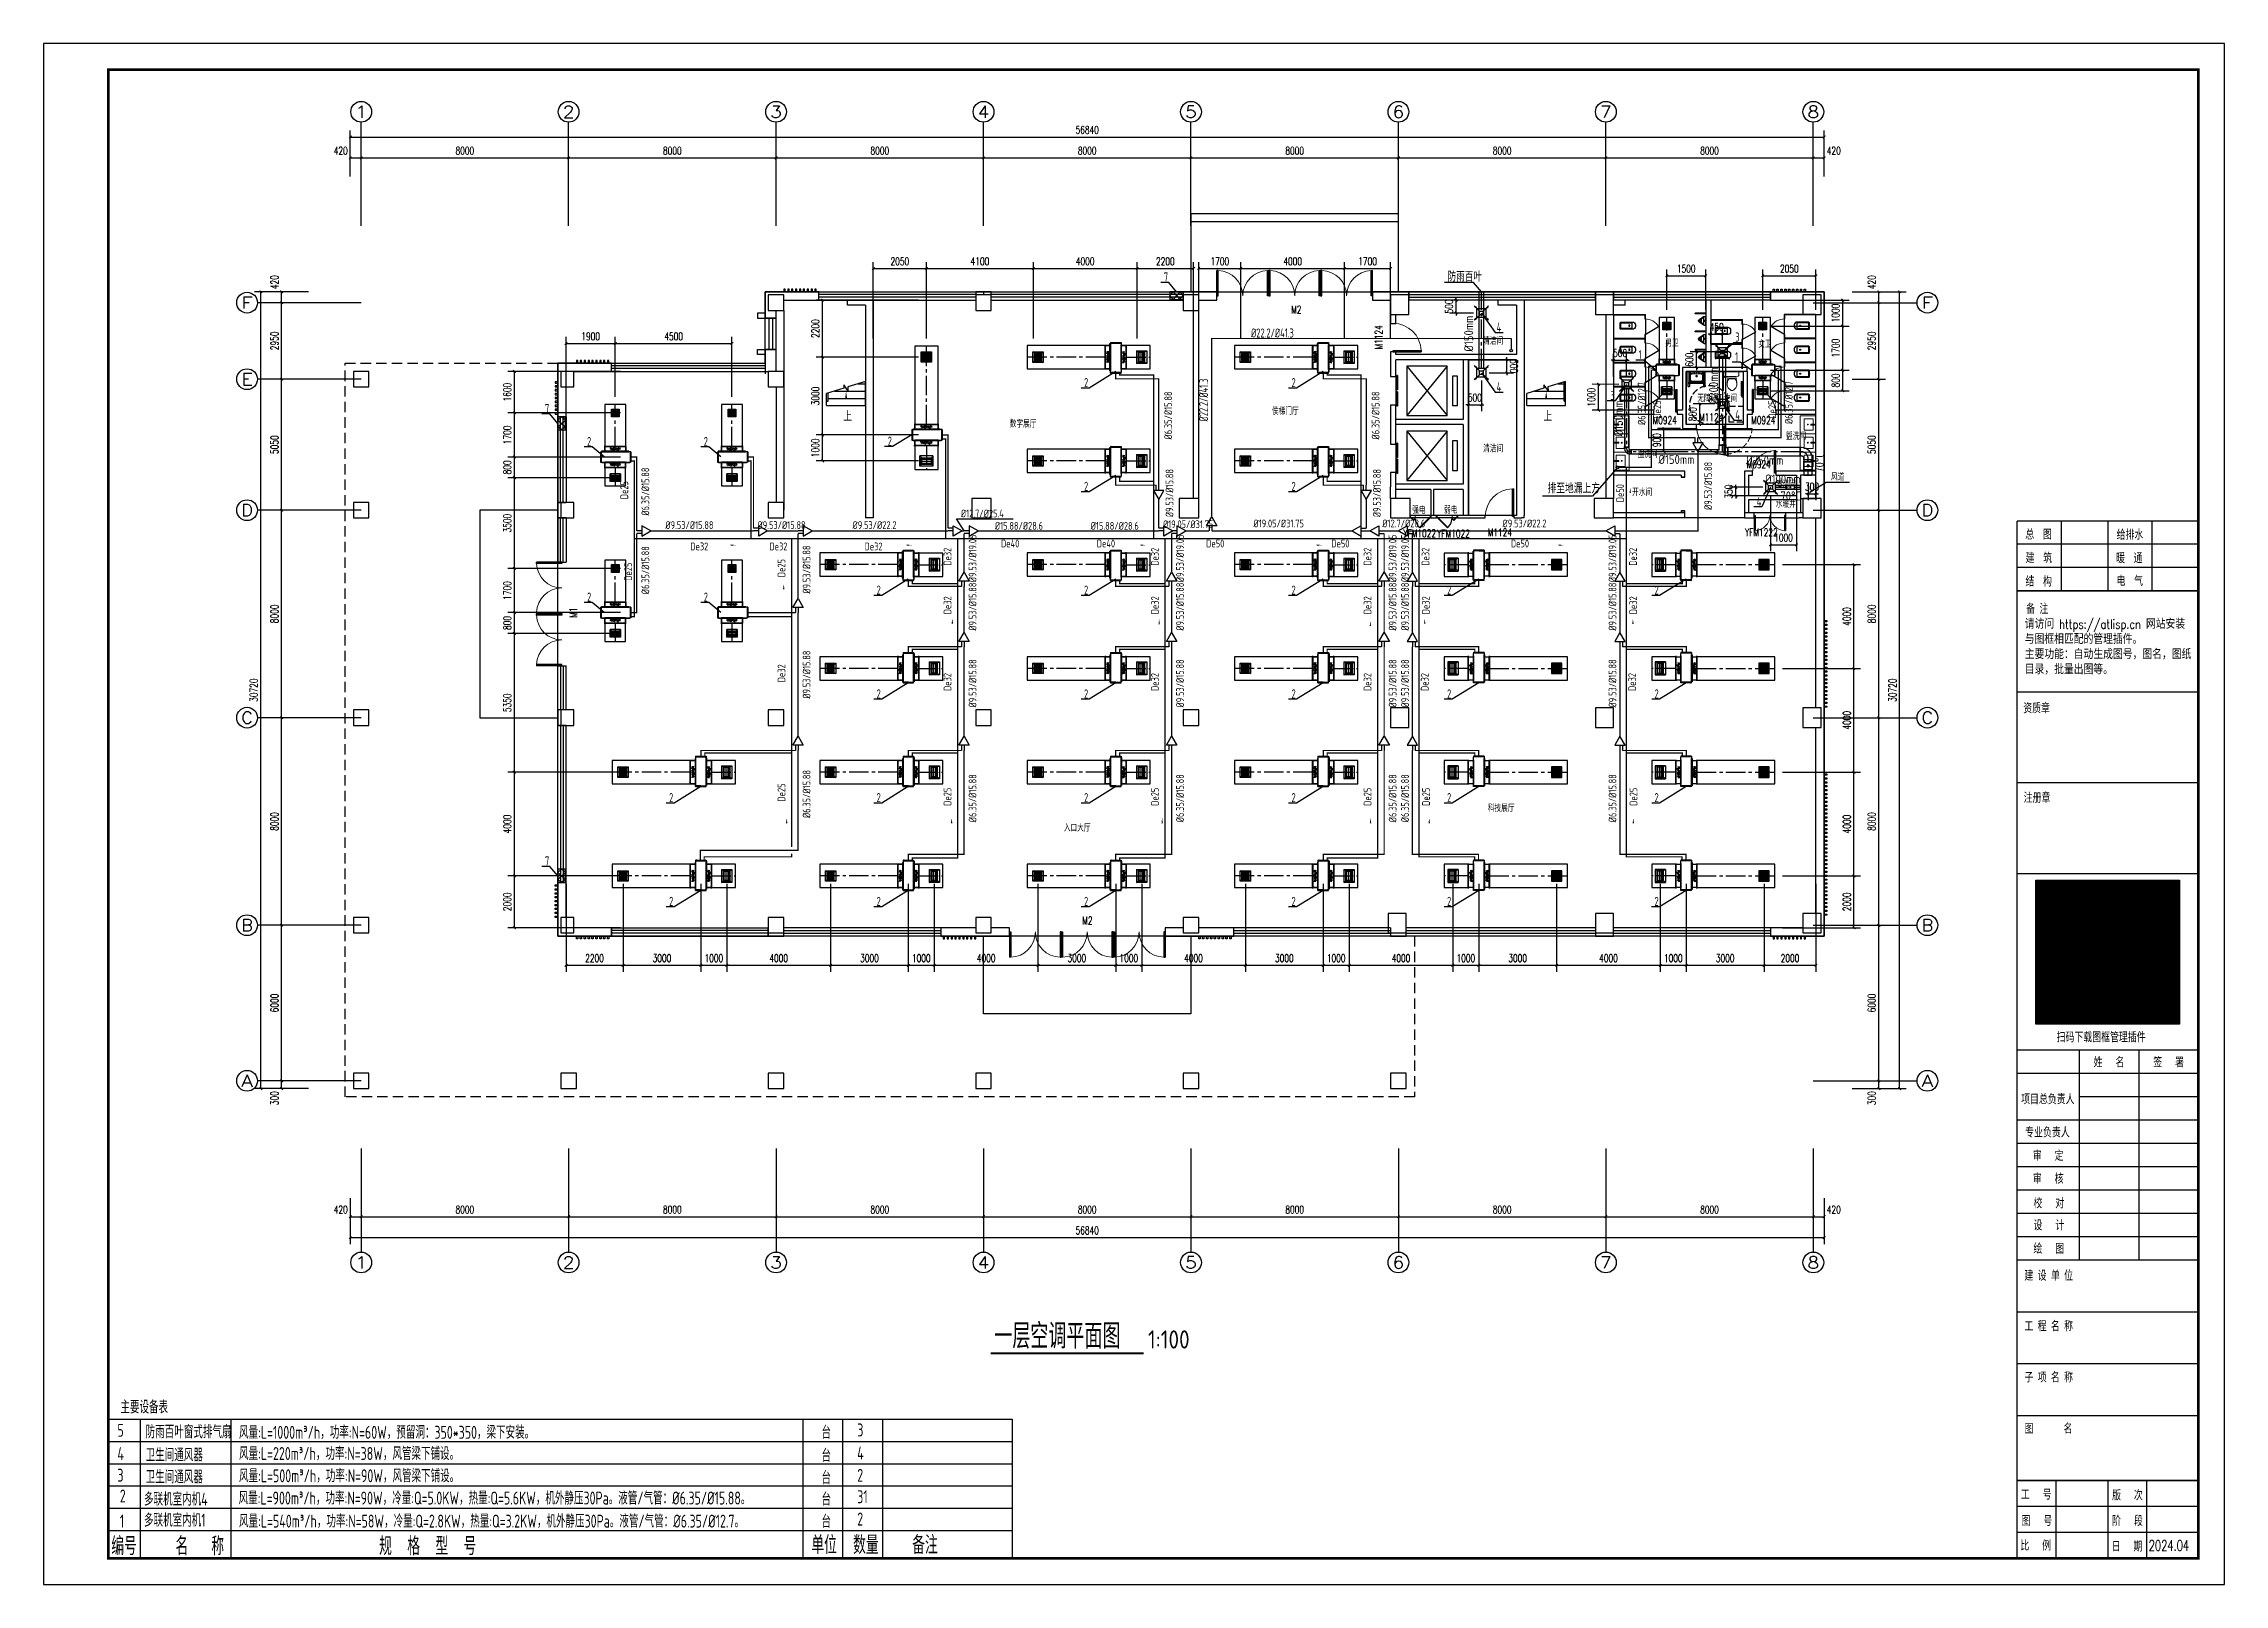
# Model space of a CAD drawing. Extents: x 1738143 to 1822243, y -608375 to -303375.
# Drawn here: x 1738143 to 1822243, y -608375 to -548975 of the extents above; entities that cross this region are included whole.
import ezdxf
from ezdxf.enums import TextEntityAlignment as Align

# ---------------------------------------------------------------- set-up
doc = ezdxf.new("R2018")
doc.units = 0
doc.header["$LTSCALE"] = 1000
doc.header["$MEASUREMENT"] = 0
for name, pattern in [('_DASH', [0.6, 0.4, -0.2]), ('CENTER2', [1.125, 0.75, -0.125, 0.125, -0.125]), ('DASH', [0.35, 0.25, -0.1])]:
    doc.linetypes.add(name, pattern=pattern)
for name, color, linetype, lineweight in [('A-FLOR-IDEN', 7, 'Continuous', 20), ('A-LVTRY', 145, 'Continuous', 20), ('洁具', 144, 'Continuous', 9)]:
    doc.layers.add(name, color=color, linetype=linetype, lineweight=lineweight)
for name, color, linetype in [('AXIS', 3, 'Continuous'), ('AXIS_TEXT', 7, 'Continuous'), ('C-sheet(通用-图框)', 7, 'Continuous'), ('COLUMN', 9, 'Continuous'), ('DIM-空冷凝水', 3, 'Continuous'), ('DIM_SYMB', 3, 'Continuous'), ('DUCT-排风中心线', 5, 'CENTER2'), ('DUCT-排风标注', 3, 'Continuous'), ('DUCT-排风法兰', 2, 'Continuous'), ('DUCT-排风管', 31, 'Continuous'), ('DUCT-排风管端线', 2, 'Continuous'), ('DUCT-排风阀门', 7, 'Continuous'), ('DUCT-排风风口', 7, 'Continuous'), ('DUCT-送风中心线', 5, 'CENTER2'), ('DUCT-送风标注', 3, 'Continuous'), ('DUCT-送风法兰', 2, 'Continuous'), ('DUCT-送风管', 4, 'Continuous'), ('DUCT-送风管端线', 2, 'Continuous'), ('DUCT-送风阀门', 7, 'Continuous'), ('EVTR', 2, 'Continuous'), ('LATRINE', 6, 'Continuous'), ('LVTRY', 6, 'Continuous'), ('PIPE-空冷凝水', 150, 'CENTER2'), ('PUB_DIM', 3, 'Continuous'), ('PUB_TEXT', 7, 'Continuous'), ('STAIR', 2, 'Continuous'), ('TH_DIM', 3, 'Continuous'), ('TH_TEXT', 7, 'Continuous'), ('TK', 4, 'Continuous'), ('VPIPE-空冷凝水', 150, 'CENTER2'), ('VRV-EQUIP', 7, 'Continuous'), ('VRV-PIPE', 1, 'Continuous'), ('VRV-VPIPE', 1, 'Continuous'), ('VRV-配件', 1, 'Continuous'), ('WALL', 9, 'Continuous'), ('WINDOW', 4, 'Continuous'), ('WINDOW_TEXT', 7, 'Continuous'), ('采暖', 7, 'Continuous')]:
    doc.layers.add(name, color=color, linetype=linetype)
doc.styles.add('_TCH_AXIS', font='COMPLEX', dxfattribs={"bigfont": 'GBCBIG'})
doc.styles.add('_TCH_DIM', font='SIMPLEX', dxfattribs={"bigfont": 'GBCBIG'})
doc.styles.add('_TCH_DIM_T3', font='SIMPLEX', dxfattribs={"width": 0.705882, "bigfont": 'GBCBIG'})
doc.styles.add('_TCH_WINDOW', font='SIMPLEX', dxfattribs={"height": 3.5, "bigfont": 'GBCBIG'})
doc.styles.add('_THVAC_SERIAL', font='COMPLEX', dxfattribs={"width": 0.8, "height": 3.5, "bigfont": 'HZTXT'})
doc.styles.add('COMPLEX', font='COMPLEX')
doc.styles.add('HZTXT1', font='romans.shx', dxfattribs={"width": 0.7, "bigfont": 'GBHZFS.SHX'})
doc.styles.add('ROS', font='simhei.ttf', dxfattribs={"width": 0.7})
doc.styles.get("Standard").update_dxf_attribs({"font": 'gbenor.shx', "bigfont": 'gbcbig.shx'})
doc.styles.add('TSSD_Dimension', font='tssdeng.shx', dxfattribs={"width": 0.7, "bigfont": 'hztxt.shx'})
doc.styles.add('TSSD_Rein', font='Tssdeng.shx', dxfattribs={"width": 0.7, "bigfont": 'hztxt.shx'})
doc.styles.add('黑体', font='simhei.ttf')
doc.dimstyles.new('_TCH_ARCH&&100', dxfattribs={"dimtxt": 297.5, "dimasz": 100, "dimexe": 250, "dimexo": 300, "dimgap": 126.25, "dimtad": 1, "dimdec": 0, "dimzin": 0, "dimdsep": 46, "dimtxsty": '_TCH_DIM_T3', "dimblk": 'ARCHTICK', "dimcen": 0.09, "dimclrt": 7, "dimazin": 2, "dimtfac": 1, "dimtdec": 0, "dimtix": 1, "dimtmove": 2, "dimatfit": 3, "dimfxl": 30, "dimtolj": 1, "dimtzin": 0, "dimarcsym": 0})

msp = doc.modelspace()

# ---------------------------------------------------------------- texts
at = {"layer": 'DUCT-排风标注'}
for s, p in [('%%C150mm', (1793275.8, -560851.6, 2500)), ('%%C200mm', (1802719.9, -562883.7)), ('%%C150mm', (1799047.4, -564121.6, 375))]:
    msp.add_text(s, height=350, rotation=90, dxfattribs=at).set_placement(p)
for s, p in [('%%C150mm', (1800414.9, -565179, 375)), ('%%C100mm', (1804527.4, -565934.7, 2875))]:
    msp.add_text(s, height=350, dxfattribs=at).set_placement(p)
at = {"layer": 'DUCT-排风阀门'}
msp.add_text('70%%dC', height=350, dxfattribs=at).set_placement((1805116.8, -566586.6, 2875))
at = {"layer": 'DUCT-送风标注'}
for s, height, p in [('%%C250mm', 350, (1803795.3, -565209.2, -2875)), ('排至地漏上方', 337.59, (1796140, -566306.3, 2875))]:
    msp.add_text(s, height=height, dxfattribs=at).set_placement(p)
at = {"layer": 'DUCT-送风阀门'}
msp.add_text('70%%dC', height=350, rotation=90, dxfattribs=at).set_placement((1806803.9, -565522.5, 2875))
at = {"layer": 'PUB_TEXT'}
for s, height, p in [('一层空调平面图', 964.54, (1774808.3, -599283)), ('1:100', 700, (1780730.5, -599283))]:
    msp.add_text(s, height=height, dxfattribs=at).set_placement(p)
at = {"layer": 'PUB_TEXT', "style": 'TSSD_Rein', "width": 0.7}
msp.add_text('主要设备表', height=500, dxfattribs=at).set_placement((1741104.7, -601787.8))
at = {"layer": 'TH_TEXT', "style": 'TSSD_Rein', "width": 0.7}
for s, p in [('7', (1781343.4, -558143.2, 600.2)), ('防雨百叶', (1792287.8, -558143.2, 3475.2)), ('4', (1794179.5, -560083.6, 3200.2)), ('1', (1799652.4, -561139, 600.2)), ('1', (1803371.1, -561220.7, 600.2)), ('3', (1803383.1, -560462.7, 600.2)), ('2', (1778267.6, -562217.8, -1899.8)), ('2', (1786267.6, -562217.8, -1899.8)), ('4', (1794179.5, -562383.6, 600.2)), ('3', (1798564.3, -562711.9, 600.2)), ('7', (1757478, -563217.5, 600.2)), ('4', (1803383.1, -563461.9, 600.2)), ('2', (1759101.4, -564489, 600.2)), ('2', (1763601.4, -564489, 600.2)), ('2', (1770695.8, -564475.6, 600.2)), ('2', (1778267.6, -566217.8, -1899.8)), ('2', (1786267.6, -566217.8, -1899.8)), ('4', (1804211.5, -566802.9, 3200.2)), ('2', (1759101.4, -570489, 600.2)), ('2', (1763601.4, -570489, 600.2)), ('2', (1770266.8, -570217.8, -1899.8)), ('2', (1778267.6, -570217.8, -1899.8)), ('2', (1786267.6, -570217.8, -1899.8)), ('2', (1792267.2, -570217.8, -1899.8)), ('2', (1800267.2, -570217.8, -1899.8)), ('2', (1770266.8, -574217.8, -1899.8)), ('2', (1778267.6, -574217.8, -1899.8)), ('2', (1786267.6, -574217.8, -1899.8)), ('2', (1792267.2, -574217.8, -1899.8)), ('2', (1800267.2, -574217.8, -1899.8)), ('2', (1762266.8, -578217.8, -1899.8)), ('2', (1770266.8, -578217.8, -1899.8)), ('2', (1778267.6, -578217.8, -1899.8)), ('2', (1786267.6, -578217.8, -1899.8)), ('2', (1792267.2, -578217.8, -1899.8)), ('2', (1800267.2, -578217.8, -1899.8)), ('7', (1757478, -580658.9, 600.2)), ('2', (1762266.8, -582217.8, -1899.8)), ('2', (1770266.8, -582217.8, -1899.8)), ('2', (1778267.6, -582217.8, -1899.8)), ('2', (1786267.6, -582217.8, -1899.8)), ('2', (1792267.2, -582217.8, -1899.8)), ('2', (1800266.4, -582217.8, -1899.8))]:
    msp.add_text(s, height=350, dxfattribs=at).set_placement(p)
at = {"layer": '采暖', "style": 'TSSD_Dimension', "width": 0.7}
for s, height, p in [('5', 500, (1740989.6, -602685.9)), ('台', 500, (1768142.1, -602766.8)), ('3', 500, (1769522.2, -602673.5)), ('4', 500, (1740989.6, -603582.9)), ('台', 500, (1768142.1, -603657.1)), ('4', 500, (1769519.6, -603563.8)), ('3', 500, (1740989.6, -604416.8)), ('台', 500, (1768142.1, -604514.1)), ('2', 500, (1769519.6, -604420.9)), ('2', 500, (1741082.7, -605217.6)), ('台', 500, (1768142.1, -605340.8)), ('31', 500, (1769519.6, -605247.5)), ('1', 500, (1741082.7, -606184.2)), ('台', 500, (1768142.1, -606198.8)), ('2', 500, (1769519.6, -606105.5)), ('编号', 700, (1740755.5, -607250.2)), ('名   称', 700, (1743228.9, -607250.2)), ('规  格  型  号', 700, (1751082.2, -607250.2)), ('单位', 700, (1767754.8, -607206.1)), ('数量', 700, (1769362.8, -607206.1)), ('备注', 700, (1771641.7, -607206.1))]:
    msp.add_text(s, height=height, dxfattribs=at).set_placement(p)
at = {"layer": '采暖', "width": 28472.73, "line_spacing_factor": 0.96}
for s, insert, char_height, attachment_point, style in [('{\\Ftssdeng,tssdchn|c134;%%C22.2/%%C41.3}', (1784709.1, -560305.8), 350, 7, 'TSSD_Dimension'), ('{\\Ftssdeng,tssdchn|c134;%%C9.53/%%C15.88}', (1762120.4, -567686.2, 2500), 300, 7, 'TSSD_Rein'), ('{\\Ftssdeng,tssdchn|c134;%%C9.53/%%C15.88}', (1765673.7, -567686.2, 2500), 300, 7, 'TSSD_Rein'), ('{\\Ftssdeng,tssdchn|c134;%%C9.53/%%C22.2}', (1769340.4, -567686.2, 2500), 300, 7, 'TSSD_Rein'), ('{\\Ftssdeng,tssdchn|c134;%%C12.7/%%C25.4}', (1773517.3, -567238.9, 2500), 300, 7, 'TSSD_Rein'), ('{\\Ftssdeng,tssdchn|c134;%%C15.88/%%C28.6}', (1774829.6, -567715.8, 2500), 300, 7, 'TSSD_Rein'), ('{\\Ftssdeng,tssdchn|c134;%%C15.88/%%C28.6}', (1778522.9, -567715.8, 2500), 300, 7, 'TSSD_Rein'), ('{\\Ftssdeng,tssdchn|c134;%%C19.05/%%C31.75}', (1781310.2, -567655.2, 2500), 300, 7, 'TSSD_Rein'), ('{\\Ftssdeng,tssdchn|c134;%%C19.05/%%C31.75}', (1784800.9, -567322.7), 300, 1, 'TSSD_Rein'), ('{\\Ftssdeng,tssdchn|c134;%%C12.7/%%C28.6}', (1789768.5, -567322.7), 300, 1, 'TSSD_Rein'), ('{\\Ftssdeng,tssdchn|c134;%%C9.53/%%C22.2}', (1794406.6, -567322.7), 300, 1, 'TSSD_Rein'), ('{\\Ftssdeng,tssdchn|c134;De32}', (1763081.4, -568508), 300, 7, 'TSSD_Rein'), ('{\\Ftssdeng,tssdchn|c134;De32}', (1766134.8, -568508), 300, 7, 'TSSD_Rein'), ('{\\Ftssdeng,tssdchn|c134;De32}', (1769801.4, -568508), 300, 7, 'TSSD_Rein'), ('{\\Ftssdeng,tssdchn|c134;De40}', (1775065.1, -568397.7), 300, 7, 'TSSD_Rein'), ('{\\Ftssdeng,tssdchn|c134;De40}', (1778758.4, -568397.7), 300, 7, 'TSSD_Rein'), ('{\\Ftssdeng,tssdchn|c134;De50}', (1782975.5, -568397.7), 300, 7, 'TSSD_Rein'), ('{\\Ftssdeng,tssdchn|c134;De50}', (1787802, -568397.7, 2500), 300, 7, 'TSSD_Rein'), ('{\\Ftssdeng,tssdchn|c134;De50}', (1794727.7, -568397.7), 300, 7, 'TSSD_Rein'), ('防雨百叶窗式排气扇', (1742079.4, -602242.7), 500, 1, 'TSSD_Dimension'), ('风量:L=1000m{\\fISOCPEUR|b0|i0|c0|p34;³}/h，功率:N=60W，预留洞：350*350，梁下安装。', (1745678.1, -602263.4), 500, 1, 'TSSD_Dimension'), ('{\\W0.7;\\P卫生间通风器}', (1742079.4, -602335.7), 500, 1, 'TSSD_Dimension'), ('风量:L=220m{\\fISOCPEUR|b0|i0|c0|p34;³}/h，功率:N=38W，风管梁下铺设。   ', (1745678.1, -603080.7), 500, 1, 'TSSD_Dimension'), ('{\\W0.7;\\P卫生间通风器}', (1742079.4, -603180.4), 500, 1, 'TSSD_Dimension'), ('风量:L=500m{\\fISOCPEUR|b0|i0|c0|p34;³}/h，功率:N=90W，风管梁下铺设。   ', (1745678.1, -603938.7), 500, 1, 'TSSD_Dimension'), ('多联机室内机4', (1742014.9, -604840), 500, 1, 'TSSD_Dimension'), ('风量:L=900m{\\fISOCPEUR|b0|i0|c0|p34;³\\Ftssdeng,tssdchn|c134;/h，功率:N=90W，冷量:Q=5.0KW，热量:Q=5.6KW，机外静压30Pa。液管/气管：%%C6.35/%%C15.88。}', (1745662.8, -604796.7), 500, 1, 'TSSD_Dimension'), ('多联机室内机1', (1742014.9, -606155.9), 500, 7, 'TSSD_Dimension'), ('风量:L=540m{\\fISOCPEUR|b0|i0|c0|p34;³\\Ftssdeng,tssdchn|c134;/h，功率:N=58W，冷量:Q=2.8KW，热量:Q=3.2KW，机外静压30Pa。液管/气管：%%C6.35/%%C12.7。}', (1745678.1, -606202.6), 500, 7, 'TSSD_Dimension')]:
    msp.add_mtext(s, dxfattribs=dict(at, insert=insert, char_height=char_height, attachment_point=attachment_point, style=style))
at = {"layer": '采暖', "width": 28472.73, "rotation": 90, "line_spacing_factor": 0.96}
for s, insert, char_height, attachment_point, style in [('{\\Ftssdeng,tssdchn|c134;%%C22.2/%%C41.3}', (1783049.9, -563539.7, 2500), 350, 7, 'TSSD_Dimension'), ('{\\Ftssdeng,tssdchn|c134;%%C6.35/%%C12.7}', (1799922, -563678.5), 300, 7, 'TSSD_Rein'), ('{\\Ftssdeng,tssdchn|c134;%%C6.35/%%C12.7}', (1805593, -563641.2, 2500), 300, 7, 'TSSD_Rein'), ('{\\Ftssdeng,tssdchn|c134;%%C6.35/%%C15.88}', (1781661.1, -564237.8), 300, 7, 'TSSD_Rein'), ('{\\Ftssdeng,tssdchn|c134;%%C6.35/%%C15.88}', (1789661.1, -564237.8), 300, 7, 'TSSD_Rein'), ('{\\Ftssdeng,tssdchn|c134;De25}', (1800521.8, -563432, 2500), 300, 7, 'TSSD_Rein'), ('{\\Ftssdeng,tssdchn|c134;De25}', (1804954.9, -563432, 2500), 300, 7, 'TSSD_Rein'), ('{\\Ftssdeng,tssdchn|c134;De25}', (1760686.5, -566538.7), 300, 7, 'TSSD_Rein'), ('{\\Ftssdeng,tssdchn|c134;%%C6.35/%%C15.88}', (1761498.5, -567172), 300, 7, 'TSSD_Rein'), ('{\\Ftssdeng,tssdchn|c134;%%C9.53/%%C15.88}', (1781710.9, -567230.8, 2500), 300, 7, 'TSSD_Rein'), ('{\\Ftssdeng,tssdchn|c134;%%C9.53/%%C15.88}', (1789710.9, -567230.8, 2500), 300, 7, 'TSSD_Rein'), ('{\\Ftssdeng,tssdchn|c134;%%C9.53/%%C15.88}', (1802482.9, -566954.2), 300, 7, 'TSSD_Rein'), ('{\\Ftssdeng,tssdchn|c134;De50}', (1799088.3, -566656.5), 300, 7, 'TSSD_Rein'), ('{\\Ftssdeng,tssdchn|c134;%%C6.35/%%C15.88}', (1761498.5, -568351.1), 300, 9, 'TSSD_Rein'), ('{\\Ftssdeng,tssdchn|c134;%%C9.53/%%C19.05}', (1774118, -569737.2, 2500), 300, 7, 'TSSD_Rein'), ('{\\Ftssdeng,tssdchn|c134;%%C9.53/%%C19.05}', (1782118, -569737.2, 2500), 300, 7, 'TSSD_Rein'), ('{\\Ftssdeng,tssdchn|c134;%%C9.53/%%C19.05}', (1790317.4, -569737.2, 2500), 300, 7, 'TSSD_Rein'), ('{\\Ftssdeng,tssdchn|c134;%%C9.53/%%C19.05}', (1790495.3, -569737.2, 2500), 300, 1, 'TSSD_Rein'), ('{\\Ftssdeng,tssdchn|c134;%%C9.53/%%C19.05}', (1798494.6, -569737.2, 2500), 300, 1, 'TSSD_Rein'), ('{\\Ftssdeng,tssdchn|c134;De25}', (1760837.7, -568984.5), 300, 9, 'TSSD_Rein'), ('{\\Ftssdeng,tssdchn|c134;De25}', (1766748.1, -569545.5, 2500), 300, 7, 'TSSD_Rein'), ('{\\Ftssdeng,tssdchn|c134;%%C9.53/%%C15.88}', (1767716.6, -570178.8, 2500), 300, 7, 'TSSD_Rein'), ('{\\Ftssdeng,tssdchn|c134;De32}', (1773149.5, -569103.8, 2500), 300, 7, 'TSSD_Rein'), ('{\\Ftssdeng,tssdchn|c134;De32}', (1781149.5, -569103.8, 2500), 300, 7, 'TSSD_Rein'), ('{\\Ftssdeng,tssdchn|c134;De32}', (1789348.9, -569103.8, 2500), 300, 7, 'TSSD_Rein'), ('{\\Ftssdeng,tssdchn|c134;De32}', (1791287.2, -569103.8, 2500), 300, 1, 'TSSD_Rein'), ('{\\Ftssdeng,tssdchn|c134;De32}', (1799286.4, -569103.8, 2500), 300, 1, 'TSSD_Rein'), ('{\\Ftssdeng,tssdchn|c134;%%C9.53/%%C15.88}', (1774118, -571609.1, 2500), 300, 7, 'TSSD_Rein'), ('{\\Ftssdeng,tssdchn|c134;%%C9.53/%%C15.88}', (1782118, -571609.1, 2500), 300, 7, 'TSSD_Rein'), ('{\\Ftssdeng,tssdchn|c134;%%C9.53/%%C15.88}', (1790317.4, -571609.1, 2500), 300, 7, 'TSSD_Rein'), ('{\\Ftssdeng,tssdchn|c134;%%C9.53/%%C15.88}', (1790495.3, -571609.1, 2500), 300, 1, 'TSSD_Rein'), ('{\\Ftssdeng,tssdchn|c134;%%C9.53/%%C15.88}', (1798494.6, -571609.1, 2500), 300, 1, 'TSSD_Rein'), ('{\\Ftssdeng,tssdchn|c134;De32}', (1773149.5, -570975.8, 2500), 300, 7, 'TSSD_Rein'), ('{\\Ftssdeng,tssdchn|c134;De32}', (1781149.5, -570975.8, 2500), 300, 7, 'TSSD_Rein'), ('{\\Ftssdeng,tssdchn|c134;De32}', (1789348.9, -570975.8, 2500), 300, 7, 'TSSD_Rein'), ('{\\Ftssdeng,tssdchn|c134;De32}', (1791295.7, -570975.8, 2500), 300, 1, 'TSSD_Rein'), ('{\\Ftssdeng,tssdchn|c134;De32}', (1799294.9, -570975.8, 2500), 300, 1, 'TSSD_Rein'), ('{\\Ftssdeng,tssdchn|c134;%%C9.53/%%C15.88}', (1767716.6, -574230.6, 2500), 300, 7, 'TSSD_Rein'), ('{\\Ftssdeng,tssdchn|c134;De32}', (1766748.1, -573597.3, 2500), 300, 7, 'TSSD_Rein'), ('{\\Ftssdeng,tssdchn|c134;De32}', (1773149.5, -573933.8, 2500), 300, 7, 'TSSD_Rein'), ('{\\Ftssdeng,tssdchn|c134;%%C9.53/%%C15.88}', (1774118, -574567.2, 2500), 300, 7, 'TSSD_Rein'), ('{\\Ftssdeng,tssdchn|c134;De32}', (1781149.5, -573933.8, 2500), 300, 7, 'TSSD_Rein'), ('{\\Ftssdeng,tssdchn|c134;%%C9.53/%%C15.88}', (1782118, -574567.2, 2500), 300, 7, 'TSSD_Rein'), ('{\\Ftssdeng,tssdchn|c134;De32}', (1789348.9, -573933.8, 2500), 300, 7, 'TSSD_Rein'), ('{\\Ftssdeng,tssdchn|c134;%%C9.53/%%C15.88}', (1790317.4, -574567.2, 2500), 300, 7, 'TSSD_Rein'), ('{\\Ftssdeng,tssdchn|c134;%%C9.53/%%C15.88}', (1790495.3, -574567.2, 2500), 300, 1, 'TSSD_Rein'), ('{\\Ftssdeng,tssdchn|c134;De32}', (1791253.8, -573933.8, 2500), 300, 1, 'TSSD_Rein'), ('{\\Ftssdeng,tssdchn|c134;%%C9.53/%%C15.88}', (1798494.6, -574567.2, 2500), 300, 1, 'TSSD_Rein'), ('{\\Ftssdeng,tssdchn|c134;De32}', (1799253, -573933.8, 2500), 300, 1, 'TSSD_Rein'), ('{\\Ftssdeng,tssdchn|c134;De25}', (1766748.1, -578198, 2500), 300, 7, 'TSSD_Rein'), ('{\\Ftssdeng,tssdchn|c134;%%C6.35/%%C15.88}', (1767716.6, -578831.4, 2500), 300, 7, 'TSSD_Rein'), ('{\\Ftssdeng,tssdchn|c134;%%C6.35/%%C15.88}', (1774118, -578993.7, 2500), 300, 7, 'TSSD_Rein'), ('{\\Ftssdeng,tssdchn|c134;%%C6.35/%%C15.88}', (1782118, -578993.7, 2500), 300, 7, 'TSSD_Rein'), ('{\\Ftssdeng,tssdchn|c134;%%C6.35/%%C15.88}', (1790317.4, -578993.7, 2500), 300, 7, 'TSSD_Rein'), ('{\\Ftssdeng,tssdchn|c134;%%C6.35/%%C15.88}', (1790495.3, -578993.7, 2500), 300, 1, 'TSSD_Rein'), ('{\\Ftssdeng,tssdchn|c134;%%C6.35/%%C15.88}', (1798494.6, -578993.7, 2500), 300, 1, 'TSSD_Rein'), ('{\\Ftssdeng,tssdchn|c134;De25}', (1773149.5, -578360.3, 2500), 300, 7, 'TSSD_Rein'), ('{\\Ftssdeng,tssdchn|c134;De25}', (1781149.5, -578360.3, 2500), 300, 7, 'TSSD_Rein'), ('{\\Ftssdeng,tssdchn|c134;De25}', (1789348.9, -578360.3, 2500), 300, 7, 'TSSD_Rein'), ('{\\Ftssdeng,tssdchn|c134;De25}', (1791304.4, -578360.3, 2500), 300, 1, 'TSSD_Rein'), ('{\\Ftssdeng,tssdchn|c134;De25}', (1799303.7, -578360.3, 2500), 300, 1, 'TSSD_Rein')]:
    msp.add_mtext(s, dxfattribs=dict(at, insert=insert, char_height=char_height, attachment_point=attachment_point, style=style))

# ---------------------------------------------------------------- blocks, each defined once
blk = doc.blocks.new('$lvtry$00000200')
at = {"color": 0}
for p, q in [((-110, -40), (-110, -470)), ((100, -30), (-100, -30)), ((110, -470), (110, -40))]:
    blk.add_line(p, q, dxfattribs=at)
blk.add_lwpolyline([(100, 0), (-100, 0, 0.414214), (-140, -40), (-140, -480, 0.414214), (-30, -590), (30, -590, 0.414214), (140, -480), (140, -40, 0.414214)], format="xyb", close=True, dxfattribs=at)
blk.add_lwpolyline([(140, -470), (-140, -470)], dxfattribs=at)
blk.add_circle((0, -359), 20, dxfattribs=at)
for centre, start, end in [((-100, -40), 90, 180), ((100, -40), 0, 90)]:
    blk.add_arc(centre, 10, start, end, dxfattribs=at)
for p in [(0, 0), (0, -359)]:
    blk.add_point(p, dxfattribs=at)
blk = doc.blocks.new('$lvtry$00000107')
for p, q in [((-170, 0), (170, 0)), ((-170, -61), (-170, 0)), ((170, -61), (170, 0)), ((-162, -88), (-69, -231)), ((-124, -91), (-43, -216)), ((-116, -76), (116, -76)), ((43, -216), (124, -91)), ((69, -231), (162, -88))]:
    blk.add_line(p, q)
for centre, radius in [((0, -177), 20), ((0, -38), 17.7)]:
    blk.add_circle(centre, radius)
for centre, radius, start, end in [((-120, -61), 50, 180, 213.0863), ((-116, -86), 10, 90, 213.0863), ((0, -191), 80, 210, 330), ((0, -191), 50, 210, 330), ((116, -86), 10, 326.9137, 90), ((120, -61), 50, 326.9137, 0)]:
    blk.add_arc(centre, radius, start, end)
blk.add_point((0, -38))
blk = doc.blocks.new('52')
at = {"layer": 'A-LVTRY'}
for p, q in [((2025174, -89652), (2025174, -90361)), ((2025207, -90361), (2025207, -89652)), ((2025355, -89937), (2025396, -90178)), ((2025725, -89937), (2025684, -90178)), ((2025897, -89971), (2025897, -89427)), ((2025964, -89954), (2025914, -89954)), ((2025930, -89954), (2025930, -89427)), ((2025964, -89344), (2025974, -89344)), ((2025964, -89397), (2025964, -89344)), ((2025970, -89354), (2025964, -89354)), ((2025970, -89387), (2025964, -89387)), ((2025974, -89397), (2025964, -89397)), ((2025964, -89944), (2025974, -89944)), ((2025964, -89997), (2025964, -89944)), ((2025164, -90361), (2025164, -90371)), ((2025217, -90361), (2025164, -90361)), ((2025217, -90371), (2025217, -90361)), ((2025333, -90174), (2025244, -90189)), ((2025259, -90164), (2025344, -90164)), ((2025352, -90170), (2025339, -90176)), ((2025435, -90084), (2025465, -90084)), ((2025435, -90106), (2025435, -90084)), ((2025465, -90106), (2025435, -90106)), ((2025465, -90084), (2025465, -90106)), ((2025475, -90101), (2025465, -90101)), ((2025475, -90106), (2025475, -90084)), ((2025605, -90106), (2025475, -90106)), ((2025605, -90084), (2025605, -90106)), ((2025605, -90101), (2025615, -90101)), ((2025615, -90084), (2025615, -90106)), ((2025645, -90084), (2025615, -90084)), ((2025615, -90106), (2025645, -90106)), ((2025645, -90106), (2025645, -90084)), ((2025914, -89987), (2025964, -89987)), ((2025974, -89997), (2025964, -89997))]:
    blk.add_line(p, q, dxfattribs=at)
blk.add_circle((2025244, -90164), 25, dxfattribs=at)
for centre, radius, start, end in [((2025190, -89652), 16.5, 0, 180), ((2025634, -89890), 283, 124.20546, 219.76911), ((2025540, -89751), 116, 55.79454, 124.20546), ((2025446, -89890), 283, 320.23089, 55.79454), ((2025970, -89427), 73, 90, 180), ((2025914, -89971), 16.5, 90, 270), ((2025970, -89427), 40, 90, 180), ((2025259, -90159), 4.47, 188.438, 270), ((2025956, -90326), 681, 170.56767, 181.29048), ((2025305, -90341), 30, 181.29048, 270), ((2025314, -90219), 30, 99.39242, 170.56767), ((2025540, -91588), 1417, 80.60758, 99.39242), ((2025334, -90181), 7.2, 44.80926, 99.60707), ((2025349, -90181), 11.1, 71.51587, 152.14384), ((2025344, -90172), 8.66, 13.40924, 90), ((2025440, -90052), 30, 219.76911, 265.55342), ((2025540, -88761), 1325, 265.55342, 274.44658), ((2025641, -90052), 30, 274.44658, 320.23089), ((2025766, -90219), 30, 9.43233, 80.60758), ((2025775, -90341), 30, 270, 358.70952), ((2025124, -90326), 681, 358.70952, 9.43233)]:
    blk.add_arc(centre, radius, start, end, dxfattribs=at)
blk = doc.blocks.new('$plan$00003700')
at = {"layer": '洁具'}
for p, q in [((-279, -123), (-251, -123)), ((-277, -51), (-251, -51)), ((-251, -349), (-251, -26)), ((-251, -26), (251, -26)), ((-221, -381), (-251, -349)), ((-232, -26), (-232, -79)), ((-232, -79), (-154, -79)), ((-191, -100), (-232, -127)), ((-232, -127), (-232, -335)), ((-232, -335), (-191, -381)), ((222, -381), (-221, -381)), ((-191, -100), (189, -100)), ((-149, -84), (-149, -100)), ((148, -84), (148, -100)), ((232, -79), (153, -79)), ((232, -335), (191, -381)), ((192, -101), (232, -127)), ((222, -381), (251, -349)), ((232, -26), (232, -79)), ((232, -127), (232, -335)), ((251, -349), (251, -26)), ((279, -51), (253, -51)), ((281, -123), (253, -123))]:
    blk.add_line(p, q, dxfattribs=at)
blk.add_lwpolyline([(280, -350), (230, -410), (-230, -410), (-280, -350), (-280, 0), (280, 0)], close=True, dxfattribs=at)
for centre, radius in [((-89, -56), 15), ((1, -182), 33.1), ((1, -182), 24.9), ((1, -44), 8), ((91, -54), 15)]:
    blk.add_circle(centre, radius, dxfattribs=at)
for centre, start, end in [((-154, -84), 0, 90), ((153, -84), 90, 180), ((189, -105), 57.24435, 90)]:
    blk.add_arc(centre, 5, start, end, dxfattribs=at)
blk = doc.blocks.new('A$C372F7DB2')
at = {"layer": 'LVTRY'}
for points in [[(-580, -40, -1), (-580, 0), (0, 0), (0, -40)], [(-580, -640, -1), (-580, -600), (0, -600), (0, -640)], [(-470, -39, -1), (-431, -39), (-431, -600, -1), (-470, -600)]]:
    blk.add_lwpolyline(points, format="xyb", close=True, dxfattribs=at)
at = {"layer": 'LVTRY', "rotation": 269.9999999999999}
blk.add_blockref('$plan$00003700', (0, -320, 0), dxfattribs=at)
blk = doc.blocks.new('A$C549865D3')
at = {"layer": 'A-LVTRY'}
blk.add_lwpolyline([(299, 430), (550, 430), (550, 0), (0, 0), (0, 430), (252, 430)], dxfattribs=at)
for points in [[(252, 500), (252, 458), (299, 458), (299, 500)], [(299, 500), (299, 310), (252, 310), (252, 500)]]:
    blk.add_lwpolyline(points, close=True, dxfattribs=at)
blk.add_circle((275, 170), 20, dxfattribs=at)
blk = doc.blocks.new('2313414')
at = {"layer": 'A-LVTRY'}
blk.add_lwpolyline([(1698294, -109163), (1698294, -108463), (1698894, -108463), (1698894, -109163)], close=True, dxfattribs=at)
at = {"layer": 'A-LVTRY', "xscale": -0.8, "yscale": 0.8, "zscale": 0.8, "rotation": 90}
blk.add_blockref('A$C549865D3', (1698741, -108582), dxfattribs=at)
blk = doc.blocks.new('_ArchTick')
at = {"color": 0, "linetype": 'ByBlock', "const_width": 0.4}
blk.add_lwpolyline([(-0.5, -0.5), (0.5, 0.5)], dxfattribs=at)
blk = doc.blocks.new('*D138')
at = {"layer": 'Defpoints', "color": 0, "transparency": 16777216}
for p in [(16304, 19701), (17636, 19701), (16304, 19281)]:
    blk.add_point(p, dxfattribs=at)
at = {"layer": 'PUB_DIM', "color": 0, "lineweight": -2, "transparency": 16777216}
for p, q in [((16604, 19701), (17886, 19701)), ((17636, 19281), (17636, 19701)), ((16604, 19281), (17886, 19281))]:
    blk.add_line(p, q, dxfattribs=at)
at = {"layer": 'PUB_DIM', "color": 0, "lineweight": -2, "transparency": 16777216, "xscale": 100, "yscale": 100, "zscale": 100}
for p, rotation in [((17636, 19701), 90), ((17636, 19281), 270)]:
    blk.add_blockref('_ArchTick', p, dxfattribs=dict(at, rotation=rotation))
at = {"layer": 'PUB_DIM', "color": 7, "transparency": 16777216, "insert": (17361, 20071), "char_height": 297.5, "attachment_point": 5, "rotation": 90, "style": '_TCH_DIM_T3'}
blk.add_mtext('\\A1;420', dxfattribs=at)
blk = doc.blocks.new('*D139')
at = {"layer": 'Defpoints', "color": 0, "transparency": 16777216}
for p in [(16304, 19281), (17636, 19281), (16304, 16331)]:
    blk.add_point(p, dxfattribs=at)
at = {"layer": 'PUB_DIM', "color": 0, "lineweight": -2, "transparency": 16777216}
for p, q in [((16604, 19281), (17886, 19281)), ((17636, 16331), (17636, 19281)), ((16604, 16331), (17886, 16331))]:
    blk.add_line(p, q, dxfattribs=at)
at = {"layer": 'PUB_DIM', "color": 0, "lineweight": -2, "transparency": 16777216, "xscale": 100, "yscale": 100, "zscale": 100}
for p, rotation in [((17636, 19281), 90), ((17636, 16331), 270)]:
    blk.add_blockref('_ArchTick', p, dxfattribs=dict(at, rotation=rotation))
at = {"layer": 'PUB_DIM', "color": 7, "transparency": 16777216, "insert": (17361, 17806), "char_height": 297.5, "attachment_point": 5, "rotation": 90, "style": '_TCH_DIM_T3'}
blk.add_mtext('\\A1;2950', dxfattribs=at)
blk = doc.blocks.new('*D140')
at = {"layer": 'Defpoints', "color": 0, "transparency": 16777216}
for p in [(16304, 16331), (17636, 16331), (16304, 11281)]:
    blk.add_point(p, dxfattribs=at)
at = {"layer": 'PUB_DIM', "color": 0, "lineweight": -2, "transparency": 16777216}
for p, q in [((16604, 16331), (17886, 16331)), ((17636, 11281), (17636, 16331)), ((16604, 11281), (17886, 11281))]:
    blk.add_line(p, q, dxfattribs=at)
at = {"layer": 'PUB_DIM', "color": 0, "lineweight": -2, "transparency": 16777216, "xscale": 100, "yscale": 100, "zscale": 100}
for p, rotation in [((17636, 16331), 90), ((17636, 11281), 270)]:
    blk.add_blockref('_ArchTick', p, dxfattribs=dict(at, rotation=rotation))
at = {"layer": 'PUB_DIM', "color": 7, "transparency": 16777216, "insert": (17361, 13806), "char_height": 297.5, "attachment_point": 5, "rotation": 90, "style": '_TCH_DIM_T3'}
blk.add_mtext('\\A1;5050', dxfattribs=at)
blk = doc.blocks.new('*D141')
at = {"layer": 'Defpoints', "color": 0, "transparency": 16777216}
for p in [(16304, 11281), (17636, 11281), (16304, 3281)]:
    blk.add_point(p, dxfattribs=at)
at = {"layer": 'PUB_DIM', "color": 0, "lineweight": -2, "transparency": 16777216}
for p, q in [((16604, 11281), (17886, 11281)), ((17636, 3281), (17636, 11281)), ((16604, 3281), (17886, 3281))]:
    blk.add_line(p, q, dxfattribs=at)
at = {"layer": 'PUB_DIM', "color": 0, "lineweight": -2, "transparency": 16777216, "xscale": 100, "yscale": 100, "zscale": 100}
for p, rotation in [((17636, 11281), 90), ((17636, 3281), 270)]:
    blk.add_blockref('_ArchTick', p, dxfattribs=dict(at, rotation=rotation))
at = {"layer": 'PUB_DIM', "color": 7, "transparency": 16777216, "insert": (17361, 7281), "char_height": 297.5, "attachment_point": 5, "rotation": 90, "style": '_TCH_DIM_T3'}
blk.add_mtext('\\A1;8000', dxfattribs=at)
blk = doc.blocks.new('*D142')
at = {"layer": 'Defpoints', "color": 0, "transparency": 16777216}
for p in [(16304, 3281), (17636, 3281), (16304, -4719)]:
    blk.add_point(p, dxfattribs=at)
at = {"layer": 'PUB_DIM', "color": 0, "lineweight": -2, "transparency": 16777216}
for p, q in [((16604, 3281), (17886, 3281)), ((17636, -4719), (17636, 3281)), ((16604, -4719), (17886, -4719))]:
    blk.add_line(p, q, dxfattribs=at)
at = {"layer": 'PUB_DIM', "color": 0, "lineweight": -2, "transparency": 16777216, "xscale": 100, "yscale": 100, "zscale": 100}
for p, rotation in [((17636, 3281), 90), ((17636, -4719), 270)]:
    blk.add_blockref('_ArchTick', p, dxfattribs=dict(at, rotation=rotation))
at = {"layer": 'PUB_DIM', "color": 7, "transparency": 16777216, "insert": (17361, -719), "char_height": 297.5, "attachment_point": 5, "rotation": 90, "style": '_TCH_DIM_T3'}
blk.add_mtext('\\A1;8000', dxfattribs=at)
blk = doc.blocks.new('*D143')
at = {"layer": 'Defpoints', "color": 0, "transparency": 16777216}
for p in [(16304, -4719), (17636, -4719), (16304, -10719)]:
    blk.add_point(p, dxfattribs=at)
at = {"layer": 'PUB_DIM', "color": 0, "lineweight": -2, "transparency": 16777216}
for p, q in [((16604, -4719), (17886, -4719)), ((17636, -10719), (17636, -4719)), ((16604, -10719), (17886, -10719))]:
    blk.add_line(p, q, dxfattribs=at)
at = {"layer": 'PUB_DIM', "color": 0, "lineweight": -2, "transparency": 16777216, "xscale": 100, "yscale": 100, "zscale": 100}
for p, rotation in [((17636, -4719), 90), ((17636, -10719), 270)]:
    blk.add_blockref('_ArchTick', p, dxfattribs=dict(at, rotation=rotation))
at = {"layer": 'PUB_DIM', "color": 7, "transparency": 16777216, "insert": (17361, -7719), "char_height": 297.5, "attachment_point": 5, "rotation": 90, "style": '_TCH_DIM_T3'}
blk.add_mtext('\\A1;6000', dxfattribs=at)
blk = doc.blocks.new('*D144')
at = {"layer": 'Defpoints', "color": 0, "transparency": 16777216}
for p in [(16304, -10719), (17636, -10719), (16304, -11019)]:
    blk.add_point(p, dxfattribs=at)
at = {"layer": 'PUB_DIM', "color": 0, "lineweight": -2, "transparency": 16777216}
for p, q in [((16604, -10719), (17886, -10719)), ((17636, -11019), (17636, -10719)), ((16604, -11019), (17886, -11019))]:
    blk.add_line(p, q, dxfattribs=at)
at = {"layer": 'PUB_DIM', "color": 0, "lineweight": -2, "transparency": 16777216, "xscale": 100, "yscale": 100, "zscale": 100}
for p, rotation in [((17636, -10719), 90), ((17636, -11019), 270)]:
    blk.add_blockref('_ArchTick', p, dxfattribs=dict(at, rotation=rotation))
at = {"layer": 'PUB_DIM', "color": 7, "transparency": 16777216, "insert": (17361, -11389), "char_height": 297.5, "attachment_point": 5, "rotation": 90, "style": '_TCH_DIM_T3'}
blk.add_mtext('\\A1;300', dxfattribs=at)
blk = doc.blocks.new('*D145')
at = {"layer": 'Defpoints', "color": 0, "transparency": 16777216}
for p in [(17245, 19701), (18436, 19701), (17245, -11019)]:
    blk.add_point(p, dxfattribs=at)
at = {"layer": 'PUB_DIM', "color": 0, "lineweight": -2, "transparency": 16777216}
for p, q in [((17545, 19701), (18686, 19701)), ((18436, -11019), (18436, 19701)), ((17545, -11019), (18686, -11019))]:
    blk.add_line(p, q, dxfattribs=at)
at = {"layer": 'PUB_DIM', "color": 0, "lineweight": -2, "transparency": 16777216, "xscale": 100, "yscale": 100, "zscale": 100}
for p, rotation in [((18436, 19701), 90), ((18436, -11019), 270)]:
    blk.add_blockref('_ArchTick', p, dxfattribs=dict(at, rotation=rotation))
at = {"layer": 'PUB_DIM', "color": 7, "transparency": 16777216, "insert": (18161, 4341), "char_height": 297.5, "attachment_point": 5, "rotation": 90, "style": '_TCH_DIM_T3'}
blk.add_mtext('\\A1;30720', dxfattribs=at)
blk = doc.blocks.new('*D146')
at = {"layer": 'Defpoints', "color": 0, "transparency": 16777216}
for p in [(-43961, 19701), (-42628, 19701), (-42628, 19281)]:
    blk.add_point(p, dxfattribs=at)
at = {"layer": 'PUB_DIM', "color": 0, "lineweight": -2, "transparency": 16777216}
for p, q in [((-42928, 19701), (-44211, 19701)), ((-43961, 19281), (-43961, 19701)), ((-42928, 19281), (-44211, 19281))]:
    blk.add_line(p, q, dxfattribs=at)
at = {"layer": 'PUB_DIM', "color": 0, "lineweight": -2, "transparency": 16777216, "xscale": 100, "yscale": 100, "zscale": 100}
for p, rotation in [((-43961, 19701), 90), ((-43961, 19281), 270)]:
    blk.add_blockref('_ArchTick', p, dxfattribs=dict(at, rotation=rotation))
at = {"layer": 'PUB_DIM', "color": 7, "transparency": 16777216, "insert": (-44236, 20071), "char_height": 297.5, "attachment_point": 5, "rotation": 90, "style": '_TCH_DIM_T3'}
blk.add_mtext('\\A1;420', dxfattribs=at)
blk = doc.blocks.new('*D147')
at = {"layer": 'Defpoints', "color": 0, "transparency": 16777216}
for p in [(-43961, 19281), (-42628, 19281), (-42628, 16331)]:
    blk.add_point(p, dxfattribs=at)
at = {"layer": 'PUB_DIM', "color": 0, "lineweight": -2, "transparency": 16777216}
for p, q in [((-42928, 19281), (-44211, 19281)), ((-43961, 16331), (-43961, 19281)), ((-42928, 16331), (-44211, 16331))]:
    blk.add_line(p, q, dxfattribs=at)
at = {"layer": 'PUB_DIM', "color": 0, "lineweight": -2, "transparency": 16777216, "xscale": 100, "yscale": 100, "zscale": 100}
for p, rotation in [((-43961, 19281), 90), ((-43961, 16331), 270)]:
    blk.add_blockref('_ArchTick', p, dxfattribs=dict(at, rotation=rotation))
at = {"layer": 'PUB_DIM', "color": 7, "transparency": 16777216, "insert": (-44236, 17806), "char_height": 297.5, "attachment_point": 5, "rotation": 90, "style": '_TCH_DIM_T3'}
blk.add_mtext('\\A1;2950', dxfattribs=at)
blk = doc.blocks.new('*D148')
at = {"layer": 'Defpoints', "color": 0, "transparency": 16777216}
for p in [(-43961, 16331), (-42628, 16331), (-42628, 11281)]:
    blk.add_point(p, dxfattribs=at)
at = {"layer": 'PUB_DIM', "color": 0, "lineweight": -2, "transparency": 16777216}
for p, q in [((-42928, 16331), (-44211, 16331)), ((-43961, 11281), (-43961, 16331)), ((-42928, 11281), (-44211, 11281))]:
    blk.add_line(p, q, dxfattribs=at)
at = {"layer": 'PUB_DIM', "color": 0, "lineweight": -2, "transparency": 16777216, "xscale": 100, "yscale": 100, "zscale": 100}
for p, rotation in [((-43961, 16331), 90), ((-43961, 11281), 270)]:
    blk.add_blockref('_ArchTick', p, dxfattribs=dict(at, rotation=rotation))
at = {"layer": 'PUB_DIM', "color": 7, "transparency": 16777216, "insert": (-44236, 13806), "char_height": 297.5, "attachment_point": 5, "rotation": 90, "style": '_TCH_DIM_T3'}
blk.add_mtext('\\A1;5050', dxfattribs=at)
blk = doc.blocks.new('*D149')
at = {"layer": 'Defpoints', "color": 0, "transparency": 16777216}
for p in [(-43961, 11281), (-42628, 11281), (-42628, 3281)]:
    blk.add_point(p, dxfattribs=at)
at = {"layer": 'PUB_DIM', "color": 0, "lineweight": -2, "transparency": 16777216}
for p, q in [((-42928, 11281), (-44211, 11281)), ((-43961, 3281), (-43961, 11281)), ((-42928, 3281), (-44211, 3281))]:
    blk.add_line(p, q, dxfattribs=at)
at = {"layer": 'PUB_DIM', "color": 0, "lineweight": -2, "transparency": 16777216, "xscale": 100, "yscale": 100, "zscale": 100}
for p, rotation in [((-43961, 11281), 90), ((-43961, 3281), 270)]:
    blk.add_blockref('_ArchTick', p, dxfattribs=dict(at, rotation=rotation))
at = {"layer": 'PUB_DIM', "color": 7, "transparency": 16777216, "insert": (-44236, 7281), "char_height": 297.5, "attachment_point": 5, "rotation": 90, "style": '_TCH_DIM_T3'}
blk.add_mtext('\\A1;8000', dxfattribs=at)
blk = doc.blocks.new('*D150')
at = {"layer": 'Defpoints', "color": 0, "transparency": 16777216}
for p in [(-43961, 3281), (-42628, 3281), (-42628, -4719)]:
    blk.add_point(p, dxfattribs=at)
at = {"layer": 'PUB_DIM', "color": 0, "lineweight": -2, "transparency": 16777216}
for p, q in [((-42928, 3281), (-44211, 3281)), ((-43961, -4719), (-43961, 3281)), ((-42928, -4719), (-44211, -4719))]:
    blk.add_line(p, q, dxfattribs=at)
at = {"layer": 'PUB_DIM', "color": 0, "lineweight": -2, "transparency": 16777216, "xscale": 100, "yscale": 100, "zscale": 100}
for p, rotation in [((-43961, 3281), 90), ((-43961, -4719), 270)]:
    blk.add_blockref('_ArchTick', p, dxfattribs=dict(at, rotation=rotation))
at = {"layer": 'PUB_DIM', "color": 7, "transparency": 16777216, "insert": (-44236, -719), "char_height": 297.5, "attachment_point": 5, "rotation": 90, "style": '_TCH_DIM_T3'}
blk.add_mtext('\\A1;8000', dxfattribs=at)
blk = doc.blocks.new('*D151')
at = {"layer": 'Defpoints', "color": 0, "transparency": 16777216}
for p in [(-43961, -4719), (-42628, -4719), (-42628, -10719)]:
    blk.add_point(p, dxfattribs=at)
at = {"layer": 'PUB_DIM', "color": 0, "lineweight": -2, "transparency": 16777216}
for p, q in [((-42928, -4719), (-44211, -4719)), ((-43961, -10719), (-43961, -4719)), ((-42928, -10719), (-44211, -10719))]:
    blk.add_line(p, q, dxfattribs=at)
at = {"layer": 'PUB_DIM', "color": 0, "lineweight": -2, "transparency": 16777216, "xscale": 100, "yscale": 100, "zscale": 100}
for p, rotation in [((-43961, -4719), 90), ((-43961, -10719), 270)]:
    blk.add_blockref('_ArchTick', p, dxfattribs=dict(at, rotation=rotation))
at = {"layer": 'PUB_DIM', "color": 7, "transparency": 16777216, "insert": (-44236, -7719), "char_height": 297.5, "attachment_point": 5, "rotation": 90, "style": '_TCH_DIM_T3'}
blk.add_mtext('\\A1;6000', dxfattribs=at)
blk = doc.blocks.new('*D152')
at = {"layer": 'Defpoints', "color": 0, "transparency": 16777216}
for p in [(-43961, -10719), (-42628, -10719), (-42628, -11019)]:
    blk.add_point(p, dxfattribs=at)
at = {"layer": 'PUB_DIM', "color": 0, "lineweight": -2, "transparency": 16777216}
for p, q in [((-42928, -10719), (-44211, -10719)), ((-43961, -11019), (-43961, -10719)), ((-42928, -11019), (-44211, -11019))]:
    blk.add_line(p, q, dxfattribs=at)
at = {"layer": 'PUB_DIM', "color": 0, "lineweight": -2, "transparency": 16777216, "xscale": 100, "yscale": 100, "zscale": 100}
for p, rotation in [((-43961, -10719), 90), ((-43961, -11019), 270)]:
    blk.add_blockref('_ArchTick', p, dxfattribs=dict(at, rotation=rotation))
at = {"layer": 'PUB_DIM', "color": 7, "transparency": 16777216, "insert": (-44236, -11389), "char_height": 297.5, "attachment_point": 5, "rotation": 90, "style": '_TCH_DIM_T3'}
blk.add_mtext('\\A1;300', dxfattribs=at)
blk = doc.blocks.new('*D153')
at = {"layer": 'Defpoints', "color": 0, "transparency": 16777216}
for p in [(-44760, 19701), (-43570, 19701), (-43570, -11019)]:
    blk.add_point(p, dxfattribs=at)
at = {"layer": 'PUB_DIM', "color": 0, "lineweight": -2, "transparency": 16777216}
for p, q in [((-43870, 19701), (-45010, 19701)), ((-44760, -11019), (-44760, 19701)), ((-43870, -11019), (-45010, -11019))]:
    blk.add_line(p, q, dxfattribs=at)
at = {"layer": 'PUB_DIM', "color": 0, "lineweight": -2, "transparency": 16777216, "xscale": 100, "yscale": 100, "zscale": 100}
for p, rotation in [((-44760, 19701), 90), ((-44760, -11019), 270)]:
    blk.add_blockref('_ArchTick', p, dxfattribs=dict(at, rotation=rotation))
at = {"layer": 'PUB_DIM', "color": 7, "transparency": 16777216, "insert": (-45035, 4341), "char_height": 297.5, "attachment_point": 5, "rotation": 90, "style": '_TCH_DIM_T3'}
blk.add_mtext('\\A1;30720', dxfattribs=at)
blk = doc.blocks.new('*D154')
at = {"layer": 'Defpoints', "color": 0, "transparency": 16777216}
for p in [(-41313, -14940), (-40893, -14940), (-40893, -15957)]:
    blk.add_point(p, dxfattribs=at)
at = {"layer": 'PUB_DIM', "color": 0, "lineweight": -2, "transparency": 16777216}
for p, q in [((-41313, -15240), (-41313, -16207)), ((-41313, -15957), (-40893, -15957)), ((-40893, -15240), (-40893, -16207))]:
    blk.add_line(p, q, dxfattribs=at)
at = {"layer": 'PUB_DIM', "color": 0, "lineweight": -2, "transparency": 16777216, "xscale": 100, "yscale": 100, "zscale": 100, "rotation": 180}
blk.add_blockref('_ArchTick', (-41313, -15957), dxfattribs=at)
at = {"layer": 'PUB_DIM', "color": 0, "lineweight": -2, "transparency": 16777216, "xscale": 100, "yscale": 100, "zscale": 100}
blk.add_blockref('_ArchTick', (-40893, -15957), dxfattribs=at)
at = {"layer": 'PUB_DIM', "color": 7, "transparency": 16777216, "insert": (-41683, -15682), "char_height": 297.5, "attachment_point": 5, "style": '_TCH_DIM_T3'}
blk.add_mtext('\\A1;420', dxfattribs=at)
blk = doc.blocks.new('*D155')
at = {"layer": 'Defpoints', "color": 0, "transparency": 16777216}
for p in [(-40893, -14940), (-32893, -14940), (-32893, -15957)]:
    blk.add_point(p, dxfattribs=at)
at = {"layer": 'PUB_DIM', "color": 0, "lineweight": -2, "transparency": 16777216}
for p, q in [((-40893, -15240), (-40893, -16207)), ((-40893, -15957), (-32893, -15957)), ((-32893, -15240), (-32893, -16207))]:
    blk.add_line(p, q, dxfattribs=at)
at = {"layer": 'PUB_DIM', "color": 0, "lineweight": -2, "transparency": 16777216, "xscale": 100, "yscale": 100, "zscale": 100, "rotation": 180}
blk.add_blockref('_ArchTick', (-40893, -15957), dxfattribs=at)
at = {"layer": 'PUB_DIM', "color": 0, "lineweight": -2, "transparency": 16777216, "xscale": 100, "yscale": 100, "zscale": 100}
blk.add_blockref('_ArchTick', (-32893, -15957), dxfattribs=at)
at = {"layer": 'PUB_DIM', "color": 7, "transparency": 16777216, "insert": (-36893, -15682), "char_height": 297.5, "attachment_point": 5, "style": '_TCH_DIM_T3'}
blk.add_mtext('\\A1;8000', dxfattribs=at)
blk = doc.blocks.new('*D156')
at = {"layer": 'Defpoints', "color": 0, "transparency": 16777216}
for p in [(-32893, -14940), (-24893, -14940), (-24893, -15957)]:
    blk.add_point(p, dxfattribs=at)
at = {"layer": 'PUB_DIM', "color": 0, "lineweight": -2, "transparency": 16777216}
for p, q in [((-32893, -15240), (-32893, -16207)), ((-32893, -15957), (-24893, -15957)), ((-24893, -15240), (-24893, -16207))]:
    blk.add_line(p, q, dxfattribs=at)
at = {"layer": 'PUB_DIM', "color": 0, "lineweight": -2, "transparency": 16777216, "xscale": 100, "yscale": 100, "zscale": 100, "rotation": 180}
blk.add_blockref('_ArchTick', (-32893, -15957), dxfattribs=at)
at = {"layer": 'PUB_DIM', "color": 0, "lineweight": -2, "transparency": 16777216, "xscale": 100, "yscale": 100, "zscale": 100}
blk.add_blockref('_ArchTick', (-24893, -15957), dxfattribs=at)
at = {"layer": 'PUB_DIM', "color": 7, "transparency": 16777216, "insert": (-28893, -15682), "char_height": 297.5, "attachment_point": 5, "style": '_TCH_DIM_T3'}
blk.add_mtext('\\A1;8000', dxfattribs=at)
blk = doc.blocks.new('*D157')
at = {"layer": 'Defpoints', "color": 0, "transparency": 16777216}
for p in [(-24893, -14940), (-16893, -14940), (-16893, -15957)]:
    blk.add_point(p, dxfattribs=at)
at = {"layer": 'PUB_DIM', "color": 0, "lineweight": -2, "transparency": 16777216}
for p, q in [((-24893, -15240), (-24893, -16207)), ((-24893, -15957), (-16893, -15957)), ((-16893, -15240), (-16893, -16207))]:
    blk.add_line(p, q, dxfattribs=at)
at = {"layer": 'PUB_DIM', "color": 0, "lineweight": -2, "transparency": 16777216, "xscale": 100, "yscale": 100, "zscale": 100, "rotation": 180}
blk.add_blockref('_ArchTick', (-24893, -15957), dxfattribs=at)
at = {"layer": 'PUB_DIM', "color": 0, "lineweight": -2, "transparency": 16777216, "xscale": 100, "yscale": 100, "zscale": 100}
blk.add_blockref('_ArchTick', (-16893, -15957), dxfattribs=at)
at = {"layer": 'PUB_DIM', "color": 7, "transparency": 16777216, "insert": (-20893, -15682), "char_height": 297.5, "attachment_point": 5, "style": '_TCH_DIM_T3'}
blk.add_mtext('\\A1;8000', dxfattribs=at)
blk = doc.blocks.new('*D158')
at = {"layer": 'Defpoints', "color": 0, "transparency": 16777216}
for p in [(-16893, -14940), (-8893, -14940), (-8893, -15957)]:
    blk.add_point(p, dxfattribs=at)
at = {"layer": 'PUB_DIM', "color": 0, "lineweight": -2, "transparency": 16777216}
for p, q in [((-16893, -15240), (-16893, -16207)), ((-16893, -15957), (-8893, -15957)), ((-8893, -15240), (-8893, -16207))]:
    blk.add_line(p, q, dxfattribs=at)
at = {"layer": 'PUB_DIM', "color": 0, "lineweight": -2, "transparency": 16777216, "xscale": 100, "yscale": 100, "zscale": 100, "rotation": 180}
blk.add_blockref('_ArchTick', (-16893, -15957), dxfattribs=at)
at = {"layer": 'PUB_DIM', "color": 0, "lineweight": -2, "transparency": 16777216, "xscale": 100, "yscale": 100, "zscale": 100}
blk.add_blockref('_ArchTick', (-8893, -15957), dxfattribs=at)
at = {"layer": 'PUB_DIM', "color": 7, "transparency": 16777216, "insert": (-12893, -15682), "char_height": 297.5, "attachment_point": 5, "style": '_TCH_DIM_T3'}
blk.add_mtext('\\A1;8000', dxfattribs=at)
blk = doc.blocks.new('*D159')
at = {"layer": 'Defpoints', "color": 0, "transparency": 16777216}
for p in [(-8893, -14940), (-893, -14940), (-893, -15957)]:
    blk.add_point(p, dxfattribs=at)
at = {"layer": 'PUB_DIM', "color": 0, "lineweight": -2, "transparency": 16777216}
for p, q in [((-8893, -15240), (-8893, -16207)), ((-8893, -15957), (-893, -15957)), ((-893, -15240), (-893, -16207))]:
    blk.add_line(p, q, dxfattribs=at)
at = {"layer": 'PUB_DIM', "color": 0, "lineweight": -2, "transparency": 16777216, "xscale": 100, "yscale": 100, "zscale": 100, "rotation": 180}
blk.add_blockref('_ArchTick', (-8893, -15957), dxfattribs=at)
at = {"layer": 'PUB_DIM', "color": 0, "lineweight": -2, "transparency": 16777216, "xscale": 100, "yscale": 100, "zscale": 100}
blk.add_blockref('_ArchTick', (-893, -15957), dxfattribs=at)
at = {"layer": 'PUB_DIM', "color": 7, "transparency": 16777216, "insert": (-4893, -15682), "char_height": 297.5, "attachment_point": 5, "style": '_TCH_DIM_T3'}
blk.add_mtext('\\A1;8000', dxfattribs=at)
blk = doc.blocks.new('*D160')
at = {"layer": 'Defpoints', "color": 0, "transparency": 16777216}
for p in [(-893, -14940), (7107, -14940), (7107, -15957)]:
    blk.add_point(p, dxfattribs=at)
at = {"layer": 'PUB_DIM', "color": 0, "lineweight": -2, "transparency": 16777216}
for p, q in [((-893, -15240), (-893, -16207)), ((-893, -15957), (7107, -15957)), ((7107, -15240), (7107, -16207))]:
    blk.add_line(p, q, dxfattribs=at)
at = {"layer": 'PUB_DIM', "color": 0, "lineweight": -2, "transparency": 16777216, "xscale": 100, "yscale": 100, "zscale": 100, "rotation": 180}
blk.add_blockref('_ArchTick', (-893, -15957), dxfattribs=at)
at = {"layer": 'PUB_DIM', "color": 0, "lineweight": -2, "transparency": 16777216, "xscale": 100, "yscale": 100, "zscale": 100}
blk.add_blockref('_ArchTick', (7107, -15957), dxfattribs=at)
at = {"layer": 'PUB_DIM', "color": 7, "transparency": 16777216, "insert": (3107, -15682), "char_height": 297.5, "attachment_point": 5, "style": '_TCH_DIM_T3'}
blk.add_mtext('\\A1;8000', dxfattribs=at)
blk = doc.blocks.new('*D161')
at = {"layer": 'Defpoints', "color": 0, "transparency": 16777216}
for p in [(7107, -14940), (15107, -14940), (15107, -15957)]:
    blk.add_point(p, dxfattribs=at)
at = {"layer": 'PUB_DIM', "color": 0, "lineweight": -2, "transparency": 16777216}
for p, q in [((7107, -15240), (7107, -16207)), ((7107, -15957), (15107, -15957)), ((15107, -15240), (15107, -16207))]:
    blk.add_line(p, q, dxfattribs=at)
at = {"layer": 'PUB_DIM', "color": 0, "lineweight": -2, "transparency": 16777216, "xscale": 100, "yscale": 100, "zscale": 100, "rotation": 180}
blk.add_blockref('_ArchTick', (7107, -15957), dxfattribs=at)
at = {"layer": 'PUB_DIM', "color": 0, "lineweight": -2, "transparency": 16777216, "xscale": 100, "yscale": 100, "zscale": 100}
blk.add_blockref('_ArchTick', (15107, -15957), dxfattribs=at)
at = {"layer": 'PUB_DIM', "color": 7, "transparency": 16777216, "insert": (11107, -15682), "char_height": 297.5, "attachment_point": 5, "style": '_TCH_DIM_T3'}
blk.add_mtext('\\A1;8000', dxfattribs=at)
blk = doc.blocks.new('*D162')
at = {"layer": 'Defpoints', "color": 0, "transparency": 16777216}
for p in [(15107, -14940), (15527, -14940), (15527, -15957)]:
    blk.add_point(p, dxfattribs=at)
at = {"layer": 'PUB_DIM', "color": 0, "lineweight": -2, "transparency": 16777216}
for p, q in [((15107, -15240), (15107, -16207)), ((15107, -15957), (15527, -15957)), ((15527, -15240), (15527, -16207))]:
    blk.add_line(p, q, dxfattribs=at)
at = {"layer": 'PUB_DIM', "color": 0, "lineweight": -2, "transparency": 16777216, "xscale": 100, "yscale": 100, "zscale": 100, "rotation": 180}
blk.add_blockref('_ArchTick', (15107, -15957), dxfattribs=at)
at = {"layer": 'PUB_DIM', "color": 0, "lineweight": -2, "transparency": 16777216, "xscale": 100, "yscale": 100, "zscale": 100}
blk.add_blockref('_ArchTick', (15527, -15957), dxfattribs=at)
at = {"layer": 'PUB_DIM', "color": 7, "transparency": 16777216, "insert": (15897, -15682), "char_height": 297.5, "attachment_point": 5, "style": '_TCH_DIM_T3'}
blk.add_mtext('\\A1;420', dxfattribs=at)
blk = doc.blocks.new('*D163')
at = {"layer": 'Defpoints', "color": 0, "transparency": 16777216}
for p in [(-41313, -15722), (15527, -15722), (15527, -16764)]:
    blk.add_point(p, dxfattribs=at)
at = {"layer": 'PUB_DIM', "color": 0, "lineweight": -2, "transparency": 16777216}
for p, q in [((-41313, -16022), (-41313, -17014)), ((-41313, -16764), (15527, -16764)), ((15527, -16022), (15527, -17014))]:
    blk.add_line(p, q, dxfattribs=at)
at = {"layer": 'PUB_DIM', "color": 0, "lineweight": -2, "transparency": 16777216, "xscale": 100, "yscale": 100, "zscale": 100, "rotation": 180}
blk.add_blockref('_ArchTick', (-41313, -16764), dxfattribs=at)
at = {"layer": 'PUB_DIM', "color": 0, "lineweight": -2, "transparency": 16777216, "xscale": 100, "yscale": 100, "zscale": 100}
blk.add_blockref('_ArchTick', (15527, -16764), dxfattribs=at)
at = {"layer": 'PUB_DIM', "color": 7, "transparency": 16777216, "insert": (-12893, -16489), "char_height": 297.5, "attachment_point": 5, "style": '_TCH_DIM_T3'}
blk.add_mtext('\\A1;56840', dxfattribs=at)
blk = doc.blocks.new('*D164')
at = {"layer": 'Defpoints', "color": 0, "transparency": 16777216}
for p in [(-40893, 24862), (-41313, 23845), (-40893, 23845)]:
    blk.add_point(p, dxfattribs=at)
at = {"layer": 'PUB_DIM', "color": 0, "lineweight": -2, "transparency": 16777216}
for p, q in [((-41313, 24145), (-41313, 25112)), ((-41313, 24862), (-40893, 24862)), ((-40893, 24145), (-40893, 25112))]:
    blk.add_line(p, q, dxfattribs=at)
at = {"layer": 'PUB_DIM', "color": 0, "lineweight": -2, "transparency": 16777216, "xscale": 100, "yscale": 100, "zscale": 100, "rotation": 180}
blk.add_blockref('_ArchTick', (-41313, 24862), dxfattribs=at)
at = {"layer": 'PUB_DIM', "color": 0, "lineweight": -2, "transparency": 16777216, "xscale": 100, "yscale": 100, "zscale": 100}
blk.add_blockref('_ArchTick', (-40893, 24862), dxfattribs=at)
at = {"layer": 'PUB_DIM', "color": 7, "transparency": 16777216, "insert": (-41683, 25137), "char_height": 297.5, "attachment_point": 5, "style": '_TCH_DIM_T3'}
blk.add_mtext('\\A1;420', dxfattribs=at)
blk = doc.blocks.new('*D165')
at = {"layer": 'Defpoints', "color": 0, "transparency": 16777216}
for p in [(-32893, 24862), (-40893, 23845), (-32893, 23845)]:
    blk.add_point(p, dxfattribs=at)
at = {"layer": 'PUB_DIM', "color": 0, "lineweight": -2, "transparency": 16777216}
for p, q in [((-40893, 24145), (-40893, 25112)), ((-40893, 24862), (-32893, 24862)), ((-32893, 24145), (-32893, 25112))]:
    blk.add_line(p, q, dxfattribs=at)
at = {"layer": 'PUB_DIM', "color": 0, "lineweight": -2, "transparency": 16777216, "xscale": 100, "yscale": 100, "zscale": 100, "rotation": 180}
blk.add_blockref('_ArchTick', (-40893, 24862), dxfattribs=at)
at = {"layer": 'PUB_DIM', "color": 0, "lineweight": -2, "transparency": 16777216, "xscale": 100, "yscale": 100, "zscale": 100}
blk.add_blockref('_ArchTick', (-32893, 24862), dxfattribs=at)
at = {"layer": 'PUB_DIM', "color": 7, "transparency": 16777216, "insert": (-36893, 25137), "char_height": 297.5, "attachment_point": 5, "style": '_TCH_DIM_T3'}
blk.add_mtext('\\A1;8000', dxfattribs=at)
blk = doc.blocks.new('*D166')
at = {"layer": 'Defpoints', "color": 0, "transparency": 16777216}
for p in [(-24893, 24862), (-32893, 23845), (-24893, 23845)]:
    blk.add_point(p, dxfattribs=at)
at = {"layer": 'PUB_DIM', "color": 0, "lineweight": -2, "transparency": 16777216}
for p, q in [((-32893, 24145), (-32893, 25112)), ((-32893, 24862), (-24893, 24862)), ((-24893, 24145), (-24893, 25112))]:
    blk.add_line(p, q, dxfattribs=at)
at = {"layer": 'PUB_DIM', "color": 0, "lineweight": -2, "transparency": 16777216, "xscale": 100, "yscale": 100, "zscale": 100, "rotation": 180}
blk.add_blockref('_ArchTick', (-32893, 24862), dxfattribs=at)
at = {"layer": 'PUB_DIM', "color": 0, "lineweight": -2, "transparency": 16777216, "xscale": 100, "yscale": 100, "zscale": 100}
blk.add_blockref('_ArchTick', (-24893, 24862), dxfattribs=at)
at = {"layer": 'PUB_DIM', "color": 7, "transparency": 16777216, "insert": (-28893, 25137), "char_height": 297.5, "attachment_point": 5, "style": '_TCH_DIM_T3'}
blk.add_mtext('\\A1;8000', dxfattribs=at)
blk = doc.blocks.new('*D167')
at = {"layer": 'Defpoints', "color": 0, "transparency": 16777216}
for p in [(-16893, 24862), (-24893, 23845), (-16893, 23845)]:
    blk.add_point(p, dxfattribs=at)
at = {"layer": 'PUB_DIM', "color": 0, "lineweight": -2, "transparency": 16777216}
for p, q in [((-24893, 24145), (-24893, 25112)), ((-24893, 24862), (-16893, 24862)), ((-16893, 24145), (-16893, 25112))]:
    blk.add_line(p, q, dxfattribs=at)
at = {"layer": 'PUB_DIM', "color": 0, "lineweight": -2, "transparency": 16777216, "xscale": 100, "yscale": 100, "zscale": 100, "rotation": 180}
blk.add_blockref('_ArchTick', (-24893, 24862), dxfattribs=at)
at = {"layer": 'PUB_DIM', "color": 0, "lineweight": -2, "transparency": 16777216, "xscale": 100, "yscale": 100, "zscale": 100}
blk.add_blockref('_ArchTick', (-16893, 24862), dxfattribs=at)
at = {"layer": 'PUB_DIM', "color": 7, "transparency": 16777216, "insert": (-20893, 25137), "char_height": 297.5, "attachment_point": 5, "style": '_TCH_DIM_T3'}
blk.add_mtext('\\A1;8000', dxfattribs=at)
blk = doc.blocks.new('*D168')
at = {"layer": 'Defpoints', "color": 0, "transparency": 16777216}
for p in [(-8893, 24862), (-16893, 23845), (-8893, 23845)]:
    blk.add_point(p, dxfattribs=at)
at = {"layer": 'PUB_DIM', "color": 0, "lineweight": -2, "transparency": 16777216}
for p, q in [((-16893, 24145), (-16893, 25112)), ((-16893, 24862), (-8893, 24862)), ((-8893, 24145), (-8893, 25112))]:
    blk.add_line(p, q, dxfattribs=at)
at = {"layer": 'PUB_DIM', "color": 0, "lineweight": -2, "transparency": 16777216, "xscale": 100, "yscale": 100, "zscale": 100, "rotation": 180}
blk.add_blockref('_ArchTick', (-16893, 24862), dxfattribs=at)
at = {"layer": 'PUB_DIM', "color": 0, "lineweight": -2, "transparency": 16777216, "xscale": 100, "yscale": 100, "zscale": 100}
blk.add_blockref('_ArchTick', (-8893, 24862), dxfattribs=at)
at = {"layer": 'PUB_DIM', "color": 7, "transparency": 16777216, "insert": (-12893, 25137), "char_height": 297.5, "attachment_point": 5, "style": '_TCH_DIM_T3'}
blk.add_mtext('\\A1;8000', dxfattribs=at)
blk = doc.blocks.new('*D169')
at = {"layer": 'Defpoints', "color": 0, "transparency": 16777216}
for p in [(-893, 24862), (-8893, 23845), (-893, 23845)]:
    blk.add_point(p, dxfattribs=at)
at = {"layer": 'PUB_DIM', "color": 0, "lineweight": -2, "transparency": 16777216}
for p, q in [((-8893, 24145), (-8893, 25112)), ((-8893, 24862), (-893, 24862)), ((-893, 24145), (-893, 25112))]:
    blk.add_line(p, q, dxfattribs=at)
at = {"layer": 'PUB_DIM', "color": 0, "lineweight": -2, "transparency": 16777216, "xscale": 100, "yscale": 100, "zscale": 100, "rotation": 180}
blk.add_blockref('_ArchTick', (-8893, 24862), dxfattribs=at)
at = {"layer": 'PUB_DIM', "color": 0, "lineweight": -2, "transparency": 16777216, "xscale": 100, "yscale": 100, "zscale": 100}
blk.add_blockref('_ArchTick', (-893, 24862), dxfattribs=at)
at = {"layer": 'PUB_DIM', "color": 7, "transparency": 16777216, "insert": (-4893, 25137), "char_height": 297.5, "attachment_point": 5, "style": '_TCH_DIM_T3'}
blk.add_mtext('\\A1;8000', dxfattribs=at)
blk = doc.blocks.new('*D170')
at = {"layer": 'Defpoints', "color": 0, "transparency": 16777216}
for p in [(7107, 24862), (-893, 23845), (7107, 23845)]:
    blk.add_point(p, dxfattribs=at)
at = {"layer": 'PUB_DIM', "color": 0, "lineweight": -2, "transparency": 16777216}
for p, q in [((-893, 24145), (-893, 25112)), ((-893, 24862), (7107, 24862)), ((7107, 24145), (7107, 25112))]:
    blk.add_line(p, q, dxfattribs=at)
at = {"layer": 'PUB_DIM', "color": 0, "lineweight": -2, "transparency": 16777216, "xscale": 100, "yscale": 100, "zscale": 100, "rotation": 180}
blk.add_blockref('_ArchTick', (-893, 24862), dxfattribs=at)
at = {"layer": 'PUB_DIM', "color": 0, "lineweight": -2, "transparency": 16777216, "xscale": 100, "yscale": 100, "zscale": 100}
blk.add_blockref('_ArchTick', (7107, 24862), dxfattribs=at)
at = {"layer": 'PUB_DIM', "color": 7, "transparency": 16777216, "insert": (3107, 25137), "char_height": 297.5, "attachment_point": 5, "style": '_TCH_DIM_T3'}
blk.add_mtext('\\A1;8000', dxfattribs=at)
blk = doc.blocks.new('*D171')
at = {"layer": 'Defpoints', "color": 0, "transparency": 16777216}
for p in [(15107, 24862), (7107, 23845), (15107, 23845)]:
    blk.add_point(p, dxfattribs=at)
at = {"layer": 'PUB_DIM', "color": 0, "lineweight": -2, "transparency": 16777216}
for p, q in [((7107, 24145), (7107, 25112)), ((7107, 24862), (15107, 24862)), ((15107, 24145), (15107, 25112))]:
    blk.add_line(p, q, dxfattribs=at)
at = {"layer": 'PUB_DIM', "color": 0, "lineweight": -2, "transparency": 16777216, "xscale": 100, "yscale": 100, "zscale": 100, "rotation": 180}
blk.add_blockref('_ArchTick', (7107, 24862), dxfattribs=at)
at = {"layer": 'PUB_DIM', "color": 0, "lineweight": -2, "transparency": 16777216, "xscale": 100, "yscale": 100, "zscale": 100}
blk.add_blockref('_ArchTick', (15107, 24862), dxfattribs=at)
at = {"layer": 'PUB_DIM', "color": 7, "transparency": 16777216, "insert": (11107, 25137), "char_height": 297.5, "attachment_point": 5, "style": '_TCH_DIM_T3'}
blk.add_mtext('\\A1;8000', dxfattribs=at)
blk = doc.blocks.new('*D172')
at = {"layer": 'Defpoints', "color": 0, "transparency": 16777216}
for p in [(15527, 24862), (15107, 23845), (15527, 23845)]:
    blk.add_point(p, dxfattribs=at)
at = {"layer": 'PUB_DIM', "color": 0, "lineweight": -2, "transparency": 16777216}
for p, q in [((15107, 24145), (15107, 25112)), ((15107, 24862), (15527, 24862)), ((15527, 24145), (15527, 25112))]:
    blk.add_line(p, q, dxfattribs=at)
at = {"layer": 'PUB_DIM', "color": 0, "lineweight": -2, "transparency": 16777216, "xscale": 100, "yscale": 100, "zscale": 100, "rotation": 180}
blk.add_blockref('_ArchTick', (15107, 24862), dxfattribs=at)
at = {"layer": 'PUB_DIM', "color": 0, "lineweight": -2, "transparency": 16777216, "xscale": 100, "yscale": 100, "zscale": 100}
blk.add_blockref('_ArchTick', (15527, 24862), dxfattribs=at)
at = {"layer": 'PUB_DIM', "color": 7, "transparency": 16777216, "insert": (15897, 25137), "char_height": 297.5, "attachment_point": 5, "style": '_TCH_DIM_T3'}
blk.add_mtext('\\A1;420', dxfattribs=at)
blk = doc.blocks.new('*D173')
at = {"layer": 'Defpoints', "color": 0, "transparency": 16777216}
for p in [(15527, 25668), (-41313, 24626), (15527, 24626)]:
    blk.add_point(p, dxfattribs=at)
at = {"layer": 'PUB_DIM', "color": 0, "lineweight": -2, "transparency": 16777216}
for p, q in [((-41313, 24926), (-41313, 25918)), ((-41313, 25668), (15527, 25668)), ((15527, 24926), (15527, 25918))]:
    blk.add_line(p, q, dxfattribs=at)
at = {"layer": 'PUB_DIM', "color": 0, "lineweight": -2, "transparency": 16777216, "xscale": 100, "yscale": 100, "zscale": 100, "rotation": 180}
blk.add_blockref('_ArchTick', (-41313, 25668), dxfattribs=at)
at = {"layer": 'PUB_DIM', "color": 0, "lineweight": -2, "transparency": 16777216, "xscale": 100, "yscale": 100, "zscale": 100}
blk.add_blockref('_ArchTick', (15527, 25668), dxfattribs=at)
at = {"layer": 'PUB_DIM', "color": 7, "transparency": 16777216, "insert": (-12893, 25943), "char_height": 297.5, "attachment_point": 5, "style": '_TCH_DIM_T3'}
blk.add_mtext('\\A1;56840', dxfattribs=at)
blk = doc.blocks.new('*D285')
at = {"layer": 'Defpoints', "color": 0, "transparency": 16777216}
for p in [(16304, 19701), (17636, 19701), (16304, 19281)]:
    blk.add_point(p, dxfattribs=at)
at = {"layer": 'PUB_DIM', "color": 0, "lineweight": -2, "transparency": 16777216}
for p, q in [((16604, 19701), (17886, 19701)), ((17636, 19281), (17636, 19701)), ((16604, 19281), (17886, 19281))]:
    blk.add_line(p, q, dxfattribs=at)
at = {"layer": 'PUB_DIM', "color": 0, "lineweight": -2, "transparency": 16777216, "xscale": 100, "yscale": 100, "zscale": 100}
for p, rotation in [((17636, 19701), 90), ((17636, 19281), 270)]:
    blk.add_blockref('_ArchTick', p, dxfattribs=dict(at, rotation=rotation))
at = {"layer": 'PUB_DIM', "color": 7, "transparency": 16777216, "insert": (17361, 20071), "char_height": 297.5, "attachment_point": 5, "rotation": 90, "style": '_TCH_DIM_T3'}
blk.add_mtext('\\A1;420', dxfattribs=at)
blk = doc.blocks.new('*D286')
at = {"layer": 'Defpoints', "color": 0, "transparency": 16777216}
for p in [(16304, 19281), (17636, 19281), (16304, 16331)]:
    blk.add_point(p, dxfattribs=at)
at = {"layer": 'PUB_DIM', "color": 0, "lineweight": -2, "transparency": 16777216}
for p, q in [((16604, 19281), (17886, 19281)), ((17636, 16331), (17636, 19281)), ((16604, 16331), (17886, 16331))]:
    blk.add_line(p, q, dxfattribs=at)
at = {"layer": 'PUB_DIM', "color": 0, "lineweight": -2, "transparency": 16777216, "xscale": 100, "yscale": 100, "zscale": 100}
for p, rotation in [((17636, 19281), 90), ((17636, 16331), 270)]:
    blk.add_blockref('_ArchTick', p, dxfattribs=dict(at, rotation=rotation))
at = {"layer": 'PUB_DIM', "color": 7, "transparency": 16777216, "insert": (17361, 17806), "char_height": 297.5, "attachment_point": 5, "rotation": 90, "style": '_TCH_DIM_T3'}
blk.add_mtext('\\A1;2950', dxfattribs=at)
blk = doc.blocks.new('*D287')
at = {"layer": 'Defpoints', "color": 0, "transparency": 16777216}
for p in [(16304, 16331), (17636, 16331), (16304, 11281)]:
    blk.add_point(p, dxfattribs=at)
at = {"layer": 'PUB_DIM', "color": 0, "lineweight": -2, "transparency": 16777216}
for p, q in [((16604, 16331), (17886, 16331)), ((17636, 11281), (17636, 16331)), ((16604, 11281), (17886, 11281))]:
    blk.add_line(p, q, dxfattribs=at)
at = {"layer": 'PUB_DIM', "color": 0, "lineweight": -2, "transparency": 16777216, "xscale": 100, "yscale": 100, "zscale": 100}
for p, rotation in [((17636, 16331), 90), ((17636, 11281), 270)]:
    blk.add_blockref('_ArchTick', p, dxfattribs=dict(at, rotation=rotation))
at = {"layer": 'PUB_DIM', "color": 7, "transparency": 16777216, "insert": (17361, 13806), "char_height": 297.5, "attachment_point": 5, "rotation": 90, "style": '_TCH_DIM_T3'}
blk.add_mtext('\\A1;5050', dxfattribs=at)
blk = doc.blocks.new('*D288')
at = {"layer": 'Defpoints', "color": 0, "transparency": 16777216}
for p in [(16304, 11281), (17636, 11281), (16304, 3281)]:
    blk.add_point(p, dxfattribs=at)
at = {"layer": 'PUB_DIM', "color": 0, "lineweight": -2, "transparency": 16777216}
for p, q in [((16604, 11281), (17886, 11281)), ((17636, 3281), (17636, 11281)), ((16604, 3281), (17886, 3281))]:
    blk.add_line(p, q, dxfattribs=at)
at = {"layer": 'PUB_DIM', "color": 0, "lineweight": -2, "transparency": 16777216, "xscale": 100, "yscale": 100, "zscale": 100}
for p, rotation in [((17636, 11281), 90), ((17636, 3281), 270)]:
    blk.add_blockref('_ArchTick', p, dxfattribs=dict(at, rotation=rotation))
at = {"layer": 'PUB_DIM', "color": 7, "transparency": 16777216, "insert": (17361, 7281), "char_height": 297.5, "attachment_point": 5, "rotation": 90, "style": '_TCH_DIM_T3'}
blk.add_mtext('\\A1;8000', dxfattribs=at)
blk = doc.blocks.new('*D289')
at = {"layer": 'Defpoints', "color": 0, "transparency": 16777216}
for p in [(16304, 3281), (17636, 3281), (16304, -4719)]:
    blk.add_point(p, dxfattribs=at)
at = {"layer": 'PUB_DIM', "color": 0, "lineweight": -2, "transparency": 16777216}
for p, q in [((16604, 3281), (17886, 3281)), ((17636, -4719), (17636, 3281)), ((16604, -4719), (17886, -4719))]:
    blk.add_line(p, q, dxfattribs=at)
at = {"layer": 'PUB_DIM', "color": 0, "lineweight": -2, "transparency": 16777216, "xscale": 100, "yscale": 100, "zscale": 100}
for p, rotation in [((17636, 3281), 90), ((17636, -4719), 270)]:
    blk.add_blockref('_ArchTick', p, dxfattribs=dict(at, rotation=rotation))
at = {"layer": 'PUB_DIM', "color": 7, "transparency": 16777216, "insert": (17361, -719), "char_height": 297.5, "attachment_point": 5, "rotation": 90, "style": '_TCH_DIM_T3'}
blk.add_mtext('\\A1;8000', dxfattribs=at)
blk = doc.blocks.new('*D290')
at = {"layer": 'Defpoints', "color": 0, "transparency": 16777216}
for p in [(16304, -4719), (17636, -4719), (16304, -10719)]:
    blk.add_point(p, dxfattribs=at)
at = {"layer": 'PUB_DIM', "color": 0, "lineweight": -2, "transparency": 16777216}
for p, q in [((16604, -4719), (17886, -4719)), ((17636, -10719), (17636, -4719)), ((16604, -10719), (17886, -10719))]:
    blk.add_line(p, q, dxfattribs=at)
at = {"layer": 'PUB_DIM', "color": 0, "lineweight": -2, "transparency": 16777216, "xscale": 100, "yscale": 100, "zscale": 100}
for p, rotation in [((17636, -4719), 90), ((17636, -10719), 270)]:
    blk.add_blockref('_ArchTick', p, dxfattribs=dict(at, rotation=rotation))
at = {"layer": 'PUB_DIM', "color": 7, "transparency": 16777216, "insert": (17361, -7719), "char_height": 297.5, "attachment_point": 5, "rotation": 90, "style": '_TCH_DIM_T3'}
blk.add_mtext('\\A1;6000', dxfattribs=at)
blk = doc.blocks.new('*D291')
at = {"layer": 'Defpoints', "color": 0, "transparency": 16777216}
for p in [(16304, -10719), (17636, -10719), (16304, -11019)]:
    blk.add_point(p, dxfattribs=at)
at = {"layer": 'PUB_DIM', "color": 0, "lineweight": -2, "transparency": 16777216}
for p, q in [((16604, -10719), (17886, -10719)), ((17636, -11019), (17636, -10719)), ((16604, -11019), (17886, -11019))]:
    blk.add_line(p, q, dxfattribs=at)
at = {"layer": 'PUB_DIM', "color": 0, "lineweight": -2, "transparency": 16777216, "xscale": 100, "yscale": 100, "zscale": 100}
for p, rotation in [((17636, -10719), 90), ((17636, -11019), 270)]:
    blk.add_blockref('_ArchTick', p, dxfattribs=dict(at, rotation=rotation))
at = {"layer": 'PUB_DIM', "color": 7, "transparency": 16777216, "insert": (17361, -11389), "char_height": 297.5, "attachment_point": 5, "rotation": 90, "style": '_TCH_DIM_T3'}
blk.add_mtext('\\A1;300', dxfattribs=at)
blk = doc.blocks.new('*D292')
at = {"layer": 'Defpoints', "color": 0, "transparency": 16777216}
for p in [(17245, 19701), (18436, 19701), (17245, -11019)]:
    blk.add_point(p, dxfattribs=at)
at = {"layer": 'PUB_DIM', "color": 0, "lineweight": -2, "transparency": 16777216}
for p, q in [((17545, 19701), (18686, 19701)), ((18436, -11019), (18436, 19701)), ((17545, -11019), (18686, -11019))]:
    blk.add_line(p, q, dxfattribs=at)
at = {"layer": 'PUB_DIM', "color": 0, "lineweight": -2, "transparency": 16777216, "xscale": 100, "yscale": 100, "zscale": 100}
for p, rotation in [((18436, 19701), 90), ((18436, -11019), 270)]:
    blk.add_blockref('_ArchTick', p, dxfattribs=dict(at, rotation=rotation))
at = {"layer": 'PUB_DIM', "color": 7, "transparency": 16777216, "insert": (18161, 4341), "char_height": 297.5, "attachment_point": 5, "rotation": 90, "style": '_TCH_DIM_T3'}
blk.add_mtext('\\A1;30720', dxfattribs=at)
blk = doc.blocks.new('*D293')
at = {"layer": 'Defpoints', "color": 0, "transparency": 16777216}
for p in [(-43961, 19701), (-42628, 19701), (-42628, 19281)]:
    blk.add_point(p, dxfattribs=at)
at = {"layer": 'PUB_DIM', "color": 0, "lineweight": -2, "transparency": 16777216}
for p, q in [((-42928, 19701), (-44211, 19701)), ((-43961, 19281), (-43961, 19701)), ((-42928, 19281), (-44211, 19281))]:
    blk.add_line(p, q, dxfattribs=at)
at = {"layer": 'PUB_DIM', "color": 0, "lineweight": -2, "transparency": 16777216, "xscale": 100, "yscale": 100, "zscale": 100}
for p, rotation in [((-43961, 19701), 90), ((-43961, 19281), 270)]:
    blk.add_blockref('_ArchTick', p, dxfattribs=dict(at, rotation=rotation))
at = {"layer": 'PUB_DIM', "color": 7, "transparency": 16777216, "insert": (-44236, 20071), "char_height": 297.5, "attachment_point": 5, "rotation": 90, "style": '_TCH_DIM_T3'}
blk.add_mtext('\\A1;420', dxfattribs=at)
blk = doc.blocks.new('*D294')
at = {"layer": 'Defpoints', "color": 0, "transparency": 16777216}
for p in [(-43961, 19281), (-42628, 19281), (-42628, 16331)]:
    blk.add_point(p, dxfattribs=at)
at = {"layer": 'PUB_DIM', "color": 0, "lineweight": -2, "transparency": 16777216}
for p, q in [((-42928, 19281), (-44211, 19281)), ((-43961, 16331), (-43961, 19281)), ((-42928, 16331), (-44211, 16331))]:
    blk.add_line(p, q, dxfattribs=at)
at = {"layer": 'PUB_DIM', "color": 0, "lineweight": -2, "transparency": 16777216, "xscale": 100, "yscale": 100, "zscale": 100}
for p, rotation in [((-43961, 19281), 90), ((-43961, 16331), 270)]:
    blk.add_blockref('_ArchTick', p, dxfattribs=dict(at, rotation=rotation))
at = {"layer": 'PUB_DIM', "color": 7, "transparency": 16777216, "insert": (-44236, 17806), "char_height": 297.5, "attachment_point": 5, "rotation": 90, "style": '_TCH_DIM_T3'}
blk.add_mtext('\\A1;2950', dxfattribs=at)
blk = doc.blocks.new('*D295')
at = {"layer": 'Defpoints', "color": 0, "transparency": 16777216}
for p in [(-43961, 16331), (-42628, 16331), (-42628, 11281)]:
    blk.add_point(p, dxfattribs=at)
at = {"layer": 'PUB_DIM', "color": 0, "lineweight": -2, "transparency": 16777216}
for p, q in [((-42928, 16331), (-44211, 16331)), ((-43961, 11281), (-43961, 16331)), ((-42928, 11281), (-44211, 11281))]:
    blk.add_line(p, q, dxfattribs=at)
at = {"layer": 'PUB_DIM', "color": 0, "lineweight": -2, "transparency": 16777216, "xscale": 100, "yscale": 100, "zscale": 100}
for p, rotation in [((-43961, 16331), 90), ((-43961, 11281), 270)]:
    blk.add_blockref('_ArchTick', p, dxfattribs=dict(at, rotation=rotation))
at = {"layer": 'PUB_DIM', "color": 7, "transparency": 16777216, "insert": (-44236, 13806), "char_height": 297.5, "attachment_point": 5, "rotation": 90, "style": '_TCH_DIM_T3'}
blk.add_mtext('\\A1;5050', dxfattribs=at)
blk = doc.blocks.new('*D296')
at = {"layer": 'Defpoints', "color": 0, "transparency": 16777216}
for p in [(-43961, 11281), (-42628, 11281), (-42628, 3281)]:
    blk.add_point(p, dxfattribs=at)
at = {"layer": 'PUB_DIM', "color": 0, "lineweight": -2, "transparency": 16777216}
for p, q in [((-42928, 11281), (-44211, 11281)), ((-43961, 3281), (-43961, 11281)), ((-42928, 3281), (-44211, 3281))]:
    blk.add_line(p, q, dxfattribs=at)
at = {"layer": 'PUB_DIM', "color": 0, "lineweight": -2, "transparency": 16777216, "xscale": 100, "yscale": 100, "zscale": 100}
for p, rotation in [((-43961, 11281), 90), ((-43961, 3281), 270)]:
    blk.add_blockref('_ArchTick', p, dxfattribs=dict(at, rotation=rotation))
at = {"layer": 'PUB_DIM', "color": 7, "transparency": 16777216, "insert": (-44236, 7281), "char_height": 297.5, "attachment_point": 5, "rotation": 90, "style": '_TCH_DIM_T3'}
blk.add_mtext('\\A1;8000', dxfattribs=at)
blk = doc.blocks.new('*D297')
at = {"layer": 'Defpoints', "color": 0, "transparency": 16777216}
for p in [(-43961, 3281), (-42628, 3281), (-42628, -4719)]:
    blk.add_point(p, dxfattribs=at)
at = {"layer": 'PUB_DIM', "color": 0, "lineweight": -2, "transparency": 16777216}
for p, q in [((-42928, 3281), (-44211, 3281)), ((-43961, -4719), (-43961, 3281)), ((-42928, -4719), (-44211, -4719))]:
    blk.add_line(p, q, dxfattribs=at)
at = {"layer": 'PUB_DIM', "color": 0, "lineweight": -2, "transparency": 16777216, "xscale": 100, "yscale": 100, "zscale": 100}
for p, rotation in [((-43961, 3281), 90), ((-43961, -4719), 270)]:
    blk.add_blockref('_ArchTick', p, dxfattribs=dict(at, rotation=rotation))
at = {"layer": 'PUB_DIM', "color": 7, "transparency": 16777216, "insert": (-44236, -719), "char_height": 297.5, "attachment_point": 5, "rotation": 90, "style": '_TCH_DIM_T3'}
blk.add_mtext('\\A1;8000', dxfattribs=at)
blk = doc.blocks.new('*D298')
at = {"layer": 'Defpoints', "color": 0, "transparency": 16777216}
for p in [(-43961, -4719), (-42628, -4719), (-42628, -10719)]:
    blk.add_point(p, dxfattribs=at)
at = {"layer": 'PUB_DIM', "color": 0, "lineweight": -2, "transparency": 16777216}
for p, q in [((-42928, -4719), (-44211, -4719)), ((-43961, -10719), (-43961, -4719)), ((-42928, -10719), (-44211, -10719))]:
    blk.add_line(p, q, dxfattribs=at)
at = {"layer": 'PUB_DIM', "color": 0, "lineweight": -2, "transparency": 16777216, "xscale": 100, "yscale": 100, "zscale": 100}
for p, rotation in [((-43961, -4719), 90), ((-43961, -10719), 270)]:
    blk.add_blockref('_ArchTick', p, dxfattribs=dict(at, rotation=rotation))
at = {"layer": 'PUB_DIM', "color": 7, "transparency": 16777216, "insert": (-44236, -7719), "char_height": 297.5, "attachment_point": 5, "rotation": 90, "style": '_TCH_DIM_T3'}
blk.add_mtext('\\A1;6000', dxfattribs=at)
blk = doc.blocks.new('*D299')
at = {"layer": 'Defpoints', "color": 0, "transparency": 16777216}
for p in [(-43961, -10719), (-42628, -10719), (-42628, -11019)]:
    blk.add_point(p, dxfattribs=at)
at = {"layer": 'PUB_DIM', "color": 0, "lineweight": -2, "transparency": 16777216}
for p, q in [((-42928, -10719), (-44211, -10719)), ((-43961, -11019), (-43961, -10719)), ((-42928, -11019), (-44211, -11019))]:
    blk.add_line(p, q, dxfattribs=at)
at = {"layer": 'PUB_DIM', "color": 0, "lineweight": -2, "transparency": 16777216, "xscale": 100, "yscale": 100, "zscale": 100}
for p, rotation in [((-43961, -10719), 90), ((-43961, -11019), 270)]:
    blk.add_blockref('_ArchTick', p, dxfattribs=dict(at, rotation=rotation))
at = {"layer": 'PUB_DIM', "color": 7, "transparency": 16777216, "insert": (-44236, -11389), "char_height": 297.5, "attachment_point": 5, "rotation": 90, "style": '_TCH_DIM_T3'}
blk.add_mtext('\\A1;300', dxfattribs=at)
blk = doc.blocks.new('*D300')
at = {"layer": 'Defpoints', "color": 0, "transparency": 16777216}
for p in [(-44760, 19701), (-43570, 19701), (-43570, -11019)]:
    blk.add_point(p, dxfattribs=at)
at = {"layer": 'PUB_DIM', "color": 0, "lineweight": -2, "transparency": 16777216}
for p, q in [((-43870, 19701), (-45010, 19701)), ((-44760, -11019), (-44760, 19701)), ((-43870, -11019), (-45010, -11019))]:
    blk.add_line(p, q, dxfattribs=at)
at = {"layer": 'PUB_DIM', "color": 0, "lineweight": -2, "transparency": 16777216, "xscale": 100, "yscale": 100, "zscale": 100}
for p, rotation in [((-44760, 19701), 90), ((-44760, -11019), 270)]:
    blk.add_blockref('_ArchTick', p, dxfattribs=dict(at, rotation=rotation))
at = {"layer": 'PUB_DIM', "color": 7, "transparency": 16777216, "insert": (-45035, 4341), "char_height": 297.5, "attachment_point": 5, "rotation": 90, "style": '_TCH_DIM_T3'}
blk.add_mtext('\\A1;30720', dxfattribs=at)
blk = doc.blocks.new('*D301')
at = {"layer": 'Defpoints', "color": 0, "transparency": 16777216}
for p in [(-41313, -14940), (-40893, -14940), (-40893, -15957)]:
    blk.add_point(p, dxfattribs=at)
at = {"layer": 'PUB_DIM', "color": 0, "lineweight": -2, "transparency": 16777216}
for p, q in [((-41313, -15240), (-41313, -16207)), ((-41313, -15957), (-40893, -15957)), ((-40893, -15240), (-40893, -16207))]:
    blk.add_line(p, q, dxfattribs=at)
at = {"layer": 'PUB_DIM', "color": 0, "lineweight": -2, "transparency": 16777216, "xscale": 100, "yscale": 100, "zscale": 100, "rotation": 180}
blk.add_blockref('_ArchTick', (-41313, -15957), dxfattribs=at)
at = {"layer": 'PUB_DIM', "color": 0, "lineweight": -2, "transparency": 16777216, "xscale": 100, "yscale": 100, "zscale": 100}
blk.add_blockref('_ArchTick', (-40893, -15957), dxfattribs=at)
at = {"layer": 'PUB_DIM', "color": 7, "transparency": 16777216, "insert": (-41683, -15682), "char_height": 297.5, "attachment_point": 5, "style": '_TCH_DIM_T3'}
blk.add_mtext('\\A1;420', dxfattribs=at)
blk = doc.blocks.new('*D302')
at = {"layer": 'Defpoints', "color": 0, "transparency": 16777216}
for p in [(-40893, -14940), (-32893, -14940), (-32893, -15957)]:
    blk.add_point(p, dxfattribs=at)
at = {"layer": 'PUB_DIM', "color": 0, "lineweight": -2, "transparency": 16777216}
for p, q in [((-40893, -15240), (-40893, -16207)), ((-40893, -15957), (-32893, -15957)), ((-32893, -15240), (-32893, -16207))]:
    blk.add_line(p, q, dxfattribs=at)
at = {"layer": 'PUB_DIM', "color": 0, "lineweight": -2, "transparency": 16777216, "xscale": 100, "yscale": 100, "zscale": 100, "rotation": 180}
blk.add_blockref('_ArchTick', (-40893, -15957), dxfattribs=at)
at = {"layer": 'PUB_DIM', "color": 0, "lineweight": -2, "transparency": 16777216, "xscale": 100, "yscale": 100, "zscale": 100}
blk.add_blockref('_ArchTick', (-32893, -15957), dxfattribs=at)
at = {"layer": 'PUB_DIM', "color": 7, "transparency": 16777216, "insert": (-36893, -15682), "char_height": 297.5, "attachment_point": 5, "style": '_TCH_DIM_T3'}
blk.add_mtext('\\A1;8000', dxfattribs=at)
blk = doc.blocks.new('*D303')
at = {"layer": 'Defpoints', "color": 0, "transparency": 16777216}
for p in [(-32893, -14940), (-24893, -14940), (-24893, -15957)]:
    blk.add_point(p, dxfattribs=at)
at = {"layer": 'PUB_DIM', "color": 0, "lineweight": -2, "transparency": 16777216}
for p, q in [((-32893, -15240), (-32893, -16207)), ((-32893, -15957), (-24893, -15957)), ((-24893, -15240), (-24893, -16207))]:
    blk.add_line(p, q, dxfattribs=at)
at = {"layer": 'PUB_DIM', "color": 0, "lineweight": -2, "transparency": 16777216, "xscale": 100, "yscale": 100, "zscale": 100, "rotation": 180}
blk.add_blockref('_ArchTick', (-32893, -15957), dxfattribs=at)
at = {"layer": 'PUB_DIM', "color": 0, "lineweight": -2, "transparency": 16777216, "xscale": 100, "yscale": 100, "zscale": 100}
blk.add_blockref('_ArchTick', (-24893, -15957), dxfattribs=at)
at = {"layer": 'PUB_DIM', "color": 7, "transparency": 16777216, "insert": (-28893, -15682), "char_height": 297.5, "attachment_point": 5, "style": '_TCH_DIM_T3'}
blk.add_mtext('\\A1;8000', dxfattribs=at)
blk = doc.blocks.new('*D304')
at = {"layer": 'Defpoints', "color": 0, "transparency": 16777216}
for p in [(-24893, -14940), (-16893, -14940), (-16893, -15957)]:
    blk.add_point(p, dxfattribs=at)
at = {"layer": 'PUB_DIM', "color": 0, "lineweight": -2, "transparency": 16777216}
for p, q in [((-24893, -15240), (-24893, -16207)), ((-24893, -15957), (-16893, -15957)), ((-16893, -15240), (-16893, -16207))]:
    blk.add_line(p, q, dxfattribs=at)
at = {"layer": 'PUB_DIM', "color": 0, "lineweight": -2, "transparency": 16777216, "xscale": 100, "yscale": 100, "zscale": 100, "rotation": 180}
blk.add_blockref('_ArchTick', (-24893, -15957), dxfattribs=at)
at = {"layer": 'PUB_DIM', "color": 0, "lineweight": -2, "transparency": 16777216, "xscale": 100, "yscale": 100, "zscale": 100}
blk.add_blockref('_ArchTick', (-16893, -15957), dxfattribs=at)
at = {"layer": 'PUB_DIM', "color": 7, "transparency": 16777216, "insert": (-20893, -15682), "char_height": 297.5, "attachment_point": 5, "style": '_TCH_DIM_T3'}
blk.add_mtext('\\A1;8000', dxfattribs=at)
blk = doc.blocks.new('*D305')
at = {"layer": 'Defpoints', "color": 0, "transparency": 16777216}
for p in [(-16893, -14940), (-8893, -14940), (-8893, -15957)]:
    blk.add_point(p, dxfattribs=at)
at = {"layer": 'PUB_DIM', "color": 0, "lineweight": -2, "transparency": 16777216}
for p, q in [((-16893, -15240), (-16893, -16207)), ((-16893, -15957), (-8893, -15957)), ((-8893, -15240), (-8893, -16207))]:
    blk.add_line(p, q, dxfattribs=at)
at = {"layer": 'PUB_DIM', "color": 0, "lineweight": -2, "transparency": 16777216, "xscale": 100, "yscale": 100, "zscale": 100, "rotation": 180}
blk.add_blockref('_ArchTick', (-16893, -15957), dxfattribs=at)
at = {"layer": 'PUB_DIM', "color": 0, "lineweight": -2, "transparency": 16777216, "xscale": 100, "yscale": 100, "zscale": 100}
blk.add_blockref('_ArchTick', (-8893, -15957), dxfattribs=at)
at = {"layer": 'PUB_DIM', "color": 7, "transparency": 16777216, "insert": (-12893, -15682), "char_height": 297.5, "attachment_point": 5, "style": '_TCH_DIM_T3'}
blk.add_mtext('\\A1;8000', dxfattribs=at)
blk = doc.blocks.new('*D306')
at = {"layer": 'Defpoints', "color": 0, "transparency": 16777216}
for p in [(-8893, -14940), (-893, -14940), (-893, -15957)]:
    blk.add_point(p, dxfattribs=at)
at = {"layer": 'PUB_DIM', "color": 0, "lineweight": -2, "transparency": 16777216}
for p, q in [((-8893, -15240), (-8893, -16207)), ((-8893, -15957), (-893, -15957)), ((-893, -15240), (-893, -16207))]:
    blk.add_line(p, q, dxfattribs=at)
at = {"layer": 'PUB_DIM', "color": 0, "lineweight": -2, "transparency": 16777216, "xscale": 100, "yscale": 100, "zscale": 100, "rotation": 180}
blk.add_blockref('_ArchTick', (-8893, -15957), dxfattribs=at)
at = {"layer": 'PUB_DIM', "color": 0, "lineweight": -2, "transparency": 16777216, "xscale": 100, "yscale": 100, "zscale": 100}
blk.add_blockref('_ArchTick', (-893, -15957), dxfattribs=at)
at = {"layer": 'PUB_DIM', "color": 7, "transparency": 16777216, "insert": (-4893, -15682), "char_height": 297.5, "attachment_point": 5, "style": '_TCH_DIM_T3'}
blk.add_mtext('\\A1;8000', dxfattribs=at)
blk = doc.blocks.new('*D307')
at = {"layer": 'Defpoints', "color": 0, "transparency": 16777216}
for p in [(-893, -14940), (7107, -14940), (7107, -15957)]:
    blk.add_point(p, dxfattribs=at)
at = {"layer": 'PUB_DIM', "color": 0, "lineweight": -2, "transparency": 16777216}
for p, q in [((-893, -15240), (-893, -16207)), ((-893, -15957), (7107, -15957)), ((7107, -15240), (7107, -16207))]:
    blk.add_line(p, q, dxfattribs=at)
at = {"layer": 'PUB_DIM', "color": 0, "lineweight": -2, "transparency": 16777216, "xscale": 100, "yscale": 100, "zscale": 100, "rotation": 180}
blk.add_blockref('_ArchTick', (-893, -15957), dxfattribs=at)
at = {"layer": 'PUB_DIM', "color": 0, "lineweight": -2, "transparency": 16777216, "xscale": 100, "yscale": 100, "zscale": 100}
blk.add_blockref('_ArchTick', (7107, -15957), dxfattribs=at)
at = {"layer": 'PUB_DIM', "color": 7, "transparency": 16777216, "insert": (3107, -15682), "char_height": 297.5, "attachment_point": 5, "style": '_TCH_DIM_T3'}
blk.add_mtext('\\A1;8000', dxfattribs=at)
blk = doc.blocks.new('*D308')
at = {"layer": 'Defpoints', "color": 0, "transparency": 16777216}
for p in [(7107, -14940), (15107, -14940), (15107, -15957)]:
    blk.add_point(p, dxfattribs=at)
at = {"layer": 'PUB_DIM', "color": 0, "lineweight": -2, "transparency": 16777216}
for p, q in [((7107, -15240), (7107, -16207)), ((7107, -15957), (15107, -15957)), ((15107, -15240), (15107, -16207))]:
    blk.add_line(p, q, dxfattribs=at)
at = {"layer": 'PUB_DIM', "color": 0, "lineweight": -2, "transparency": 16777216, "xscale": 100, "yscale": 100, "zscale": 100, "rotation": 180}
blk.add_blockref('_ArchTick', (7107, -15957), dxfattribs=at)
at = {"layer": 'PUB_DIM', "color": 0, "lineweight": -2, "transparency": 16777216, "xscale": 100, "yscale": 100, "zscale": 100}
blk.add_blockref('_ArchTick', (15107, -15957), dxfattribs=at)
at = {"layer": 'PUB_DIM', "color": 7, "transparency": 16777216, "insert": (11107, -15682), "char_height": 297.5, "attachment_point": 5, "style": '_TCH_DIM_T3'}
blk.add_mtext('\\A1;8000', dxfattribs=at)
blk = doc.blocks.new('*D309')
at = {"layer": 'Defpoints', "color": 0, "transparency": 16777216}
for p in [(15107, -14940), (15527, -14940), (15527, -15957)]:
    blk.add_point(p, dxfattribs=at)
at = {"layer": 'PUB_DIM', "color": 0, "lineweight": -2, "transparency": 16777216}
for p, q in [((15107, -15240), (15107, -16207)), ((15107, -15957), (15527, -15957)), ((15527, -15240), (15527, -16207))]:
    blk.add_line(p, q, dxfattribs=at)
at = {"layer": 'PUB_DIM', "color": 0, "lineweight": -2, "transparency": 16777216, "xscale": 100, "yscale": 100, "zscale": 100, "rotation": 180}
blk.add_blockref('_ArchTick', (15107, -15957), dxfattribs=at)
at = {"layer": 'PUB_DIM', "color": 0, "lineweight": -2, "transparency": 16777216, "xscale": 100, "yscale": 100, "zscale": 100}
blk.add_blockref('_ArchTick', (15527, -15957), dxfattribs=at)
at = {"layer": 'PUB_DIM', "color": 7, "transparency": 16777216, "insert": (15897, -15682), "char_height": 297.5, "attachment_point": 5, "style": '_TCH_DIM_T3'}
blk.add_mtext('\\A1;420', dxfattribs=at)
blk = doc.blocks.new('*D310')
at = {"layer": 'Defpoints', "color": 0, "transparency": 16777216}
for p in [(-41313, -15722), (15527, -15722), (15527, -16764)]:
    blk.add_point(p, dxfattribs=at)
at = {"layer": 'PUB_DIM', "color": 0, "lineweight": -2, "transparency": 16777216}
for p, q in [((-41313, -16022), (-41313, -17014)), ((-41313, -16764), (15527, -16764)), ((15527, -16022), (15527, -17014))]:
    blk.add_line(p, q, dxfattribs=at)
at = {"layer": 'PUB_DIM', "color": 0, "lineweight": -2, "transparency": 16777216, "xscale": 100, "yscale": 100, "zscale": 100, "rotation": 180}
blk.add_blockref('_ArchTick', (-41313, -16764), dxfattribs=at)
at = {"layer": 'PUB_DIM', "color": 0, "lineweight": -2, "transparency": 16777216, "xscale": 100, "yscale": 100, "zscale": 100}
blk.add_blockref('_ArchTick', (15527, -16764), dxfattribs=at)
at = {"layer": 'PUB_DIM', "color": 7, "transparency": 16777216, "insert": (-12893, -16489), "char_height": 297.5, "attachment_point": 5, "style": '_TCH_DIM_T3'}
blk.add_mtext('\\A1;56840', dxfattribs=at)
blk = doc.blocks.new('*D311')
at = {"layer": 'Defpoints', "color": 0, "transparency": 16777216}
for p in [(-40893, 24862), (-41313, 23845), (-40893, 23845)]:
    blk.add_point(p, dxfattribs=at)
at = {"layer": 'PUB_DIM', "color": 0, "lineweight": -2, "transparency": 16777216}
for p, q in [((-41313, 24145), (-41313, 25112)), ((-41313, 24862), (-40893, 24862)), ((-40893, 24145), (-40893, 25112))]:
    blk.add_line(p, q, dxfattribs=at)
at = {"layer": 'PUB_DIM', "color": 0, "lineweight": -2, "transparency": 16777216, "xscale": 100, "yscale": 100, "zscale": 100, "rotation": 180}
blk.add_blockref('_ArchTick', (-41313, 24862), dxfattribs=at)
at = {"layer": 'PUB_DIM', "color": 0, "lineweight": -2, "transparency": 16777216, "xscale": 100, "yscale": 100, "zscale": 100}
blk.add_blockref('_ArchTick', (-40893, 24862), dxfattribs=at)
at = {"layer": 'PUB_DIM', "color": 7, "transparency": 16777216, "insert": (-41683, 25137), "char_height": 297.5, "attachment_point": 5, "style": '_TCH_DIM_T3'}
blk.add_mtext('\\A1;420', dxfattribs=at)
blk = doc.blocks.new('*D312')
at = {"layer": 'Defpoints', "color": 0, "transparency": 16777216}
for p in [(-32893, 24862), (-40893, 23845), (-32893, 23845)]:
    blk.add_point(p, dxfattribs=at)
at = {"layer": 'PUB_DIM', "color": 0, "lineweight": -2, "transparency": 16777216}
for p, q in [((-40893, 24145), (-40893, 25112)), ((-40893, 24862), (-32893, 24862)), ((-32893, 24145), (-32893, 25112))]:
    blk.add_line(p, q, dxfattribs=at)
at = {"layer": 'PUB_DIM', "color": 0, "lineweight": -2, "transparency": 16777216, "xscale": 100, "yscale": 100, "zscale": 100, "rotation": 180}
blk.add_blockref('_ArchTick', (-40893, 24862), dxfattribs=at)
at = {"layer": 'PUB_DIM', "color": 0, "lineweight": -2, "transparency": 16777216, "xscale": 100, "yscale": 100, "zscale": 100}
blk.add_blockref('_ArchTick', (-32893, 24862), dxfattribs=at)
at = {"layer": 'PUB_DIM', "color": 7, "transparency": 16777216, "insert": (-36893, 25137), "char_height": 297.5, "attachment_point": 5, "style": '_TCH_DIM_T3'}
blk.add_mtext('\\A1;8000', dxfattribs=at)
blk = doc.blocks.new('*D313')
at = {"layer": 'Defpoints', "color": 0, "transparency": 16777216}
for p in [(-24893, 24862), (-32893, 23845), (-24893, 23845)]:
    blk.add_point(p, dxfattribs=at)
at = {"layer": 'PUB_DIM', "color": 0, "lineweight": -2, "transparency": 16777216}
for p, q in [((-32893, 24145), (-32893, 25112)), ((-32893, 24862), (-24893, 24862)), ((-24893, 24145), (-24893, 25112))]:
    blk.add_line(p, q, dxfattribs=at)
at = {"layer": 'PUB_DIM', "color": 0, "lineweight": -2, "transparency": 16777216, "xscale": 100, "yscale": 100, "zscale": 100, "rotation": 180}
blk.add_blockref('_ArchTick', (-32893, 24862), dxfattribs=at)
at = {"layer": 'PUB_DIM', "color": 0, "lineweight": -2, "transparency": 16777216, "xscale": 100, "yscale": 100, "zscale": 100}
blk.add_blockref('_ArchTick', (-24893, 24862), dxfattribs=at)
at = {"layer": 'PUB_DIM', "color": 7, "transparency": 16777216, "insert": (-28893, 25137), "char_height": 297.5, "attachment_point": 5, "style": '_TCH_DIM_T3'}
blk.add_mtext('\\A1;8000', dxfattribs=at)
blk = doc.blocks.new('*D314')
at = {"layer": 'Defpoints', "color": 0, "transparency": 16777216}
for p in [(-16893, 24862), (-24893, 23845), (-16893, 23845)]:
    blk.add_point(p, dxfattribs=at)
at = {"layer": 'PUB_DIM', "color": 0, "lineweight": -2, "transparency": 16777216}
for p, q in [((-24893, 24145), (-24893, 25112)), ((-24893, 24862), (-16893, 24862)), ((-16893, 24145), (-16893, 25112))]:
    blk.add_line(p, q, dxfattribs=at)
at = {"layer": 'PUB_DIM', "color": 0, "lineweight": -2, "transparency": 16777216, "xscale": 100, "yscale": 100, "zscale": 100, "rotation": 180}
blk.add_blockref('_ArchTick', (-24893, 24862), dxfattribs=at)
at = {"layer": 'PUB_DIM', "color": 0, "lineweight": -2, "transparency": 16777216, "xscale": 100, "yscale": 100, "zscale": 100}
blk.add_blockref('_ArchTick', (-16893, 24862), dxfattribs=at)
at = {"layer": 'PUB_DIM', "color": 7, "transparency": 16777216, "insert": (-20893, 25137), "char_height": 297.5, "attachment_point": 5, "style": '_TCH_DIM_T3'}
blk.add_mtext('\\A1;8000', dxfattribs=at)
blk = doc.blocks.new('*D315')
at = {"layer": 'Defpoints', "color": 0, "transparency": 16777216}
for p in [(-8893, 24862), (-16893, 23845), (-8893, 23845)]:
    blk.add_point(p, dxfattribs=at)
at = {"layer": 'PUB_DIM', "color": 0, "lineweight": -2, "transparency": 16777216}
for p, q in [((-16893, 24145), (-16893, 25112)), ((-16893, 24862), (-8893, 24862)), ((-8893, 24145), (-8893, 25112))]:
    blk.add_line(p, q, dxfattribs=at)
at = {"layer": 'PUB_DIM', "color": 0, "lineweight": -2, "transparency": 16777216, "xscale": 100, "yscale": 100, "zscale": 100, "rotation": 180}
blk.add_blockref('_ArchTick', (-16893, 24862), dxfattribs=at)
at = {"layer": 'PUB_DIM', "color": 0, "lineweight": -2, "transparency": 16777216, "xscale": 100, "yscale": 100, "zscale": 100}
blk.add_blockref('_ArchTick', (-8893, 24862), dxfattribs=at)
at = {"layer": 'PUB_DIM', "color": 7, "transparency": 16777216, "insert": (-12893, 25137), "char_height": 297.5, "attachment_point": 5, "style": '_TCH_DIM_T3'}
blk.add_mtext('\\A1;8000', dxfattribs=at)
blk = doc.blocks.new('*D316')
at = {"layer": 'Defpoints', "color": 0, "transparency": 16777216}
for p in [(-893, 24862), (-8893, 23845), (-893, 23845)]:
    blk.add_point(p, dxfattribs=at)
at = {"layer": 'PUB_DIM', "color": 0, "lineweight": -2, "transparency": 16777216}
for p, q in [((-8893, 24145), (-8893, 25112)), ((-8893, 24862), (-893, 24862)), ((-893, 24145), (-893, 25112))]:
    blk.add_line(p, q, dxfattribs=at)
at = {"layer": 'PUB_DIM', "color": 0, "lineweight": -2, "transparency": 16777216, "xscale": 100, "yscale": 100, "zscale": 100, "rotation": 180}
blk.add_blockref('_ArchTick', (-8893, 24862), dxfattribs=at)
at = {"layer": 'PUB_DIM', "color": 0, "lineweight": -2, "transparency": 16777216, "xscale": 100, "yscale": 100, "zscale": 100}
blk.add_blockref('_ArchTick', (-893, 24862), dxfattribs=at)
at = {"layer": 'PUB_DIM', "color": 7, "transparency": 16777216, "insert": (-4893, 25137), "char_height": 297.5, "attachment_point": 5, "style": '_TCH_DIM_T3'}
blk.add_mtext('\\A1;8000', dxfattribs=at)
blk = doc.blocks.new('*D317')
at = {"layer": 'Defpoints', "color": 0, "transparency": 16777216}
for p in [(7107, 24862), (-893, 23845), (7107, 23845)]:
    blk.add_point(p, dxfattribs=at)
at = {"layer": 'PUB_DIM', "color": 0, "lineweight": -2, "transparency": 16777216}
for p, q in [((-893, 24145), (-893, 25112)), ((-893, 24862), (7107, 24862)), ((7107, 24145), (7107, 25112))]:
    blk.add_line(p, q, dxfattribs=at)
at = {"layer": 'PUB_DIM', "color": 0, "lineweight": -2, "transparency": 16777216, "xscale": 100, "yscale": 100, "zscale": 100, "rotation": 180}
blk.add_blockref('_ArchTick', (-893, 24862), dxfattribs=at)
at = {"layer": 'PUB_DIM', "color": 0, "lineweight": -2, "transparency": 16777216, "xscale": 100, "yscale": 100, "zscale": 100}
blk.add_blockref('_ArchTick', (7107, 24862), dxfattribs=at)
at = {"layer": 'PUB_DIM', "color": 7, "transparency": 16777216, "insert": (3107, 25137), "char_height": 297.5, "attachment_point": 5, "style": '_TCH_DIM_T3'}
blk.add_mtext('\\A1;8000', dxfattribs=at)
blk = doc.blocks.new('*D318')
at = {"layer": 'Defpoints', "color": 0, "transparency": 16777216}
for p in [(15107, 24862), (7107, 23845), (15107, 23845)]:
    blk.add_point(p, dxfattribs=at)
at = {"layer": 'PUB_DIM', "color": 0, "lineweight": -2, "transparency": 16777216}
for p, q in [((7107, 24145), (7107, 25112)), ((7107, 24862), (15107, 24862)), ((15107, 24145), (15107, 25112))]:
    blk.add_line(p, q, dxfattribs=at)
at = {"layer": 'PUB_DIM', "color": 0, "lineweight": -2, "transparency": 16777216, "xscale": 100, "yscale": 100, "zscale": 100, "rotation": 180}
blk.add_blockref('_ArchTick', (7107, 24862), dxfattribs=at)
at = {"layer": 'PUB_DIM', "color": 0, "lineweight": -2, "transparency": 16777216, "xscale": 100, "yscale": 100, "zscale": 100}
blk.add_blockref('_ArchTick', (15107, 24862), dxfattribs=at)
at = {"layer": 'PUB_DIM', "color": 7, "transparency": 16777216, "insert": (11107, 25137), "char_height": 297.5, "attachment_point": 5, "style": '_TCH_DIM_T3'}
blk.add_mtext('\\A1;8000', dxfattribs=at)
blk = doc.blocks.new('*D319')
at = {"layer": 'Defpoints', "color": 0, "transparency": 16777216}
for p in [(15527, 24862), (15107, 23845), (15527, 23845)]:
    blk.add_point(p, dxfattribs=at)
at = {"layer": 'PUB_DIM', "color": 0, "lineweight": -2, "transparency": 16777216}
for p, q in [((15107, 24145), (15107, 25112)), ((15107, 24862), (15527, 24862)), ((15527, 24145), (15527, 25112))]:
    blk.add_line(p, q, dxfattribs=at)
at = {"layer": 'PUB_DIM', "color": 0, "lineweight": -2, "transparency": 16777216, "xscale": 100, "yscale": 100, "zscale": 100, "rotation": 180}
blk.add_blockref('_ArchTick', (15107, 24862), dxfattribs=at)
at = {"layer": 'PUB_DIM', "color": 0, "lineweight": -2, "transparency": 16777216, "xscale": 100, "yscale": 100, "zscale": 100}
blk.add_blockref('_ArchTick', (15527, 24862), dxfattribs=at)
at = {"layer": 'PUB_DIM', "color": 7, "transparency": 16777216, "insert": (15897, 25137), "char_height": 297.5, "attachment_point": 5, "style": '_TCH_DIM_T3'}
blk.add_mtext('\\A1;420', dxfattribs=at)
blk = doc.blocks.new('*D320')
at = {"layer": 'Defpoints', "color": 0, "transparency": 16777216}
for p in [(15527, 25668), (-41313, 24626), (15527, 24626)]:
    blk.add_point(p, dxfattribs=at)
at = {"layer": 'PUB_DIM', "color": 0, "lineweight": -2, "transparency": 16777216}
for p, q in [((-41313, 24926), (-41313, 25918)), ((-41313, 25668), (15527, 25668)), ((15527, 24926), (15527, 25918))]:
    blk.add_line(p, q, dxfattribs=at)
at = {"layer": 'PUB_DIM', "color": 0, "lineweight": -2, "transparency": 16777216, "xscale": 100, "yscale": 100, "zscale": 100, "rotation": 180}
blk.add_blockref('_ArchTick', (-41313, 25668), dxfattribs=at)
at = {"layer": 'PUB_DIM', "color": 0, "lineweight": -2, "transparency": 16777216, "xscale": 100, "yscale": 100, "zscale": 100}
blk.add_blockref('_ArchTick', (15527, 25668), dxfattribs=at)
at = {"layer": 'PUB_DIM', "color": 7, "transparency": 16777216, "insert": (-12893, 25943), "char_height": 297.5, "attachment_point": 5, "style": '_TCH_DIM_T3'}
blk.add_mtext('\\A1;56840', dxfattribs=at)
blk = doc.blocks.new('_FZHK')
blk.add_lwpolyline([(-0.5, -0.5), (0.5, -0.5), (0.5, 0.5), (-0.5, 0.5)], close=True)
blk = doc.blocks.new('$DorLib2D$00000002')
for p, q in [((-0.5, 0), (-0.5, 0.4875)), ((-0.475, 0.4875), (-0.5, 0.4875)), ((-0.475, 0), (-0.475, 0.4875)), ((0.475, 0), (0.475, 0.4875)), ((0.475, 0.4875), (0.5, 0.4875)), ((0.5, 0), (0.5, 0.4875)), ((-0.5, 0), (-0.475, 0)), ((0.5, 0), (0.475, 0))]:
    blk.add_line(p, q)
at = {"lineweight": 13}
for centre, start, end in [((-0.4875, 0), 0, 88.53072), ((0.4875, 0), 91.46928, 180)]:
    blk.add_arc(centre, 0.4875, start, end, dxfattribs=at)
blk = doc.blocks.new('$WINLIB2D$00000001')
at = {"color": 0}
for points in [[(-0.5, 0.5), (-0.5, -0.5)], [(-0.5, 0.5), (0.5, 0.5)], [(0.5, -0.5), (0.5, 0.5)], [(0.5, 0.167), (-0.5, 0.167)], [(0.5, -0.167), (-0.5, -0.167)], [(-0.5, -0.5), (0.5, -0.5)]]:
    blk.add_lwpolyline(points, dxfattribs=at)
blk = doc.blocks.new('$DorLib2D$00000001')
for p, q in [((0.45, 0.975), (0.5, 0.975)), ((0.45, 0), (0.45, 0.975)), ((0.5, 0), (0.5, 0.975)), ((0.5, 0), (0.45, 0))]:
    blk.add_line(p, q)
at = {"lineweight": 13}
blk.add_arc((0.475, 0), 0.975, 91.46928, 180, dxfattribs=at)
blk = doc.blocks.new('$DORLIB2D$00000127')
at = {"color": 0}
for points in [[(-0.533, 0.795), (-0.533, 0.69)], [(-0.033, 0.795), (-0.533, 0.795)], [(-0.033, 0.795), (-0.033, 0.69)], [(0.533, 0.795), (0.033, 0.795)], [(0.033, 0.795), (0.033, 0.69)], [(0.533, 0.795), (0.533, 0.69)], [(-0.033, 0.69), (-0.533, 0.69)], [(0.5, 0.5), (-0.5, 0.5)], [(0.533, 0.69), (0.033, 0.69)]]:
    blk.add_lwpolyline(points, dxfattribs=at)
blk = doc.blocks.new('$DorLib2D$00000221')
at = {"color": 0}
for p, q in [((-0.51, 0.01), (-0.33, 0.19)), ((-0.49, -0.01), (-0.51, 0.01)), ((-0.49, -0.01), (-0.31, 0.17)), ((0.49, -0.01), (-0.04, 0.52)), ((0.51, 0.01), (-0.02, 0.54)), ((0.49, -0.01), (0.51, 0.01))]:
    blk.add_line(p, q, dxfattribs=at)
for centre, radius, start, end in [((-0.5, 0), 0.251, 359.7899, 47.313), ((0.5, 0), 0.755, 134.2734, 179.7238)]:
    blk.add_arc(centre, radius, start, end, dxfattribs=at)
blk = doc.blocks.new('*D595')
at = {"layer": 'Defpoints', "color": 0, "transparency": 16777216}
for p in [(16304, 19701), (17636, 19701), (16304, 19281)]:
    blk.add_point(p, dxfattribs=at)
at = {"layer": 'PUB_DIM', "color": 0, "lineweight": -2, "transparency": 16777216}
for p, q in [((16604, 19701), (17886, 19701)), ((17636, 19281), (17636, 19701)), ((16604, 19281), (17886, 19281))]:
    blk.add_line(p, q, dxfattribs=at)
at = {"layer": 'PUB_DIM', "color": 0, "lineweight": -2, "transparency": 16777216, "xscale": 100, "yscale": 100, "zscale": 100}
for p, rotation in [((17636, 19701), 90), ((17636, 19281), 270)]:
    blk.add_blockref('_ArchTick', p, dxfattribs=dict(at, rotation=rotation))
at = {"layer": 'PUB_DIM', "color": 7, "transparency": 16777216, "insert": (17361, 20071), "char_height": 297.5, "attachment_point": 5, "rotation": 90, "style": '_TCH_DIM_T3'}
blk.add_mtext('\\A1;420', dxfattribs=at)
blk = doc.blocks.new('*D596')
at = {"layer": 'Defpoints', "color": 0, "transparency": 16777216}
for p in [(16304, 19281), (17636, 19281), (16304, 16331)]:
    blk.add_point(p, dxfattribs=at)
at = {"layer": 'PUB_DIM', "color": 0, "lineweight": -2, "transparency": 16777216}
for p, q in [((16604, 19281), (17886, 19281)), ((17636, 16331), (17636, 19281)), ((16604, 16331), (17886, 16331))]:
    blk.add_line(p, q, dxfattribs=at)
at = {"layer": 'PUB_DIM', "color": 0, "lineweight": -2, "transparency": 16777216, "xscale": 100, "yscale": 100, "zscale": 100}
for p, rotation in [((17636, 19281), 90), ((17636, 16331), 270)]:
    blk.add_blockref('_ArchTick', p, dxfattribs=dict(at, rotation=rotation))
at = {"layer": 'PUB_DIM', "color": 7, "transparency": 16777216, "insert": (17361, 17806), "char_height": 297.5, "attachment_point": 5, "rotation": 90, "style": '_TCH_DIM_T3'}
blk.add_mtext('\\A1;2950', dxfattribs=at)
blk = doc.blocks.new('*D597')
at = {"layer": 'Defpoints', "color": 0, "transparency": 16777216}
for p in [(16304, 16331), (17636, 16331), (16304, 11281)]:
    blk.add_point(p, dxfattribs=at)
at = {"layer": 'PUB_DIM', "color": 0, "lineweight": -2, "transparency": 16777216}
for p, q in [((16604, 16331), (17886, 16331)), ((17636, 11281), (17636, 16331)), ((16604, 11281), (17886, 11281))]:
    blk.add_line(p, q, dxfattribs=at)
at = {"layer": 'PUB_DIM', "color": 0, "lineweight": -2, "transparency": 16777216, "xscale": 100, "yscale": 100, "zscale": 100}
for p, rotation in [((17636, 16331), 90), ((17636, 11281), 270)]:
    blk.add_blockref('_ArchTick', p, dxfattribs=dict(at, rotation=rotation))
at = {"layer": 'PUB_DIM', "color": 7, "transparency": 16777216, "insert": (17361, 13806), "char_height": 297.5, "attachment_point": 5, "rotation": 90, "style": '_TCH_DIM_T3'}
blk.add_mtext('\\A1;5050', dxfattribs=at)
blk = doc.blocks.new('*D598')
at = {"layer": 'Defpoints', "color": 0, "transparency": 16777216}
for p in [(16304, 11281), (17636, 11281), (16304, 3281)]:
    blk.add_point(p, dxfattribs=at)
at = {"layer": 'PUB_DIM', "color": 0, "lineweight": -2, "transparency": 16777216}
for p, q in [((16604, 11281), (17886, 11281)), ((17636, 3281), (17636, 11281)), ((16604, 3281), (17886, 3281))]:
    blk.add_line(p, q, dxfattribs=at)
at = {"layer": 'PUB_DIM', "color": 0, "lineweight": -2, "transparency": 16777216, "xscale": 100, "yscale": 100, "zscale": 100}
for p, rotation in [((17636, 11281), 90), ((17636, 3281), 270)]:
    blk.add_blockref('_ArchTick', p, dxfattribs=dict(at, rotation=rotation))
at = {"layer": 'PUB_DIM', "color": 7, "transparency": 16777216, "insert": (17361, 7281), "char_height": 297.5, "attachment_point": 5, "rotation": 90, "style": '_TCH_DIM_T3'}
blk.add_mtext('\\A1;8000', dxfattribs=at)
blk = doc.blocks.new('*D599')
at = {"layer": 'Defpoints', "color": 0, "transparency": 16777216}
for p in [(16304, 3281), (17636, 3281), (16304, -4719)]:
    blk.add_point(p, dxfattribs=at)
at = {"layer": 'PUB_DIM', "color": 0, "lineweight": -2, "transparency": 16777216}
for p, q in [((16604, 3281), (17886, 3281)), ((17636, -4719), (17636, 3281)), ((16604, -4719), (17886, -4719))]:
    blk.add_line(p, q, dxfattribs=at)
at = {"layer": 'PUB_DIM', "color": 0, "lineweight": -2, "transparency": 16777216, "xscale": 100, "yscale": 100, "zscale": 100}
for p, rotation in [((17636, 3281), 90), ((17636, -4719), 270)]:
    blk.add_blockref('_ArchTick', p, dxfattribs=dict(at, rotation=rotation))
at = {"layer": 'PUB_DIM', "color": 7, "transparency": 16777216, "insert": (17361, -719), "char_height": 297.5, "attachment_point": 5, "rotation": 90, "style": '_TCH_DIM_T3'}
blk.add_mtext('\\A1;8000', dxfattribs=at)
blk = doc.blocks.new('*D600')
at = {"layer": 'Defpoints', "color": 0, "transparency": 16777216}
for p in [(16304, -4719), (17636, -4719), (16304, -10719)]:
    blk.add_point(p, dxfattribs=at)
at = {"layer": 'PUB_DIM', "color": 0, "lineweight": -2, "transparency": 16777216}
for p, q in [((16604, -4719), (17886, -4719)), ((17636, -10719), (17636, -4719)), ((16604, -10719), (17886, -10719))]:
    blk.add_line(p, q, dxfattribs=at)
at = {"layer": 'PUB_DIM', "color": 0, "lineweight": -2, "transparency": 16777216, "xscale": 100, "yscale": 100, "zscale": 100}
for p, rotation in [((17636, -4719), 90), ((17636, -10719), 270)]:
    blk.add_blockref('_ArchTick', p, dxfattribs=dict(at, rotation=rotation))
at = {"layer": 'PUB_DIM', "color": 7, "transparency": 16777216, "insert": (17361, -7719), "char_height": 297.5, "attachment_point": 5, "rotation": 90, "style": '_TCH_DIM_T3'}
blk.add_mtext('\\A1;6000', dxfattribs=at)
blk = doc.blocks.new('*D601')
at = {"layer": 'Defpoints', "color": 0, "transparency": 16777216}
for p in [(16304, -10719), (17636, -10719), (16304, -11019)]:
    blk.add_point(p, dxfattribs=at)
at = {"layer": 'PUB_DIM', "color": 0, "lineweight": -2, "transparency": 16777216}
for p, q in [((16604, -10719), (17886, -10719)), ((17636, -11019), (17636, -10719)), ((16604, -11019), (17886, -11019))]:
    blk.add_line(p, q, dxfattribs=at)
at = {"layer": 'PUB_DIM', "color": 0, "lineweight": -2, "transparency": 16777216, "xscale": 100, "yscale": 100, "zscale": 100}
for p, rotation in [((17636, -10719), 90), ((17636, -11019), 270)]:
    blk.add_blockref('_ArchTick', p, dxfattribs=dict(at, rotation=rotation))
at = {"layer": 'PUB_DIM', "color": 7, "transparency": 16777216, "insert": (17361, -11389), "char_height": 297.5, "attachment_point": 5, "rotation": 90, "style": '_TCH_DIM_T3'}
blk.add_mtext('\\A1;300', dxfattribs=at)
blk = doc.blocks.new('*D602')
at = {"layer": 'Defpoints', "color": 0, "transparency": 16777216}
for p in [(17245, 19701), (18436, 19701), (17245, -11019)]:
    blk.add_point(p, dxfattribs=at)
at = {"layer": 'PUB_DIM', "color": 0, "lineweight": -2, "transparency": 16777216}
for p, q in [((17545, 19701), (18686, 19701)), ((18436, -11019), (18436, 19701)), ((17545, -11019), (18686, -11019))]:
    blk.add_line(p, q, dxfattribs=at)
at = {"layer": 'PUB_DIM', "color": 0, "lineweight": -2, "transparency": 16777216, "xscale": 100, "yscale": 100, "zscale": 100}
for p, rotation in [((18436, 19701), 90), ((18436, -11019), 270)]:
    blk.add_blockref('_ArchTick', p, dxfattribs=dict(at, rotation=rotation))
at = {"layer": 'PUB_DIM', "color": 7, "transparency": 16777216, "insert": (18161, 4341), "char_height": 297.5, "attachment_point": 5, "rotation": 90, "style": '_TCH_DIM_T3'}
blk.add_mtext('\\A1;30720', dxfattribs=at)
blk = doc.blocks.new('*D603')
at = {"layer": 'Defpoints', "color": 0, "transparency": 16777216}
for p in [(-43961, 19701), (-42628, 19701), (-42628, 19281)]:
    blk.add_point(p, dxfattribs=at)
at = {"layer": 'PUB_DIM', "color": 0, "lineweight": -2, "transparency": 16777216}
for p, q in [((-42928, 19701), (-44211, 19701)), ((-43961, 19281), (-43961, 19701)), ((-42928, 19281), (-44211, 19281))]:
    blk.add_line(p, q, dxfattribs=at)
at = {"layer": 'PUB_DIM', "color": 0, "lineweight": -2, "transparency": 16777216, "xscale": 100, "yscale": 100, "zscale": 100}
for p, rotation in [((-43961, 19701), 90), ((-43961, 19281), 270)]:
    blk.add_blockref('_ArchTick', p, dxfattribs=dict(at, rotation=rotation))
at = {"layer": 'PUB_DIM', "color": 7, "transparency": 16777216, "insert": (-44236, 20071), "char_height": 297.5, "attachment_point": 5, "rotation": 90, "style": '_TCH_DIM_T3'}
blk.add_mtext('\\A1;420', dxfattribs=at)
blk = doc.blocks.new('*D604')
at = {"layer": 'Defpoints', "color": 0, "transparency": 16777216}
for p in [(-43961, 19281), (-42628, 19281), (-42628, 16331)]:
    blk.add_point(p, dxfattribs=at)
at = {"layer": 'PUB_DIM', "color": 0, "lineweight": -2, "transparency": 16777216}
for p, q in [((-42928, 19281), (-44211, 19281)), ((-43961, 16331), (-43961, 19281)), ((-42928, 16331), (-44211, 16331))]:
    blk.add_line(p, q, dxfattribs=at)
at = {"layer": 'PUB_DIM', "color": 0, "lineweight": -2, "transparency": 16777216, "xscale": 100, "yscale": 100, "zscale": 100}
for p, rotation in [((-43961, 19281), 90), ((-43961, 16331), 270)]:
    blk.add_blockref('_ArchTick', p, dxfattribs=dict(at, rotation=rotation))
at = {"layer": 'PUB_DIM', "color": 7, "transparency": 16777216, "insert": (-44236, 17806), "char_height": 297.5, "attachment_point": 5, "rotation": 90, "style": '_TCH_DIM_T3'}
blk.add_mtext('\\A1;2950', dxfattribs=at)
blk = doc.blocks.new('*D605')
at = {"layer": 'Defpoints', "color": 0, "transparency": 16777216}
for p in [(-43961, 16331), (-42628, 16331), (-42628, 11281)]:
    blk.add_point(p, dxfattribs=at)
at = {"layer": 'PUB_DIM', "color": 0, "lineweight": -2, "transparency": 16777216}
for p, q in [((-42928, 16331), (-44211, 16331)), ((-43961, 11281), (-43961, 16331)), ((-42928, 11281), (-44211, 11281))]:
    blk.add_line(p, q, dxfattribs=at)
at = {"layer": 'PUB_DIM', "color": 0, "lineweight": -2, "transparency": 16777216, "xscale": 100, "yscale": 100, "zscale": 100}
for p, rotation in [((-43961, 16331), 90), ((-43961, 11281), 270)]:
    blk.add_blockref('_ArchTick', p, dxfattribs=dict(at, rotation=rotation))
at = {"layer": 'PUB_DIM', "color": 7, "transparency": 16777216, "insert": (-44236, 13806), "char_height": 297.5, "attachment_point": 5, "rotation": 90, "style": '_TCH_DIM_T3'}
blk.add_mtext('\\A1;5050', dxfattribs=at)
blk = doc.blocks.new('*D606')
at = {"layer": 'Defpoints', "color": 0, "transparency": 16777216}
for p in [(-43961, 11281), (-42628, 11281), (-42628, 3281)]:
    blk.add_point(p, dxfattribs=at)
at = {"layer": 'PUB_DIM', "color": 0, "lineweight": -2, "transparency": 16777216}
for p, q in [((-42928, 11281), (-44211, 11281)), ((-43961, 3281), (-43961, 11281)), ((-42928, 3281), (-44211, 3281))]:
    blk.add_line(p, q, dxfattribs=at)
at = {"layer": 'PUB_DIM', "color": 0, "lineweight": -2, "transparency": 16777216, "xscale": 100, "yscale": 100, "zscale": 100}
for p, rotation in [((-43961, 11281), 90), ((-43961, 3281), 270)]:
    blk.add_blockref('_ArchTick', p, dxfattribs=dict(at, rotation=rotation))
at = {"layer": 'PUB_DIM', "color": 7, "transparency": 16777216, "insert": (-44236, 7281), "char_height": 297.5, "attachment_point": 5, "rotation": 90, "style": '_TCH_DIM_T3'}
blk.add_mtext('\\A1;8000', dxfattribs=at)
blk = doc.blocks.new('*D607')
at = {"layer": 'Defpoints', "color": 0, "transparency": 16777216}
for p in [(-43961, 3281), (-42628, 3281), (-42628, -4719)]:
    blk.add_point(p, dxfattribs=at)
at = {"layer": 'PUB_DIM', "color": 0, "lineweight": -2, "transparency": 16777216}
for p, q in [((-42928, 3281), (-44211, 3281)), ((-43961, -4719), (-43961, 3281)), ((-42928, -4719), (-44211, -4719))]:
    blk.add_line(p, q, dxfattribs=at)
at = {"layer": 'PUB_DIM', "color": 0, "lineweight": -2, "transparency": 16777216, "xscale": 100, "yscale": 100, "zscale": 100}
for p, rotation in [((-43961, 3281), 90), ((-43961, -4719), 270)]:
    blk.add_blockref('_ArchTick', p, dxfattribs=dict(at, rotation=rotation))
at = {"layer": 'PUB_DIM', "color": 7, "transparency": 16777216, "insert": (-44236, -719), "char_height": 297.5, "attachment_point": 5, "rotation": 90, "style": '_TCH_DIM_T3'}
blk.add_mtext('\\A1;8000', dxfattribs=at)
blk = doc.blocks.new('*D608')
at = {"layer": 'Defpoints', "color": 0, "transparency": 16777216}
for p in [(-43961, -4719), (-42628, -4719), (-42628, -10719)]:
    blk.add_point(p, dxfattribs=at)
at = {"layer": 'PUB_DIM', "color": 0, "lineweight": -2, "transparency": 16777216}
for p, q in [((-42928, -4719), (-44211, -4719)), ((-43961, -10719), (-43961, -4719)), ((-42928, -10719), (-44211, -10719))]:
    blk.add_line(p, q, dxfattribs=at)
at = {"layer": 'PUB_DIM', "color": 0, "lineweight": -2, "transparency": 16777216, "xscale": 100, "yscale": 100, "zscale": 100}
for p, rotation in [((-43961, -4719), 90), ((-43961, -10719), 270)]:
    blk.add_blockref('_ArchTick', p, dxfattribs=dict(at, rotation=rotation))
at = {"layer": 'PUB_DIM', "color": 7, "transparency": 16777216, "insert": (-44236, -7719), "char_height": 297.5, "attachment_point": 5, "rotation": 90, "style": '_TCH_DIM_T3'}
blk.add_mtext('\\A1;6000', dxfattribs=at)
blk = doc.blocks.new('*D609')
at = {"layer": 'Defpoints', "color": 0, "transparency": 16777216}
for p in [(-43961, -10719), (-42628, -10719), (-42628, -11019)]:
    blk.add_point(p, dxfattribs=at)
at = {"layer": 'PUB_DIM', "color": 0, "lineweight": -2, "transparency": 16777216}
for p, q in [((-42928, -10719), (-44211, -10719)), ((-43961, -11019), (-43961, -10719)), ((-42928, -11019), (-44211, -11019))]:
    blk.add_line(p, q, dxfattribs=at)
at = {"layer": 'PUB_DIM', "color": 0, "lineweight": -2, "transparency": 16777216, "xscale": 100, "yscale": 100, "zscale": 100}
for p, rotation in [((-43961, -10719), 90), ((-43961, -11019), 270)]:
    blk.add_blockref('_ArchTick', p, dxfattribs=dict(at, rotation=rotation))
at = {"layer": 'PUB_DIM', "color": 7, "transparency": 16777216, "insert": (-44236, -11389), "char_height": 297.5, "attachment_point": 5, "rotation": 90, "style": '_TCH_DIM_T3'}
blk.add_mtext('\\A1;300', dxfattribs=at)
blk = doc.blocks.new('*D610')
at = {"layer": 'Defpoints', "color": 0, "transparency": 16777216}
for p in [(-44760, 19701), (-43570, 19701), (-43570, -11019)]:
    blk.add_point(p, dxfattribs=at)
at = {"layer": 'PUB_DIM', "color": 0, "lineweight": -2, "transparency": 16777216}
for p, q in [((-43870, 19701), (-45010, 19701)), ((-44760, -11019), (-44760, 19701)), ((-43870, -11019), (-45010, -11019))]:
    blk.add_line(p, q, dxfattribs=at)
at = {"layer": 'PUB_DIM', "color": 0, "lineweight": -2, "transparency": 16777216, "xscale": 100, "yscale": 100, "zscale": 100}
for p, rotation in [((-44760, 19701), 90), ((-44760, -11019), 270)]:
    blk.add_blockref('_ArchTick', p, dxfattribs=dict(at, rotation=rotation))
at = {"layer": 'PUB_DIM', "color": 7, "transparency": 16777216, "insert": (-45035, 4341), "char_height": 297.5, "attachment_point": 5, "rotation": 90, "style": '_TCH_DIM_T3'}
blk.add_mtext('\\A1;30720', dxfattribs=at)
blk = doc.blocks.new('*D611')
at = {"layer": 'Defpoints', "color": 0, "transparency": 16777216}
for p in [(-41313, -14940), (-40893, -14940), (-40893, -15957)]:
    blk.add_point(p, dxfattribs=at)
at = {"layer": 'PUB_DIM', "color": 0, "lineweight": -2, "transparency": 16777216}
for p, q in [((-41313, -15240), (-41313, -16207)), ((-41313, -15957), (-40893, -15957)), ((-40893, -15240), (-40893, -16207))]:
    blk.add_line(p, q, dxfattribs=at)
at = {"layer": 'PUB_DIM', "color": 0, "lineweight": -2, "transparency": 16777216, "xscale": 100, "yscale": 100, "zscale": 100, "rotation": 180}
blk.add_blockref('_ArchTick', (-41313, -15957), dxfattribs=at)
at = {"layer": 'PUB_DIM', "color": 0, "lineweight": -2, "transparency": 16777216, "xscale": 100, "yscale": 100, "zscale": 100}
blk.add_blockref('_ArchTick', (-40893, -15957), dxfattribs=at)
at = {"layer": 'PUB_DIM', "color": 7, "transparency": 16777216, "insert": (-41683, -15682), "char_height": 297.5, "attachment_point": 5, "style": '_TCH_DIM_T3'}
blk.add_mtext('\\A1;420', dxfattribs=at)
blk = doc.blocks.new('*D612')
at = {"layer": 'Defpoints', "color": 0, "transparency": 16777216}
for p in [(-40893, -14940), (-32893, -14940), (-32893, -15957)]:
    blk.add_point(p, dxfattribs=at)
at = {"layer": 'PUB_DIM', "color": 0, "lineweight": -2, "transparency": 16777216}
for p, q in [((-40893, -15240), (-40893, -16207)), ((-40893, -15957), (-32893, -15957)), ((-32893, -15240), (-32893, -16207))]:
    blk.add_line(p, q, dxfattribs=at)
at = {"layer": 'PUB_DIM', "color": 0, "lineweight": -2, "transparency": 16777216, "xscale": 100, "yscale": 100, "zscale": 100, "rotation": 180}
blk.add_blockref('_ArchTick', (-40893, -15957), dxfattribs=at)
at = {"layer": 'PUB_DIM', "color": 0, "lineweight": -2, "transparency": 16777216, "xscale": 100, "yscale": 100, "zscale": 100}
blk.add_blockref('_ArchTick', (-32893, -15957), dxfattribs=at)
at = {"layer": 'PUB_DIM', "color": 7, "transparency": 16777216, "insert": (-36893, -15682), "char_height": 297.5, "attachment_point": 5, "style": '_TCH_DIM_T3'}
blk.add_mtext('\\A1;8000', dxfattribs=at)
blk = doc.blocks.new('*D613')
at = {"layer": 'Defpoints', "color": 0, "transparency": 16777216}
for p in [(-32893, -14940), (-24893, -14940), (-24893, -15957)]:
    blk.add_point(p, dxfattribs=at)
at = {"layer": 'PUB_DIM', "color": 0, "lineweight": -2, "transparency": 16777216}
for p, q in [((-32893, -15240), (-32893, -16207)), ((-32893, -15957), (-24893, -15957)), ((-24893, -15240), (-24893, -16207))]:
    blk.add_line(p, q, dxfattribs=at)
at = {"layer": 'PUB_DIM', "color": 0, "lineweight": -2, "transparency": 16777216, "xscale": 100, "yscale": 100, "zscale": 100, "rotation": 180}
blk.add_blockref('_ArchTick', (-32893, -15957), dxfattribs=at)
at = {"layer": 'PUB_DIM', "color": 0, "lineweight": -2, "transparency": 16777216, "xscale": 100, "yscale": 100, "zscale": 100}
blk.add_blockref('_ArchTick', (-24893, -15957), dxfattribs=at)
at = {"layer": 'PUB_DIM', "color": 7, "transparency": 16777216, "insert": (-28893, -15682), "char_height": 297.5, "attachment_point": 5, "style": '_TCH_DIM_T3'}
blk.add_mtext('\\A1;8000', dxfattribs=at)
blk = doc.blocks.new('*D614')
at = {"layer": 'Defpoints', "color": 0, "transparency": 16777216}
for p in [(-24893, -14940), (-16893, -14940), (-16893, -15957)]:
    blk.add_point(p, dxfattribs=at)
at = {"layer": 'PUB_DIM', "color": 0, "lineweight": -2, "transparency": 16777216}
for p, q in [((-24893, -15240), (-24893, -16207)), ((-24893, -15957), (-16893, -15957)), ((-16893, -15240), (-16893, -16207))]:
    blk.add_line(p, q, dxfattribs=at)
at = {"layer": 'PUB_DIM', "color": 0, "lineweight": -2, "transparency": 16777216, "xscale": 100, "yscale": 100, "zscale": 100, "rotation": 180}
blk.add_blockref('_ArchTick', (-24893, -15957), dxfattribs=at)
at = {"layer": 'PUB_DIM', "color": 0, "lineweight": -2, "transparency": 16777216, "xscale": 100, "yscale": 100, "zscale": 100}
blk.add_blockref('_ArchTick', (-16893, -15957), dxfattribs=at)
at = {"layer": 'PUB_DIM', "color": 7, "transparency": 16777216, "insert": (-20893, -15682), "char_height": 297.5, "attachment_point": 5, "style": '_TCH_DIM_T3'}
blk.add_mtext('\\A1;8000', dxfattribs=at)
blk = doc.blocks.new('*D615')
at = {"layer": 'Defpoints', "color": 0, "transparency": 16777216}
for p in [(-16893, -14940), (-8893, -14940), (-8893, -15957)]:
    blk.add_point(p, dxfattribs=at)
at = {"layer": 'PUB_DIM', "color": 0, "lineweight": -2, "transparency": 16777216}
for p, q in [((-16893, -15240), (-16893, -16207)), ((-16893, -15957), (-8893, -15957)), ((-8893, -15240), (-8893, -16207))]:
    blk.add_line(p, q, dxfattribs=at)
at = {"layer": 'PUB_DIM', "color": 0, "lineweight": -2, "transparency": 16777216, "xscale": 100, "yscale": 100, "zscale": 100, "rotation": 180}
blk.add_blockref('_ArchTick', (-16893, -15957), dxfattribs=at)
at = {"layer": 'PUB_DIM', "color": 0, "lineweight": -2, "transparency": 16777216, "xscale": 100, "yscale": 100, "zscale": 100}
blk.add_blockref('_ArchTick', (-8893, -15957), dxfattribs=at)
at = {"layer": 'PUB_DIM', "color": 7, "transparency": 16777216, "insert": (-12893, -15682), "char_height": 297.5, "attachment_point": 5, "style": '_TCH_DIM_T3'}
blk.add_mtext('\\A1;8000', dxfattribs=at)
blk = doc.blocks.new('*D616')
at = {"layer": 'Defpoints', "color": 0, "transparency": 16777216}
for p in [(-8893, -14940), (-893, -14940), (-893, -15957)]:
    blk.add_point(p, dxfattribs=at)
at = {"layer": 'PUB_DIM', "color": 0, "lineweight": -2, "transparency": 16777216}
for p, q in [((-8893, -15240), (-8893, -16207)), ((-8893, -15957), (-893, -15957)), ((-893, -15240), (-893, -16207))]:
    blk.add_line(p, q, dxfattribs=at)
at = {"layer": 'PUB_DIM', "color": 0, "lineweight": -2, "transparency": 16777216, "xscale": 100, "yscale": 100, "zscale": 100, "rotation": 180}
blk.add_blockref('_ArchTick', (-8893, -15957), dxfattribs=at)
at = {"layer": 'PUB_DIM', "color": 0, "lineweight": -2, "transparency": 16777216, "xscale": 100, "yscale": 100, "zscale": 100}
blk.add_blockref('_ArchTick', (-893, -15957), dxfattribs=at)
at = {"layer": 'PUB_DIM', "color": 7, "transparency": 16777216, "insert": (-4893, -15682), "char_height": 297.5, "attachment_point": 5, "style": '_TCH_DIM_T3'}
blk.add_mtext('\\A1;8000', dxfattribs=at)
blk = doc.blocks.new('*D617')
at = {"layer": 'Defpoints', "color": 0, "transparency": 16777216}
for p in [(-893, -14940), (7107, -14940), (7107, -15957)]:
    blk.add_point(p, dxfattribs=at)
at = {"layer": 'PUB_DIM', "color": 0, "lineweight": -2, "transparency": 16777216}
for p, q in [((-893, -15240), (-893, -16207)), ((-893, -15957), (7107, -15957)), ((7107, -15240), (7107, -16207))]:
    blk.add_line(p, q, dxfattribs=at)
at = {"layer": 'PUB_DIM', "color": 0, "lineweight": -2, "transparency": 16777216, "xscale": 100, "yscale": 100, "zscale": 100, "rotation": 180}
blk.add_blockref('_ArchTick', (-893, -15957), dxfattribs=at)
at = {"layer": 'PUB_DIM', "color": 0, "lineweight": -2, "transparency": 16777216, "xscale": 100, "yscale": 100, "zscale": 100}
blk.add_blockref('_ArchTick', (7107, -15957), dxfattribs=at)
at = {"layer": 'PUB_DIM', "color": 7, "transparency": 16777216, "insert": (3107, -15682), "char_height": 297.5, "attachment_point": 5, "style": '_TCH_DIM_T3'}
blk.add_mtext('\\A1;8000', dxfattribs=at)
blk = doc.blocks.new('*D618')
at = {"layer": 'Defpoints', "color": 0, "transparency": 16777216}
for p in [(7107, -14940), (15107, -14940), (15107, -15957)]:
    blk.add_point(p, dxfattribs=at)
at = {"layer": 'PUB_DIM', "color": 0, "lineweight": -2, "transparency": 16777216}
for p, q in [((7107, -15240), (7107, -16207)), ((7107, -15957), (15107, -15957)), ((15107, -15240), (15107, -16207))]:
    blk.add_line(p, q, dxfattribs=at)
at = {"layer": 'PUB_DIM', "color": 0, "lineweight": -2, "transparency": 16777216, "xscale": 100, "yscale": 100, "zscale": 100, "rotation": 180}
blk.add_blockref('_ArchTick', (7107, -15957), dxfattribs=at)
at = {"layer": 'PUB_DIM', "color": 0, "lineweight": -2, "transparency": 16777216, "xscale": 100, "yscale": 100, "zscale": 100}
blk.add_blockref('_ArchTick', (15107, -15957), dxfattribs=at)
at = {"layer": 'PUB_DIM', "color": 7, "transparency": 16777216, "insert": (11107, -15682), "char_height": 297.5, "attachment_point": 5, "style": '_TCH_DIM_T3'}
blk.add_mtext('\\A1;8000', dxfattribs=at)
blk = doc.blocks.new('*D619')
at = {"layer": 'Defpoints', "color": 0, "transparency": 16777216}
for p in [(15107, -14940), (15527, -14940), (15527, -15957)]:
    blk.add_point(p, dxfattribs=at)
at = {"layer": 'PUB_DIM', "color": 0, "lineweight": -2, "transparency": 16777216}
for p, q in [((15107, -15240), (15107, -16207)), ((15107, -15957), (15527, -15957)), ((15527, -15240), (15527, -16207))]:
    blk.add_line(p, q, dxfattribs=at)
at = {"layer": 'PUB_DIM', "color": 0, "lineweight": -2, "transparency": 16777216, "xscale": 100, "yscale": 100, "zscale": 100, "rotation": 180}
blk.add_blockref('_ArchTick', (15107, -15957), dxfattribs=at)
at = {"layer": 'PUB_DIM', "color": 0, "lineweight": -2, "transparency": 16777216, "xscale": 100, "yscale": 100, "zscale": 100}
blk.add_blockref('_ArchTick', (15527, -15957), dxfattribs=at)
at = {"layer": 'PUB_DIM', "color": 7, "transparency": 16777216, "insert": (15897, -15682), "char_height": 297.5, "attachment_point": 5, "style": '_TCH_DIM_T3'}
blk.add_mtext('\\A1;420', dxfattribs=at)
blk = doc.blocks.new('*D620')
at = {"layer": 'Defpoints', "color": 0, "transparency": 16777216}
for p in [(-41313, -15722), (15527, -15722), (15527, -16764)]:
    blk.add_point(p, dxfattribs=at)
at = {"layer": 'PUB_DIM', "color": 0, "lineweight": -2, "transparency": 16777216}
for p, q in [((-41313, -16022), (-41313, -17014)), ((-41313, -16764), (15527, -16764)), ((15527, -16022), (15527, -17014))]:
    blk.add_line(p, q, dxfattribs=at)
at = {"layer": 'PUB_DIM', "color": 0, "lineweight": -2, "transparency": 16777216, "xscale": 100, "yscale": 100, "zscale": 100, "rotation": 180}
blk.add_blockref('_ArchTick', (-41313, -16764), dxfattribs=at)
at = {"layer": 'PUB_DIM', "color": 0, "lineweight": -2, "transparency": 16777216, "xscale": 100, "yscale": 100, "zscale": 100}
blk.add_blockref('_ArchTick', (15527, -16764), dxfattribs=at)
at = {"layer": 'PUB_DIM', "color": 7, "transparency": 16777216, "insert": (-12893, -16489), "char_height": 297.5, "attachment_point": 5, "style": '_TCH_DIM_T3'}
blk.add_mtext('\\A1;56840', dxfattribs=at)
blk = doc.blocks.new('*D621')
at = {"layer": 'Defpoints', "color": 0, "transparency": 16777216}
for p in [(-40893, 24862), (-41313, 23845), (-40893, 23845)]:
    blk.add_point(p, dxfattribs=at)
at = {"layer": 'PUB_DIM', "color": 0, "lineweight": -2, "transparency": 16777216}
for p, q in [((-41313, 24145), (-41313, 25112)), ((-41313, 24862), (-40893, 24862)), ((-40893, 24145), (-40893, 25112))]:
    blk.add_line(p, q, dxfattribs=at)
at = {"layer": 'PUB_DIM', "color": 0, "lineweight": -2, "transparency": 16777216, "xscale": 100, "yscale": 100, "zscale": 100, "rotation": 180}
blk.add_blockref('_ArchTick', (-41313, 24862), dxfattribs=at)
at = {"layer": 'PUB_DIM', "color": 0, "lineweight": -2, "transparency": 16777216, "xscale": 100, "yscale": 100, "zscale": 100}
blk.add_blockref('_ArchTick', (-40893, 24862), dxfattribs=at)
at = {"layer": 'PUB_DIM', "color": 7, "transparency": 16777216, "insert": (-41683, 25137), "char_height": 297.5, "attachment_point": 5, "style": '_TCH_DIM_T3'}
blk.add_mtext('\\A1;420', dxfattribs=at)
blk = doc.blocks.new('*D622')
at = {"layer": 'Defpoints', "color": 0, "transparency": 16777216}
for p in [(-32893, 24862), (-40893, 23845), (-32893, 23845)]:
    blk.add_point(p, dxfattribs=at)
at = {"layer": 'PUB_DIM', "color": 0, "lineweight": -2, "transparency": 16777216}
for p, q in [((-40893, 24145), (-40893, 25112)), ((-40893, 24862), (-32893, 24862)), ((-32893, 24145), (-32893, 25112))]:
    blk.add_line(p, q, dxfattribs=at)
at = {"layer": 'PUB_DIM', "color": 0, "lineweight": -2, "transparency": 16777216, "xscale": 100, "yscale": 100, "zscale": 100, "rotation": 180}
blk.add_blockref('_ArchTick', (-40893, 24862), dxfattribs=at)
at = {"layer": 'PUB_DIM', "color": 0, "lineweight": -2, "transparency": 16777216, "xscale": 100, "yscale": 100, "zscale": 100}
blk.add_blockref('_ArchTick', (-32893, 24862), dxfattribs=at)
at = {"layer": 'PUB_DIM', "color": 7, "transparency": 16777216, "insert": (-36893, 25137), "char_height": 297.5, "attachment_point": 5, "style": '_TCH_DIM_T3'}
blk.add_mtext('\\A1;8000', dxfattribs=at)
blk = doc.blocks.new('*D623')
at = {"layer": 'Defpoints', "color": 0, "transparency": 16777216}
for p in [(-24893, 24862), (-32893, 23845), (-24893, 23845)]:
    blk.add_point(p, dxfattribs=at)
at = {"layer": 'PUB_DIM', "color": 0, "lineweight": -2, "transparency": 16777216}
for p, q in [((-32893, 24145), (-32893, 25112)), ((-32893, 24862), (-24893, 24862)), ((-24893, 24145), (-24893, 25112))]:
    blk.add_line(p, q, dxfattribs=at)
at = {"layer": 'PUB_DIM', "color": 0, "lineweight": -2, "transparency": 16777216, "xscale": 100, "yscale": 100, "zscale": 100, "rotation": 180}
blk.add_blockref('_ArchTick', (-32893, 24862), dxfattribs=at)
at = {"layer": 'PUB_DIM', "color": 0, "lineweight": -2, "transparency": 16777216, "xscale": 100, "yscale": 100, "zscale": 100}
blk.add_blockref('_ArchTick', (-24893, 24862), dxfattribs=at)
at = {"layer": 'PUB_DIM', "color": 7, "transparency": 16777216, "insert": (-28893, 25137), "char_height": 297.5, "attachment_point": 5, "style": '_TCH_DIM_T3'}
blk.add_mtext('\\A1;8000', dxfattribs=at)
blk = doc.blocks.new('*D624')
at = {"layer": 'Defpoints', "color": 0, "transparency": 16777216}
for p in [(-16893, 24862), (-24893, 23845), (-16893, 23845)]:
    blk.add_point(p, dxfattribs=at)
at = {"layer": 'PUB_DIM', "color": 0, "lineweight": -2, "transparency": 16777216}
for p, q in [((-24893, 24145), (-24893, 25112)), ((-24893, 24862), (-16893, 24862)), ((-16893, 24145), (-16893, 25112))]:
    blk.add_line(p, q, dxfattribs=at)
at = {"layer": 'PUB_DIM', "color": 0, "lineweight": -2, "transparency": 16777216, "xscale": 100, "yscale": 100, "zscale": 100, "rotation": 180}
blk.add_blockref('_ArchTick', (-24893, 24862), dxfattribs=at)
at = {"layer": 'PUB_DIM', "color": 0, "lineweight": -2, "transparency": 16777216, "xscale": 100, "yscale": 100, "zscale": 100}
blk.add_blockref('_ArchTick', (-16893, 24862), dxfattribs=at)
at = {"layer": 'PUB_DIM', "color": 7, "transparency": 16777216, "insert": (-20893, 25137), "char_height": 297.5, "attachment_point": 5, "style": '_TCH_DIM_T3'}
blk.add_mtext('\\A1;8000', dxfattribs=at)
blk = doc.blocks.new('*D625')
at = {"layer": 'Defpoints', "color": 0, "transparency": 16777216}
for p in [(-8893, 24862), (-16893, 23845), (-8893, 23845)]:
    blk.add_point(p, dxfattribs=at)
at = {"layer": 'PUB_DIM', "color": 0, "lineweight": -2, "transparency": 16777216}
for p, q in [((-16893, 24145), (-16893, 25112)), ((-16893, 24862), (-8893, 24862)), ((-8893, 24145), (-8893, 25112))]:
    blk.add_line(p, q, dxfattribs=at)
at = {"layer": 'PUB_DIM', "color": 0, "lineweight": -2, "transparency": 16777216, "xscale": 100, "yscale": 100, "zscale": 100, "rotation": 180}
blk.add_blockref('_ArchTick', (-16893, 24862), dxfattribs=at)
at = {"layer": 'PUB_DIM', "color": 0, "lineweight": -2, "transparency": 16777216, "xscale": 100, "yscale": 100, "zscale": 100}
blk.add_blockref('_ArchTick', (-8893, 24862), dxfattribs=at)
at = {"layer": 'PUB_DIM', "color": 7, "transparency": 16777216, "insert": (-12893, 25137), "char_height": 297.5, "attachment_point": 5, "style": '_TCH_DIM_T3'}
blk.add_mtext('\\A1;8000', dxfattribs=at)
blk = doc.blocks.new('*D626')
at = {"layer": 'Defpoints', "color": 0, "transparency": 16777216}
for p in [(-893, 24862), (-8893, 23845), (-893, 23845)]:
    blk.add_point(p, dxfattribs=at)
at = {"layer": 'PUB_DIM', "color": 0, "lineweight": -2, "transparency": 16777216}
for p, q in [((-8893, 24145), (-8893, 25112)), ((-8893, 24862), (-893, 24862)), ((-893, 24145), (-893, 25112))]:
    blk.add_line(p, q, dxfattribs=at)
at = {"layer": 'PUB_DIM', "color": 0, "lineweight": -2, "transparency": 16777216, "xscale": 100, "yscale": 100, "zscale": 100, "rotation": 180}
blk.add_blockref('_ArchTick', (-8893, 24862), dxfattribs=at)
at = {"layer": 'PUB_DIM', "color": 0, "lineweight": -2, "transparency": 16777216, "xscale": 100, "yscale": 100, "zscale": 100}
blk.add_blockref('_ArchTick', (-893, 24862), dxfattribs=at)
at = {"layer": 'PUB_DIM', "color": 7, "transparency": 16777216, "insert": (-4893, 25137), "char_height": 297.5, "attachment_point": 5, "style": '_TCH_DIM_T3'}
blk.add_mtext('\\A1;8000', dxfattribs=at)
blk = doc.blocks.new('*D627')
at = {"layer": 'Defpoints', "color": 0, "transparency": 16777216}
for p in [(7107, 24862), (-893, 23845), (7107, 23845)]:
    blk.add_point(p, dxfattribs=at)
at = {"layer": 'PUB_DIM', "color": 0, "lineweight": -2, "transparency": 16777216}
for p, q in [((-893, 24145), (-893, 25112)), ((-893, 24862), (7107, 24862)), ((7107, 24145), (7107, 25112))]:
    blk.add_line(p, q, dxfattribs=at)
at = {"layer": 'PUB_DIM', "color": 0, "lineweight": -2, "transparency": 16777216, "xscale": 100, "yscale": 100, "zscale": 100, "rotation": 180}
blk.add_blockref('_ArchTick', (-893, 24862), dxfattribs=at)
at = {"layer": 'PUB_DIM', "color": 0, "lineweight": -2, "transparency": 16777216, "xscale": 100, "yscale": 100, "zscale": 100}
blk.add_blockref('_ArchTick', (7107, 24862), dxfattribs=at)
at = {"layer": 'PUB_DIM', "color": 7, "transparency": 16777216, "insert": (3107, 25137), "char_height": 297.5, "attachment_point": 5, "style": '_TCH_DIM_T3'}
blk.add_mtext('\\A1;8000', dxfattribs=at)
blk = doc.blocks.new('*D628')
at = {"layer": 'Defpoints', "color": 0, "transparency": 16777216}
for p in [(15107, 24862), (7107, 23845), (15107, 23845)]:
    blk.add_point(p, dxfattribs=at)
at = {"layer": 'PUB_DIM', "color": 0, "lineweight": -2, "transparency": 16777216}
for p, q in [((7107, 24145), (7107, 25112)), ((7107, 24862), (15107, 24862)), ((15107, 24145), (15107, 25112))]:
    blk.add_line(p, q, dxfattribs=at)
at = {"layer": 'PUB_DIM', "color": 0, "lineweight": -2, "transparency": 16777216, "xscale": 100, "yscale": 100, "zscale": 100, "rotation": 180}
blk.add_blockref('_ArchTick', (7107, 24862), dxfattribs=at)
at = {"layer": 'PUB_DIM', "color": 0, "lineweight": -2, "transparency": 16777216, "xscale": 100, "yscale": 100, "zscale": 100}
blk.add_blockref('_ArchTick', (15107, 24862), dxfattribs=at)
at = {"layer": 'PUB_DIM', "color": 7, "transparency": 16777216, "insert": (11107, 25137), "char_height": 297.5, "attachment_point": 5, "style": '_TCH_DIM_T3'}
blk.add_mtext('\\A1;8000', dxfattribs=at)
blk = doc.blocks.new('*D629')
at = {"layer": 'Defpoints', "color": 0, "transparency": 16777216}
for p in [(15527, 24862), (15107, 23845), (15527, 23845)]:
    blk.add_point(p, dxfattribs=at)
at = {"layer": 'PUB_DIM', "color": 0, "lineweight": -2, "transparency": 16777216}
for p, q in [((15107, 24145), (15107, 25112)), ((15107, 24862), (15527, 24862)), ((15527, 24145), (15527, 25112))]:
    blk.add_line(p, q, dxfattribs=at)
at = {"layer": 'PUB_DIM', "color": 0, "lineweight": -2, "transparency": 16777216, "xscale": 100, "yscale": 100, "zscale": 100, "rotation": 180}
blk.add_blockref('_ArchTick', (15107, 24862), dxfattribs=at)
at = {"layer": 'PUB_DIM', "color": 0, "lineweight": -2, "transparency": 16777216, "xscale": 100, "yscale": 100, "zscale": 100}
blk.add_blockref('_ArchTick', (15527, 24862), dxfattribs=at)
at = {"layer": 'PUB_DIM', "color": 7, "transparency": 16777216, "insert": (15897, 25137), "char_height": 297.5, "attachment_point": 5, "style": '_TCH_DIM_T3'}
blk.add_mtext('\\A1;420', dxfattribs=at)
blk = doc.blocks.new('*D630')
at = {"layer": 'Defpoints', "color": 0, "transparency": 16777216}
for p in [(15527, 25668), (-41313, 24626), (15527, 24626)]:
    blk.add_point(p, dxfattribs=at)
at = {"layer": 'PUB_DIM', "color": 0, "lineweight": -2, "transparency": 16777216}
for p, q in [((-41313, 24926), (-41313, 25918)), ((-41313, 25668), (15527, 25668)), ((15527, 24926), (15527, 25918))]:
    blk.add_line(p, q, dxfattribs=at)
at = {"layer": 'PUB_DIM', "color": 0, "lineweight": -2, "transparency": 16777216, "xscale": 100, "yscale": 100, "zscale": 100, "rotation": 180}
blk.add_blockref('_ArchTick', (-41313, 25668), dxfattribs=at)
at = {"layer": 'PUB_DIM', "color": 0, "lineweight": -2, "transparency": 16777216, "xscale": 100, "yscale": 100, "zscale": 100}
blk.add_blockref('_ArchTick', (15527, 25668), dxfattribs=at)
at = {"layer": 'PUB_DIM', "color": 7, "transparency": 16777216, "insert": (-12893, 25943), "char_height": 297.5, "attachment_point": 5, "style": '_TCH_DIM_T3'}
blk.add_mtext('\\A1;56840', dxfattribs=at)
blk = doc.blocks.new('_AXISO')
blk.add_circle((0, 0), 0.5)
at = {"layer": 'AXIS_TEXT', "style": 'COMPLEX', "width": 1.041667}
blk.add_attdef('A', text='', height=0.56, dxfattribs=at).set_placement((-0.25, -0.28), (0.25, -0.28), align=Align.FIT)
blk = doc.blocks.new('$TCHSYS$APDOOR2D')
blk.add_line((0.5, 0), (0, 0.87))
at = {"lineweight": 13}
blk.add_arc((0.5, 0), 1, 120, 180, dxfattribs=at)
blk = doc.blocks.new('*D634')
at = {"layer": 'Defpoints', "color": 0, "transparency": 16777216}
for p in [(1804740, -566081), (1805740, -566081), (1805740, -568298)]:
    blk.add_point(p, dxfattribs=at)
at = {"layer": 'TH_DIM', "color": 0, "lineweight": -2, "transparency": 16777216}
for p, q in [((1804740, -566381), (1804740, -568548)), ((1805740, -566381), (1805740, -568548)), ((1804740, -568298), (1805740, -568298))]:
    blk.add_line(p, q, dxfattribs=at)
at = {"layer": 'TH_DIM', "color": 0, "lineweight": -2, "transparency": 16777216, "xscale": 100, "yscale": 100, "zscale": 100}
for p, rotation in [((1804740, -568298), 179.9960906443046), ((1805740, -568298), 359.9960906443047)]:
    blk.add_blockref('_ArchTick', p, dxfattribs=dict(at, rotation=rotation))
at = {"layer": 'TH_DIM', "color": 7, "transparency": 16777216, "insert": (1805240, -568023), "char_height": 297.5, "attachment_point": 5, "rotation": 359.99609, "style": '_TCH_DIM_T3'}
blk.add_mtext('\\A1;1000', dxfattribs=at)
blk = doc.blocks.new('*D635')
at = {"layer": 'Defpoints', "color": 0, "transparency": 16777216}
for p in [(1803403, -566081), (1804740, -566081), (1804740, -566412)]:
    blk.add_point(p, dxfattribs=at)
at = {"layer": 'TH_DIM', "color": 0, "lineweight": -2, "transparency": 16777216}
for p, q in [((1803403, -566081), (1803403, -565981)), ((1804440, -566081), (1803153, -566081)), ((1804440, -566412), (1803153, -566412)), ((1803403, -566412), (1803403, -566081)), ((1803403, -566412), (1803403, -566512))]:
    blk.add_line(p, q, dxfattribs=at)
at = {"layer": 'TH_DIM', "color": 0, "lineweight": -2, "transparency": 16777216, "xscale": 100, "yscale": 100, "zscale": 100}
for p, rotation in [((1803403, -566081), 270), ((1803403, -566412), 90)]:
    blk.add_blockref('_ArchTick', p, dxfattribs=dict(at, rotation=rotation))
at = {"layer": 'TH_DIM', "color": 7, "transparency": 16777216, "insert": (1803128, -566246), "char_height": 297.5, "attachment_point": 5, "rotation": 90, "style": '_TCH_DIM_T3'}
blk.add_mtext('\\A1;350', dxfattribs=at)
blk = doc.blocks.new('*D636')
at = {"layer": 'Defpoints', "color": 0, "transparency": 16777216}
for p in [(1792614, -558862), (1793590, -558862), (1793590, -559362)]:
    blk.add_point(p, dxfattribs=at)
at = {"layer": 'TH_DIM', "color": 0, "lineweight": -2, "transparency": 16777216}
for p, q in [((1793290, -558862), (1792364, -558862)), ((1792614, -558862), (1792614, -558762)), ((1792614, -559362), (1792614, -558862)), ((1793290, -559362), (1792364, -559362)), ((1792614, -559362), (1792614, -559462))]:
    blk.add_line(p, q, dxfattribs=at)
at = {"layer": 'TH_DIM', "color": 0, "lineweight": -2, "transparency": 16777216, "xscale": 100, "yscale": 100, "zscale": 100}
for p, rotation in [((1792614, -558862), 270), ((1792614, -559362), 90)]:
    blk.add_blockref('_ArchTick', p, dxfattribs=dict(at, rotation=rotation))
at = {"layer": 'TH_DIM', "color": 7, "transparency": 16777216, "insert": (1792339, -559112), "char_height": 297.5, "attachment_point": 5, "rotation": 90, "style": '_TCH_DIM_T3'}
blk.add_mtext('\\A1;500', dxfattribs=at)
blk = doc.blocks.new('*D637')
at = {"layer": 'Defpoints', "color": 0, "transparency": 16777216}
for p in [(1793590, -561162), (1793590, -561662), (1794577, -561161)]:
    blk.add_point(p, dxfattribs=at)
at = {"layer": 'TH_DIM', "color": 0, "lineweight": -2, "transparency": 16777216}
for p, q in [((1793890, -561162), (1794827, -561161)), ((1793890, -561662), (1794827, -561661)), ((1794577, -561161), (1794577, -561061)), ((1794577, -561661), (1794577, -561161)), ((1794577, -561661), (1794577, -561761))]:
    blk.add_line(p, q, dxfattribs=at)
at = {"layer": 'TH_DIM', "color": 0, "lineweight": -2, "transparency": 16777216, "xscale": 100, "yscale": 100, "zscale": 100}
for p, rotation in [((1794577, -561161), 270.0078187114077), ((1794577, -561661), 90.00781871140771)]:
    blk.add_blockref('_ArchTick', p, dxfattribs=dict(at, rotation=rotation))
at = {"layer": 'TH_DIM', "color": 7, "transparency": 16777216, "insert": (1794852, -561411), "char_height": 297.5, "attachment_point": 5, "rotation": 270.00782, "style": '_TCH_DIM_T3'}
blk.add_mtext('\\A1;500', dxfattribs=at)
blk = doc.blocks.new('*D638')
at = {"layer": 'Defpoints', "color": 0, "transparency": 16777216}
for p in [(1793090, -561662), (1793590, -561662), (1793590, -562900)]:
    blk.add_point(p, dxfattribs=at)
at = {"layer": 'TH_DIM', "color": 0, "lineweight": -2, "transparency": 16777216}
for p, q in [((1793090, -561962), (1793090, -563150)), ((1793590, -561962), (1793590, -563150)), ((1793090, -562900), (1792990, -562900)), ((1793090, -562900), (1793590, -562900)), ((1793590, -562900), (1793690, -562900))]:
    blk.add_line(p, q, dxfattribs=at)
at = {"layer": 'TH_DIM', "color": 0, "lineweight": -2, "transparency": 16777216, "xscale": 100, "yscale": 100, "zscale": 100}
blk.add_blockref('_ArchTick', (1793090, -562900), dxfattribs=at)
at = {"layer": 'TH_DIM', "color": 0, "lineweight": -2, "transparency": 16777216, "xscale": 100, "yscale": 100, "zscale": 100, "rotation": 180}
blk.add_blockref('_ArchTick', (1793590, -562900), dxfattribs=at)
at = {"layer": 'TH_DIM', "color": 7, "transparency": 16777216, "insert": (1793340, -562625), "char_height": 297.5, "attachment_point": 5, "style": '_TCH_DIM_T3'}
blk.add_mtext('\\A1;500', dxfattribs=at)
blk = doc.blocks.new('*D639')
at = {"layer": 'Defpoints', "color": 0, "transparency": 16777216}
for p in [(1790090, -557644), (1788313, -560644), (1790090, -560644)]:
    blk.add_point(p, dxfattribs=at)
at = {"layer": 'TH_DIM', "color": 0, "lineweight": -2, "transparency": 16777216}
for p, q in [((1788313, -560344), (1788313, -557394)), ((1790090, -560344), (1790090, -557394)), ((1788313, -557644), (1790090, -557644))]:
    blk.add_line(p, q, dxfattribs=at)
at = {"layer": 'TH_DIM', "color": 0, "lineweight": -2, "transparency": 16777216, "xscale": 100, "yscale": 100, "zscale": 100, "rotation": 180}
blk.add_blockref('_ArchTick', (1788313, -557644), dxfattribs=at)
at = {"layer": 'TH_DIM', "color": 0, "lineweight": -2, "transparency": 16777216, "xscale": 100, "yscale": 100, "zscale": 100}
blk.add_blockref('_ArchTick', (1790090, -557644), dxfattribs=at)
at = {"layer": 'TH_DIM', "color": 7, "transparency": 16777216, "insert": (1789202, -557369), "char_height": 297.5, "attachment_point": 5, "style": '_TCH_DIM_T3'}
blk.add_mtext('\\A1;1700', dxfattribs=at)
blk = doc.blocks.new('*D640')
at = {"layer": 'Defpoints', "color": 0, "transparency": 16777216}
for p in [(1788313, -557644), (1784313, -560644), (1788313, -560644)]:
    blk.add_point(p, dxfattribs=at)
at = {"layer": 'TH_DIM', "color": 0, "lineweight": -2, "transparency": 16777216}
for p, q in [((1784313, -560344), (1784313, -557394)), ((1788313, -560344), (1788313, -557394)), ((1784313, -557644), (1788313, -557644))]:
    blk.add_line(p, q, dxfattribs=at)
at = {"layer": 'TH_DIM', "color": 0, "lineweight": -2, "transparency": 16777216, "xscale": 100, "yscale": 100, "zscale": 100, "rotation": 180}
blk.add_blockref('_ArchTick', (1784313, -557644), dxfattribs=at)
at = {"layer": 'TH_DIM', "color": 0, "lineweight": -2, "transparency": 16777216, "xscale": 100, "yscale": 100, "zscale": 100}
blk.add_blockref('_ArchTick', (1788313, -557644), dxfattribs=at)
at = {"layer": 'TH_DIM', "color": 7, "transparency": 16777216, "insert": (1786313, -557369), "char_height": 297.5, "attachment_point": 5, "style": '_TCH_DIM_T3'}
blk.add_mtext('\\A1;4000', dxfattribs=at)
blk = doc.blocks.new('*D641')
at = {"layer": 'Defpoints', "color": 0, "transparency": 16777216}
for p in [(1784313, -557644), (1782690, -560644), (1784313, -560644)]:
    blk.add_point(p, dxfattribs=at)
at = {"layer": 'TH_DIM', "color": 0, "lineweight": -2, "transparency": 16777216}
for p, q in [((1782690, -560344), (1782690, -557394)), ((1784313, -560344), (1784313, -557394)), ((1782690, -557644), (1784313, -557644))]:
    blk.add_line(p, q, dxfattribs=at)
at = {"layer": 'TH_DIM', "color": 0, "lineweight": -2, "transparency": 16777216, "xscale": 100, "yscale": 100, "zscale": 100, "rotation": 180}
blk.add_blockref('_ArchTick', (1782690, -557644), dxfattribs=at)
at = {"layer": 'TH_DIM', "color": 0, "lineweight": -2, "transparency": 16777216, "xscale": 100, "yscale": 100, "zscale": 100}
blk.add_blockref('_ArchTick', (1784313, -557644), dxfattribs=at)
at = {"layer": 'TH_DIM', "color": 7, "transparency": 16777216, "insert": (1783502, -557369), "char_height": 297.5, "attachment_point": 5, "style": '_TCH_DIM_T3'}
blk.add_mtext('\\A1;1700', dxfattribs=at)
blk = doc.blocks.new('*D642')
at = {"layer": 'Defpoints', "color": 0, "transparency": 16777216}
for p in [(1772190, -557644), (1770140, -560644), (1772190, -560644)]:
    blk.add_point(p, dxfattribs=at)
at = {"layer": 'TH_DIM', "color": 0, "lineweight": -2, "transparency": 16777216}
for p, q in [((1770140, -560344), (1770140, -557394)), ((1772190, -560344), (1772190, -557394)), ((1770140, -557644), (1772190, -557644))]:
    blk.add_line(p, q, dxfattribs=at)
at = {"layer": 'TH_DIM', "color": 0, "lineweight": -2, "transparency": 16777216, "xscale": 100, "yscale": 100, "zscale": 100, "rotation": 180}
blk.add_blockref('_ArchTick', (1770140, -557644), dxfattribs=at)
at = {"layer": 'TH_DIM', "color": 0, "lineweight": -2, "transparency": 16777216, "xscale": 100, "yscale": 100, "zscale": 100}
blk.add_blockref('_ArchTick', (1772190, -557644), dxfattribs=at)
at = {"layer": 'TH_DIM', "color": 7, "transparency": 16777216, "insert": (1771165, -557369), "char_height": 297.5, "attachment_point": 5, "style": '_TCH_DIM_T3'}
blk.add_mtext('\\A1;2050', dxfattribs=at)
blk = doc.blocks.new('*D643')
at = {"layer": 'Defpoints', "color": 0, "transparency": 16777216}
for p in [(1776313, -557644), (1772190, -560644), (1776313, -560644)]:
    blk.add_point(p, dxfattribs=at)
at = {"layer": 'TH_DIM', "color": 0, "lineweight": -2, "transparency": 16777216}
for p, q in [((1772190, -560344), (1772190, -557394)), ((1776313, -560344), (1776313, -557394)), ((1772190, -557644), (1776313, -557644))]:
    blk.add_line(p, q, dxfattribs=at)
at = {"layer": 'TH_DIM', "color": 0, "lineweight": -2, "transparency": 16777216, "xscale": 100, "yscale": 100, "zscale": 100, "rotation": 180}
blk.add_blockref('_ArchTick', (1772190, -557644), dxfattribs=at)
at = {"layer": 'TH_DIM', "color": 0, "lineweight": -2, "transparency": 16777216, "xscale": 100, "yscale": 100, "zscale": 100}
blk.add_blockref('_ArchTick', (1776313, -557644), dxfattribs=at)
at = {"layer": 'TH_DIM', "color": 7, "transparency": 16777216, "insert": (1774252, -557369), "char_height": 297.5, "attachment_point": 5, "style": '_TCH_DIM_T3'}
blk.add_mtext('\\A1;4100', dxfattribs=at)
blk = doc.blocks.new('*D644')
at = {"layer": 'Defpoints', "color": 0, "transparency": 16777216}
for p in [(1780313, -557644), (1776313, -560644), (1780313, -560644)]:
    blk.add_point(p, dxfattribs=at)
at = {"layer": 'TH_DIM', "color": 0, "lineweight": -2, "transparency": 16777216}
for p, q in [((1776313, -560344), (1776313, -557394)), ((1780313, -560344), (1780313, -557394)), ((1776313, -557644), (1780313, -557644))]:
    blk.add_line(p, q, dxfattribs=at)
at = {"layer": 'TH_DIM', "color": 0, "lineweight": -2, "transparency": 16777216, "xscale": 100, "yscale": 100, "zscale": 100, "rotation": 180}
blk.add_blockref('_ArchTick', (1776313, -557644), dxfattribs=at)
at = {"layer": 'TH_DIM', "color": 0, "lineweight": -2, "transparency": 16777216, "xscale": 100, "yscale": 100, "zscale": 100}
blk.add_blockref('_ArchTick', (1780313, -557644), dxfattribs=at)
at = {"layer": 'TH_DIM', "color": 7, "transparency": 16777216, "insert": (1778313, -557369), "char_height": 297.5, "attachment_point": 5, "style": '_TCH_DIM_T3'}
blk.add_mtext('\\A1;4000', dxfattribs=at)
blk = doc.blocks.new('*D645')
at = {"layer": 'Defpoints', "color": 0, "transparency": 16777216}
for p in [(1782490, -557644), (1780313, -560644), (1782490, -560644)]:
    blk.add_point(p, dxfattribs=at)
at = {"layer": 'TH_DIM', "color": 0, "lineweight": -2, "transparency": 16777216}
for p, q in [((1780313, -560344), (1780313, -557394)), ((1782490, -560344), (1782490, -557394)), ((1780313, -557644), (1782490, -557644))]:
    blk.add_line(p, q, dxfattribs=at)
at = {"layer": 'TH_DIM', "color": 0, "lineweight": -2, "transparency": 16777216, "xscale": 100, "yscale": 100, "zscale": 100, "rotation": 180}
blk.add_blockref('_ArchTick', (1780313, -557644), dxfattribs=at)
at = {"layer": 'TH_DIM', "color": 0, "lineweight": -2, "transparency": 16777216, "xscale": 100, "yscale": 100, "zscale": 100}
blk.add_blockref('_ArchTick', (1782490, -557644), dxfattribs=at)
at = {"layer": 'TH_DIM', "color": 7, "transparency": 16777216, "insert": (1781402, -557369), "char_height": 297.5, "attachment_point": 5, "style": '_TCH_DIM_T3'}
blk.add_mtext('\\A1;2200', dxfattribs=at)
blk = doc.blocks.new('*D646')
at = {"layer": 'Defpoints', "color": 0, "transparency": 16777216}
for p in [(1768181, -564061), (1772188, -564061), (1772188, -565062)]:
    blk.add_point(p, dxfattribs=at)
at = {"layer": 'TH_DIM', "color": 0, "lineweight": -2, "transparency": 16777216}
for p, q in [((1771888, -564061), (1767931, -564061)), ((1768181, -565062), (1768181, -564061)), ((1771888, -565062), (1767931, -565062))]:
    blk.add_line(p, q, dxfattribs=at)
at = {"layer": 'TH_DIM', "color": 0, "lineweight": -2, "transparency": 16777216, "xscale": 100, "yscale": 100, "zscale": 100}
for p, rotation in [((1768181, -564061), 90), ((1768181, -565062), 270)]:
    blk.add_blockref('_ArchTick', p, dxfattribs=dict(at, rotation=rotation))
at = {"layer": 'TH_DIM', "color": 7, "transparency": 16777216, "insert": (1767906, -564561), "char_height": 297.5, "attachment_point": 5, "rotation": 90, "style": '_TCH_DIM_T3'}
blk.add_mtext('\\A1;1000', dxfattribs=at)
blk = doc.blocks.new('*D647')
at = {"layer": 'Defpoints', "color": 0, "transparency": 16777216}
for p in [(1768181, -561062), (1772188, -561062), (1772188, -564061)]:
    blk.add_point(p, dxfattribs=at)
at = {"layer": 'TH_DIM', "color": 0, "lineweight": -2, "transparency": 16777216}
for p, q in [((1771888, -561062), (1767931, -561062)), ((1768181, -564061), (1768181, -561062)), ((1771888, -564061), (1767931, -564061))]:
    blk.add_line(p, q, dxfattribs=at)
at = {"layer": 'TH_DIM', "color": 0, "lineweight": -2, "transparency": 16777216, "xscale": 100, "yscale": 100, "zscale": 100}
for p, rotation in [((1768181, -561062), 90), ((1768181, -564061), 270)]:
    blk.add_blockref('_ArchTick', p, dxfattribs=dict(at, rotation=rotation))
at = {"layer": 'TH_DIM', "color": 7, "transparency": 16777216, "insert": (1767906, -562561), "char_height": 297.5, "attachment_point": 5, "rotation": 90, "style": '_TCH_DIM_T3'}
blk.add_mtext('\\A1;3000', dxfattribs=at)
blk = doc.blocks.new('*D648')
at = {"layer": 'Defpoints', "color": 0, "transparency": 16777216}
for p in [(1768181, -558862), (1772188, -558862), (1772188, -561062)]:
    blk.add_point(p, dxfattribs=at)
at = {"layer": 'TH_DIM', "color": 0, "lineweight": -2, "transparency": 16777216}
for p, q in [((1771888, -558862), (1767931, -558862)), ((1768181, -561062), (1768181, -558862)), ((1771888, -561062), (1767931, -561062))]:
    blk.add_line(p, q, dxfattribs=at)
at = {"layer": 'TH_DIM', "color": 0, "lineweight": -2, "transparency": 16777216, "xscale": 100, "yscale": 100, "zscale": 100}
for p, rotation in [((1768181, -558862), 90), ((1768181, -561062), 270)]:
    blk.add_blockref('_ArchTick', p, dxfattribs=dict(at, rotation=rotation))
at = {"layer": 'TH_DIM', "color": 7, "transparency": 16777216, "insert": (1767906, -559962), "char_height": 297.5, "attachment_point": 5, "rotation": 90, "style": '_TCH_DIM_T3'}
blk.add_mtext('\\A1;2200', dxfattribs=at)
blk = doc.blocks.new('*D649')
at = {"layer": 'Defpoints', "color": 0, "transparency": 16777216}
for p in [(1760190, -560535), (1758290, -562888), (1760190, -562888)]:
    blk.add_point(p, dxfattribs=at)
at = {"layer": 'TH_DIM', "color": 0, "lineweight": -2, "transparency": 16777216}
for p, q in [((1758290, -562588), (1758290, -560285)), ((1758290, -560535), (1760190, -560535)), ((1760190, -562588), (1760190, -560285))]:
    blk.add_line(p, q, dxfattribs=at)
at = {"layer": 'TH_DIM', "color": 0, "lineweight": -2, "transparency": 16777216, "xscale": 100, "yscale": 100, "zscale": 100, "rotation": 180}
blk.add_blockref('_ArchTick', (1758290, -560535), dxfattribs=at)
at = {"layer": 'TH_DIM', "color": 0, "lineweight": -2, "transparency": 16777216, "xscale": 100, "yscale": 100, "zscale": 100}
blk.add_blockref('_ArchTick', (1760190, -560535), dxfattribs=at)
at = {"layer": 'TH_DIM', "color": 7, "transparency": 16777216, "insert": (1759240, -560260), "char_height": 297.5, "attachment_point": 5, "style": '_TCH_DIM_T3'}
blk.add_mtext('\\A1;1900', dxfattribs=at)
blk = doc.blocks.new('*D650')
at = {"layer": 'Defpoints', "color": 0, "transparency": 16777216}
for p in [(1764690, -560535), (1760190, -562888), (1764690, -562888)]:
    blk.add_point(p, dxfattribs=at)
at = {"layer": 'TH_DIM', "color": 0, "lineweight": -2, "transparency": 16777216}
for p, q in [((1760190, -562588), (1760190, -560285)), ((1760190, -560535), (1764690, -560535)), ((1764690, -562588), (1764690, -560285))]:
    blk.add_line(p, q, dxfattribs=at)
at = {"layer": 'TH_DIM', "color": 0, "lineweight": -2, "transparency": 16777216, "xscale": 100, "yscale": 100, "zscale": 100, "rotation": 180}
blk.add_blockref('_ArchTick', (1760190, -560535), dxfattribs=at)
at = {"layer": 'TH_DIM', "color": 0, "lineweight": -2, "transparency": 16777216, "xscale": 100, "yscale": 100, "zscale": 100}
blk.add_blockref('_ArchTick', (1764690, -560535), dxfattribs=at)
at = {"layer": 'TH_DIM', "color": 7, "transparency": 16777216, "insert": (1762440, -560260), "char_height": 297.5, "attachment_point": 5, "style": '_TCH_DIM_T3'}
blk.add_mtext('\\A1;4500', dxfattribs=at)
blk = doc.blocks.new('*D651')
at = {"layer": 'Defpoints', "color": 0, "transparency": 16777216}
for p in [(1756297, -581062), (1760690, -581062), (1760690, -583062)]:
    blk.add_point(p, dxfattribs=at)
at = {"layer": 'TH_DIM', "color": 0, "lineweight": -2, "transparency": 16777216}
for p, q in [((1760390, -581062), (1756047, -581062)), ((1756297, -583062), (1756297, -581062)), ((1760390, -583062), (1756047, -583062))]:
    blk.add_line(p, q, dxfattribs=at)
at = {"layer": 'TH_DIM', "color": 0, "lineweight": -2, "transparency": 16777216, "xscale": 100, "yscale": 100, "zscale": 100}
for p, rotation in [((1756297, -581062), 90), ((1756297, -583062), 270)]:
    blk.add_blockref('_ArchTick', p, dxfattribs=dict(at, rotation=rotation))
at = {"layer": 'TH_DIM', "color": 7, "transparency": 16777216, "insert": (1756022, -582062), "char_height": 297.5, "attachment_point": 5, "rotation": 90, "style": '_TCH_DIM_T3'}
blk.add_mtext('\\A1;2000', dxfattribs=at)
blk = doc.blocks.new('*D652')
at = {"layer": 'Defpoints', "color": 0, "transparency": 16777216}
for p in [(1756297, -577062), (1760690, -577062), (1760690, -581062)]:
    blk.add_point(p, dxfattribs=at)
at = {"layer": 'TH_DIM', "color": 0, "lineweight": -2, "transparency": 16777216}
for p, q in [((1760390, -577062), (1756047, -577062)), ((1756297, -581062), (1756297, -577062)), ((1760390, -581062), (1756047, -581062))]:
    blk.add_line(p, q, dxfattribs=at)
at = {"layer": 'TH_DIM', "color": 0, "lineweight": -2, "transparency": 16777216, "xscale": 100, "yscale": 100, "zscale": 100}
for p, rotation in [((1756297, -577062), 90), ((1756297, -581062), 270)]:
    blk.add_blockref('_ArchTick', p, dxfattribs=dict(at, rotation=rotation))
at = {"layer": 'TH_DIM', "color": 7, "transparency": 16777216, "insert": (1756022, -579062), "char_height": 297.5, "attachment_point": 5, "rotation": 90, "style": '_TCH_DIM_T3'}
blk.add_mtext('\\A1;4000', dxfattribs=at)
blk = doc.blocks.new('*D653')
at = {"layer": 'Defpoints', "color": 0, "transparency": 16777216}
for p in [(1756297, -571712), (1760690, -571712), (1760690, -577062)]:
    blk.add_point(p, dxfattribs=at)
at = {"layer": 'TH_DIM', "color": 0, "lineweight": -2, "transparency": 16777216}
for p, q in [((1760390, -571712), (1756047, -571712)), ((1756297, -577062), (1756297, -571712)), ((1760390, -577062), (1756047, -577062))]:
    blk.add_line(p, q, dxfattribs=at)
at = {"layer": 'TH_DIM', "color": 0, "lineweight": -2, "transparency": 16777216, "xscale": 100, "yscale": 100, "zscale": 100}
for p, rotation in [((1756297, -571712), 90), ((1756297, -577062), 270)]:
    blk.add_blockref('_ArchTick', p, dxfattribs=dict(at, rotation=rotation))
at = {"layer": 'TH_DIM', "color": 7, "transparency": 16777216, "insert": (1756022, -574387), "char_height": 297.5, "attachment_point": 5, "rotation": 90, "style": '_TCH_DIM_T3'}
blk.add_mtext('\\A1;5350', dxfattribs=at)
blk = doc.blocks.new('*D654')
at = {"layer": 'Defpoints', "color": 0, "transparency": 16777216}
for p in [(1756297, -570912), (1760690, -570912), (1760690, -571712)]:
    blk.add_point(p, dxfattribs=at)
at = {"layer": 'TH_DIM', "color": 0, "lineweight": -2, "transparency": 16777216}
for p, q in [((1760390, -570912), (1756047, -570912)), ((1756297, -571712), (1756297, -570912)), ((1760390, -571712), (1756047, -571712))]:
    blk.add_line(p, q, dxfattribs=at)
at = {"layer": 'TH_DIM', "color": 0, "lineweight": -2, "transparency": 16777216, "xscale": 100, "yscale": 100, "zscale": 100}
for p, rotation in [((1756297, -570912), 90), ((1756297, -571712), 270)]:
    blk.add_blockref('_ArchTick', p, dxfattribs=dict(at, rotation=rotation))
at = {"layer": 'TH_DIM', "color": 7, "transparency": 16777216, "insert": (1756022, -571312), "char_height": 297.5, "attachment_point": 5, "rotation": 90, "style": '_TCH_DIM_T3'}
blk.add_mtext('\\A1;800', dxfattribs=at)
blk = doc.blocks.new('*D655')
at = {"layer": 'Defpoints', "color": 0, "transparency": 16777216}
for p in [(1756297, -569212), (1760690, -569212), (1760690, -570912)]:
    blk.add_point(p, dxfattribs=at)
at = {"layer": 'TH_DIM', "color": 0, "lineweight": -2, "transparency": 16777216}
for p, q in [((1760390, -569212), (1756047, -569212)), ((1756297, -570912), (1756297, -569212)), ((1760390, -570912), (1756047, -570912))]:
    blk.add_line(p, q, dxfattribs=at)
at = {"layer": 'TH_DIM', "color": 0, "lineweight": -2, "transparency": 16777216, "xscale": 100, "yscale": 100, "zscale": 100}
for p, rotation in [((1756297, -569212), 90), ((1756297, -570912), 270)]:
    blk.add_blockref('_ArchTick', p, dxfattribs=dict(at, rotation=rotation))
at = {"layer": 'TH_DIM', "color": 7, "transparency": 16777216, "insert": (1756022, -570062), "char_height": 297.5, "attachment_point": 5, "rotation": 90, "style": '_TCH_DIM_T3'}
blk.add_mtext('\\A1;1700', dxfattribs=at)
blk = doc.blocks.new('*D656')
at = {"layer": 'Defpoints', "color": 0, "transparency": 16777216}
for p in [(1756297, -565712), (1760690, -565712), (1760690, -569212)]:
    blk.add_point(p, dxfattribs=at)
at = {"layer": 'TH_DIM', "color": 0, "lineweight": -2, "transparency": 16777216}
for p, q in [((1760390, -565712), (1756047, -565712)), ((1756297, -569212), (1756297, -565712)), ((1760390, -569212), (1756047, -569212))]:
    blk.add_line(p, q, dxfattribs=at)
at = {"layer": 'TH_DIM', "color": 0, "lineweight": -2, "transparency": 16777216, "xscale": 100, "yscale": 100, "zscale": 100}
for p, rotation in [((1756297, -565712), 90), ((1756297, -569212), 270)]:
    blk.add_blockref('_ArchTick', p, dxfattribs=dict(at, rotation=rotation))
at = {"layer": 'TH_DIM', "color": 7, "transparency": 16777216, "insert": (1756022, -567462), "char_height": 297.5, "attachment_point": 5, "rotation": 90, "style": '_TCH_DIM_T3'}
blk.add_mtext('\\A1;3500', dxfattribs=at)
blk = doc.blocks.new('*D657')
at = {"layer": 'Defpoints', "color": 0, "transparency": 16777216}
for p in [(1756297, -564912), (1760690, -564912), (1760690, -565712)]:
    blk.add_point(p, dxfattribs=at)
at = {"layer": 'TH_DIM', "color": 0, "lineweight": -2, "transparency": 16777216}
for p, q in [((1760390, -564912), (1756047, -564912)), ((1756297, -565712), (1756297, -564912)), ((1760390, -565712), (1756047, -565712))]:
    blk.add_line(p, q, dxfattribs=at)
at = {"layer": 'TH_DIM', "color": 0, "lineweight": -2, "transparency": 16777216, "xscale": 100, "yscale": 100, "zscale": 100}
for p, rotation in [((1756297, -564912), 90), ((1756297, -565712), 270)]:
    blk.add_blockref('_ArchTick', p, dxfattribs=dict(at, rotation=rotation))
at = {"layer": 'TH_DIM', "color": 7, "transparency": 16777216, "insert": (1756022, -565312), "char_height": 297.5, "attachment_point": 5, "rotation": 90, "style": '_TCH_DIM_T3'}
blk.add_mtext('\\A1;800', dxfattribs=at)
blk = doc.blocks.new('*D658')
at = {"layer": 'Defpoints', "color": 0, "transparency": 16777216}
for p in [(1756297, -563212), (1760690, -563212), (1760690, -564912)]:
    blk.add_point(p, dxfattribs=at)
at = {"layer": 'TH_DIM', "color": 0, "lineweight": -2, "transparency": 16777216}
for p, q in [((1760390, -563212), (1756047, -563212)), ((1756297, -564912), (1756297, -563212)), ((1760390, -564912), (1756047, -564912))]:
    blk.add_line(p, q, dxfattribs=at)
at = {"layer": 'TH_DIM', "color": 0, "lineweight": -2, "transparency": 16777216, "xscale": 100, "yscale": 100, "zscale": 100}
for p, rotation in [((1756297, -563212), 90), ((1756297, -564912), 270)]:
    blk.add_blockref('_ArchTick', p, dxfattribs=dict(at, rotation=rotation))
at = {"layer": 'TH_DIM', "color": 7, "transparency": 16777216, "insert": (1756022, -564062), "char_height": 297.5, "attachment_point": 5, "rotation": 90, "style": '_TCH_DIM_T3'}
blk.add_mtext('\\A1;1700', dxfattribs=at)
blk = doc.blocks.new('*D659')
at = {"layer": 'Defpoints', "color": 0, "transparency": 16777216}
for p in [(1756297, -561612), (1760690, -561612), (1760690, -563212)]:
    blk.add_point(p, dxfattribs=at)
at = {"layer": 'TH_DIM', "color": 0, "lineweight": -2, "transparency": 16777216}
for p, q in [((1760390, -561612), (1756047, -561612)), ((1756297, -563212), (1756297, -561612)), ((1760390, -563212), (1756047, -563212))]:
    blk.add_line(p, q, dxfattribs=at)
at = {"layer": 'TH_DIM', "color": 0, "lineweight": -2, "transparency": 16777216, "xscale": 100, "yscale": 100, "zscale": 100}
for p, rotation in [((1756297, -561612), 90), ((1756297, -563212), 270)]:
    blk.add_blockref('_ArchTick', p, dxfattribs=dict(at, rotation=rotation))
at = {"layer": 'TH_DIM', "color": 7, "transparency": 16777216, "insert": (1756022, -562412), "char_height": 297.5, "attachment_point": 5, "rotation": 90, "style": '_TCH_DIM_T3'}
blk.add_mtext('\\A1;1600', dxfattribs=at)
blk = doc.blocks.new('*D660')
at = {"layer": 'Defpoints', "color": 0, "transparency": 16777216}
for p in [(1804907, -569062), (1807958, -569062), (1804907, -573062)]:
    blk.add_point(p, dxfattribs=at)
at = {"layer": 'TH_DIM', "color": 0, "lineweight": -2, "transparency": 16777216}
for p, q in [((1805207, -569062), (1808208, -569062)), ((1807958, -573062), (1807958, -569062)), ((1805207, -573062), (1808208, -573062))]:
    blk.add_line(p, q, dxfattribs=at)
at = {"layer": 'TH_DIM', "color": 0, "lineweight": -2, "transparency": 16777216, "xscale": 100, "yscale": 100, "zscale": 100}
for p, rotation in [((1807958, -569062), 90), ((1807958, -573062), 270)]:
    blk.add_blockref('_ArchTick', p, dxfattribs=dict(at, rotation=rotation))
at = {"layer": 'TH_DIM', "color": 7, "transparency": 16777216, "insert": (1807683, -571062), "char_height": 297.5, "attachment_point": 5, "rotation": 90, "style": '_TCH_DIM_T3'}
blk.add_mtext('\\A1;4000', dxfattribs=at)
blk = doc.blocks.new('*D661')
at = {"layer": 'Defpoints', "color": 0, "transparency": 16777216}
for p in [(1804907, -573062), (1807958, -573062), (1804907, -577062)]:
    blk.add_point(p, dxfattribs=at)
at = {"layer": 'TH_DIM', "color": 0, "lineweight": -2, "transparency": 16777216}
for p, q in [((1805207, -573062), (1808208, -573062)), ((1807958, -577062), (1807958, -573062)), ((1805207, -577062), (1808208, -577062))]:
    blk.add_line(p, q, dxfattribs=at)
at = {"layer": 'TH_DIM', "color": 0, "lineweight": -2, "transparency": 16777216, "xscale": 100, "yscale": 100, "zscale": 100}
for p, rotation in [((1807958, -573062), 90), ((1807958, -577062), 270)]:
    blk.add_blockref('_ArchTick', p, dxfattribs=dict(at, rotation=rotation))
at = {"layer": 'TH_DIM', "color": 7, "transparency": 16777216, "insert": (1807683, -575062), "char_height": 297.5, "attachment_point": 5, "rotation": 90, "style": '_TCH_DIM_T3'}
blk.add_mtext('\\A1;4000', dxfattribs=at)
blk = doc.blocks.new('*D662')
at = {"layer": 'Defpoints', "color": 0, "transparency": 16777216}
for p in [(1804907, -577062), (1807958, -577062), (1804907, -581062)]:
    blk.add_point(p, dxfattribs=at)
at = {"layer": 'TH_DIM', "color": 0, "lineweight": -2, "transparency": 16777216}
for p, q in [((1805207, -577062), (1808208, -577062)), ((1807958, -581062), (1807958, -577062)), ((1805207, -581062), (1808208, -581062))]:
    blk.add_line(p, q, dxfattribs=at)
at = {"layer": 'TH_DIM', "color": 0, "lineweight": -2, "transparency": 16777216, "xscale": 100, "yscale": 100, "zscale": 100}
for p, rotation in [((1807958, -577062), 90), ((1807958, -581062), 270)]:
    blk.add_blockref('_ArchTick', p, dxfattribs=dict(at, rotation=rotation))
at = {"layer": 'TH_DIM', "color": 7, "transparency": 16777216, "insert": (1807683, -579062), "char_height": 297.5, "attachment_point": 5, "rotation": 90, "style": '_TCH_DIM_T3'}
blk.add_mtext('\\A1;4000', dxfattribs=at)
blk = doc.blocks.new('*D663')
at = {"layer": 'Defpoints', "color": 0, "transparency": 16777216}
for p in [(1804907, -581062), (1807958, -581062), (1804907, -583062)]:
    blk.add_point(p, dxfattribs=at)
at = {"layer": 'TH_DIM', "color": 0, "lineweight": -2, "transparency": 16777216}
for p, q in [((1805207, -581062), (1808208, -581062)), ((1807958, -583062), (1807958, -581062)), ((1805207, -583062), (1808208, -583062))]:
    blk.add_line(p, q, dxfattribs=at)
at = {"layer": 'TH_DIM', "color": 0, "lineweight": -2, "transparency": 16777216, "xscale": 100, "yscale": 100, "zscale": 100}
for p, rotation in [((1807958, -581062), 90), ((1807958, -583062), 270)]:
    blk.add_blockref('_ArchTick', p, dxfattribs=dict(at, rotation=rotation))
at = {"layer": 'TH_DIM', "color": 7, "transparency": 16777216, "insert": (1807683, -582062), "char_height": 297.5, "attachment_point": 5, "rotation": 90, "style": '_TCH_DIM_T3'}
blk.add_mtext('\\A1;2000', dxfattribs=at)
blk = doc.blocks.new('*D664')
at = {"layer": 'Defpoints', "color": 0, "transparency": 16777216}
for p in [(1804490, -581063), (1806490, -581063), (1806490, -584508)]:
    blk.add_point(p, dxfattribs=at)
at = {"layer": 'TH_DIM', "color": 0, "lineweight": -2, "transparency": 16777216}
for p, q in [((1804490, -581363), (1804490, -584758)), ((1806490, -581363), (1806490, -584758)), ((1804490, -584508), (1806490, -584508))]:
    blk.add_line(p, q, dxfattribs=at)
at = {"layer": 'TH_DIM', "color": 0, "lineweight": -2, "transparency": 16777216, "xscale": 100, "yscale": 100, "zscale": 100, "rotation": 180}
blk.add_blockref('_ArchTick', (1804490, -584508), dxfattribs=at)
at = {"layer": 'TH_DIM', "color": 0, "lineweight": -2, "transparency": 16777216, "xscale": 100, "yscale": 100, "zscale": 100}
blk.add_blockref('_ArchTick', (1806490, -584508), dxfattribs=at)
at = {"layer": 'TH_DIM', "color": 7, "transparency": 16777216, "insert": (1805490, -584233), "char_height": 297.5, "attachment_point": 5, "style": '_TCH_DIM_T3'}
blk.add_mtext('\\A1;2000', dxfattribs=at)
blk = doc.blocks.new('*D665')
at = {"layer": 'Defpoints', "color": 0, "transparency": 16777216}
for p in [(1801490, -581063), (1804490, -581063), (1804490, -584508)]:
    blk.add_point(p, dxfattribs=at)
at = {"layer": 'TH_DIM', "color": 0, "lineweight": -2, "transparency": 16777216}
for p, q in [((1801490, -581363), (1801490, -584758)), ((1804490, -581363), (1804490, -584758)), ((1801490, -584508), (1804490, -584508))]:
    blk.add_line(p, q, dxfattribs=at)
at = {"layer": 'TH_DIM', "color": 0, "lineweight": -2, "transparency": 16777216, "xscale": 100, "yscale": 100, "zscale": 100, "rotation": 180}
blk.add_blockref('_ArchTick', (1801490, -584508), dxfattribs=at)
at = {"layer": 'TH_DIM', "color": 0, "lineweight": -2, "transparency": 16777216, "xscale": 100, "yscale": 100, "zscale": 100}
blk.add_blockref('_ArchTick', (1804490, -584508), dxfattribs=at)
at = {"layer": 'TH_DIM', "color": 7, "transparency": 16777216, "insert": (1802990, -584233), "char_height": 297.5, "attachment_point": 5, "style": '_TCH_DIM_T3'}
blk.add_mtext('\\A1;3000', dxfattribs=at)
blk = doc.blocks.new('*D666')
at = {"layer": 'Defpoints', "color": 0, "transparency": 16777216}
for p in [(1800490, -581063), (1801490, -581063), (1801490, -584508)]:
    blk.add_point(p, dxfattribs=at)
at = {"layer": 'TH_DIM', "color": 0, "lineweight": -2, "transparency": 16777216}
for p, q in [((1800490, -581363), (1800490, -584758)), ((1801490, -581363), (1801490, -584758)), ((1800490, -584508), (1801490, -584508))]:
    blk.add_line(p, q, dxfattribs=at)
at = {"layer": 'TH_DIM', "color": 0, "lineweight": -2, "transparency": 16777216, "xscale": 100, "yscale": 100, "zscale": 100, "rotation": 180}
blk.add_blockref('_ArchTick', (1800490, -584508), dxfattribs=at)
at = {"layer": 'TH_DIM', "color": 0, "lineweight": -2, "transparency": 16777216, "xscale": 100, "yscale": 100, "zscale": 100}
blk.add_blockref('_ArchTick', (1801490, -584508), dxfattribs=at)
at = {"layer": 'TH_DIM', "color": 7, "transparency": 16777216, "insert": (1800990, -584233), "char_height": 297.5, "attachment_point": 5, "style": '_TCH_DIM_T3'}
blk.add_mtext('\\A1;1000', dxfattribs=at)
blk = doc.blocks.new('*D667')
at = {"layer": 'Defpoints', "color": 0, "transparency": 16777216}
for p in [(1796490, -581063), (1800490, -581063), (1800490, -584508)]:
    blk.add_point(p, dxfattribs=at)
at = {"layer": 'TH_DIM', "color": 0, "lineweight": -2, "transparency": 16777216}
for p, q in [((1796490, -581363), (1796490, -584758)), ((1800490, -581363), (1800490, -584758)), ((1796490, -584508), (1800490, -584508))]:
    blk.add_line(p, q, dxfattribs=at)
at = {"layer": 'TH_DIM', "color": 0, "lineweight": -2, "transparency": 16777216, "xscale": 100, "yscale": 100, "zscale": 100, "rotation": 180}
blk.add_blockref('_ArchTick', (1796490, -584508), dxfattribs=at)
at = {"layer": 'TH_DIM', "color": 0, "lineweight": -2, "transparency": 16777216, "xscale": 100, "yscale": 100, "zscale": 100}
blk.add_blockref('_ArchTick', (1800490, -584508), dxfattribs=at)
at = {"layer": 'TH_DIM', "color": 7, "transparency": 16777216, "insert": (1798490, -584233), "char_height": 297.5, "attachment_point": 5, "style": '_TCH_DIM_T3'}
blk.add_mtext('\\A1;4000', dxfattribs=at)
blk = doc.blocks.new('*D668')
at = {"layer": 'Defpoints', "color": 0, "transparency": 16777216}
for p in [(1793490, -581063), (1796490, -581063), (1796490, -584508)]:
    blk.add_point(p, dxfattribs=at)
at = {"layer": 'TH_DIM', "color": 0, "lineweight": -2, "transparency": 16777216}
for p, q in [((1793490, -581363), (1793490, -584758)), ((1796490, -581363), (1796490, -584758)), ((1793490, -584508), (1796490, -584508))]:
    blk.add_line(p, q, dxfattribs=at)
at = {"layer": 'TH_DIM', "color": 0, "lineweight": -2, "transparency": 16777216, "xscale": 100, "yscale": 100, "zscale": 100, "rotation": 180}
blk.add_blockref('_ArchTick', (1793490, -584508), dxfattribs=at)
at = {"layer": 'TH_DIM', "color": 0, "lineweight": -2, "transparency": 16777216, "xscale": 100, "yscale": 100, "zscale": 100}
blk.add_blockref('_ArchTick', (1796490, -584508), dxfattribs=at)
at = {"layer": 'TH_DIM', "color": 7, "transparency": 16777216, "insert": (1794990, -584233), "char_height": 297.5, "attachment_point": 5, "style": '_TCH_DIM_T3'}
blk.add_mtext('\\A1;3000', dxfattribs=at)
blk = doc.blocks.new('*D669')
at = {"layer": 'Defpoints', "color": 0, "transparency": 16777216}
for p in [(1792490, -581063), (1793490, -581063), (1793490, -584508)]:
    blk.add_point(p, dxfattribs=at)
at = {"layer": 'TH_DIM', "color": 0, "lineweight": -2, "transparency": 16777216}
for p, q in [((1792490, -581363), (1792490, -584758)), ((1793490, -581363), (1793490, -584758)), ((1792490, -584508), (1793490, -584508))]:
    blk.add_line(p, q, dxfattribs=at)
at = {"layer": 'TH_DIM', "color": 0, "lineweight": -2, "transparency": 16777216, "xscale": 100, "yscale": 100, "zscale": 100, "rotation": 180}
blk.add_blockref('_ArchTick', (1792490, -584508), dxfattribs=at)
at = {"layer": 'TH_DIM', "color": 0, "lineweight": -2, "transparency": 16777216, "xscale": 100, "yscale": 100, "zscale": 100}
blk.add_blockref('_ArchTick', (1793490, -584508), dxfattribs=at)
at = {"layer": 'TH_DIM', "color": 7, "transparency": 16777216, "insert": (1792990, -584233), "char_height": 297.5, "attachment_point": 5, "style": '_TCH_DIM_T3'}
blk.add_mtext('\\A1;1000', dxfattribs=at)
blk = doc.blocks.new('*D670')
at = {"layer": 'Defpoints', "color": 0, "transparency": 16777216}
for p in [(1788490, -581063), (1792490, -581063), (1792490, -584508)]:
    blk.add_point(p, dxfattribs=at)
at = {"layer": 'TH_DIM', "color": 0, "lineweight": -2, "transparency": 16777216}
for p, q in [((1788490, -581363), (1788490, -584758)), ((1792490, -581363), (1792490, -584758)), ((1788490, -584508), (1792490, -584508))]:
    blk.add_line(p, q, dxfattribs=at)
at = {"layer": 'TH_DIM', "color": 0, "lineweight": -2, "transparency": 16777216, "xscale": 100, "yscale": 100, "zscale": 100, "rotation": 180}
blk.add_blockref('_ArchTick', (1788490, -584508), dxfattribs=at)
at = {"layer": 'TH_DIM', "color": 0, "lineweight": -2, "transparency": 16777216, "xscale": 100, "yscale": 100, "zscale": 100}
blk.add_blockref('_ArchTick', (1792490, -584508), dxfattribs=at)
at = {"layer": 'TH_DIM', "color": 7, "transparency": 16777216, "insert": (1790490, -584233), "char_height": 297.5, "attachment_point": 5, "style": '_TCH_DIM_T3'}
blk.add_mtext('\\A1;4000', dxfattribs=at)
blk = doc.blocks.new('*D671')
at = {"layer": 'Defpoints', "color": 0, "transparency": 16777216}
for p in [(1787489, -581063), (1788490, -581063), (1788490, -584508)]:
    blk.add_point(p, dxfattribs=at)
at = {"layer": 'TH_DIM', "color": 0, "lineweight": -2, "transparency": 16777216}
for p, q in [((1787489, -581363), (1787489, -584758)), ((1788490, -581363), (1788490, -584758)), ((1787489, -584508), (1788490, -584508))]:
    blk.add_line(p, q, dxfattribs=at)
at = {"layer": 'TH_DIM', "color": 0, "lineweight": -2, "transparency": 16777216, "xscale": 100, "yscale": 100, "zscale": 100, "rotation": 180}
blk.add_blockref('_ArchTick', (1787489, -584508), dxfattribs=at)
at = {"layer": 'TH_DIM', "color": 0, "lineweight": -2, "transparency": 16777216, "xscale": 100, "yscale": 100, "zscale": 100}
blk.add_blockref('_ArchTick', (1788490, -584508), dxfattribs=at)
at = {"layer": 'TH_DIM', "color": 7, "transparency": 16777216, "insert": (1787990, -584233), "char_height": 297.5, "attachment_point": 5, "style": '_TCH_DIM_T3'}
blk.add_mtext('\\A1;1000', dxfattribs=at)
blk = doc.blocks.new('*D672')
at = {"layer": 'Defpoints', "color": 0, "transparency": 16777216}
for p in [(1784490, -581063), (1787489, -581063), (1787489, -584508)]:
    blk.add_point(p, dxfattribs=at)
at = {"layer": 'TH_DIM', "color": 0, "lineweight": -2, "transparency": 16777216}
for p, q in [((1784490, -581363), (1784490, -584758)), ((1787489, -581363), (1787489, -584758)), ((1784490, -584508), (1787489, -584508))]:
    blk.add_line(p, q, dxfattribs=at)
at = {"layer": 'TH_DIM', "color": 0, "lineweight": -2, "transparency": 16777216, "xscale": 100, "yscale": 100, "zscale": 100, "rotation": 180}
blk.add_blockref('_ArchTick', (1784490, -584508), dxfattribs=at)
at = {"layer": 'TH_DIM', "color": 0, "lineweight": -2, "transparency": 16777216, "xscale": 100, "yscale": 100, "zscale": 100}
blk.add_blockref('_ArchTick', (1787489, -584508), dxfattribs=at)
at = {"layer": 'TH_DIM', "color": 7, "transparency": 16777216, "insert": (1785990, -584233), "char_height": 297.5, "attachment_point": 5, "style": '_TCH_DIM_T3'}
blk.add_mtext('\\A1;3000', dxfattribs=at)
blk = doc.blocks.new('*D673')
at = {"layer": 'Defpoints', "color": 0, "transparency": 16777216}
for p in [(1780490, -581063), (1784490, -581063), (1784490, -584508)]:
    blk.add_point(p, dxfattribs=at)
at = {"layer": 'TH_DIM', "color": 0, "lineweight": -2, "transparency": 16777216}
for p, q in [((1780490, -581363), (1780490, -584758)), ((1784490, -581363), (1784490, -584758)), ((1780490, -584508), (1784490, -584508))]:
    blk.add_line(p, q, dxfattribs=at)
at = {"layer": 'TH_DIM', "color": 0, "lineweight": -2, "transparency": 16777216, "xscale": 100, "yscale": 100, "zscale": 100, "rotation": 180}
blk.add_blockref('_ArchTick', (1780490, -584508), dxfattribs=at)
at = {"layer": 'TH_DIM', "color": 0, "lineweight": -2, "transparency": 16777216, "xscale": 100, "yscale": 100, "zscale": 100}
blk.add_blockref('_ArchTick', (1784490, -584508), dxfattribs=at)
at = {"layer": 'TH_DIM', "color": 7, "transparency": 16777216, "insert": (1782490, -584233), "char_height": 297.5, "attachment_point": 5, "style": '_TCH_DIM_T3'}
blk.add_mtext('\\A1;4000', dxfattribs=at)
blk = doc.blocks.new('*D674')
at = {"layer": 'Defpoints', "color": 0, "transparency": 16777216}
for p in [(1779489, -581063), (1780490, -581063), (1780490, -584508)]:
    blk.add_point(p, dxfattribs=at)
at = {"layer": 'TH_DIM', "color": 0, "lineweight": -2, "transparency": 16777216}
for p, q in [((1779489, -581363), (1779489, -584758)), ((1780490, -581363), (1780490, -584758)), ((1779489, -584508), (1780490, -584508))]:
    blk.add_line(p, q, dxfattribs=at)
at = {"layer": 'TH_DIM', "color": 0, "lineweight": -2, "transparency": 16777216, "xscale": 100, "yscale": 100, "zscale": 100, "rotation": 180}
blk.add_blockref('_ArchTick', (1779489, -584508), dxfattribs=at)
at = {"layer": 'TH_DIM', "color": 0, "lineweight": -2, "transparency": 16777216, "xscale": 100, "yscale": 100, "zscale": 100}
blk.add_blockref('_ArchTick', (1780490, -584508), dxfattribs=at)
at = {"layer": 'TH_DIM', "color": 7, "transparency": 16777216, "insert": (1779990, -584233), "char_height": 297.5, "attachment_point": 5, "style": '_TCH_DIM_T3'}
blk.add_mtext('\\A1;1000', dxfattribs=at)
blk = doc.blocks.new('*D675')
at = {"layer": 'Defpoints', "color": 0, "transparency": 16777216}
for p in [(1776490, -581063), (1779489, -581063), (1779489, -584508)]:
    blk.add_point(p, dxfattribs=at)
at = {"layer": 'TH_DIM', "color": 0, "lineweight": -2, "transparency": 16777216}
for p, q in [((1776490, -581363), (1776490, -584758)), ((1779489, -581363), (1779489, -584758)), ((1776490, -584508), (1779489, -584508))]:
    blk.add_line(p, q, dxfattribs=at)
at = {"layer": 'TH_DIM', "color": 0, "lineweight": -2, "transparency": 16777216, "xscale": 100, "yscale": 100, "zscale": 100, "rotation": 180}
blk.add_blockref('_ArchTick', (1776490, -584508), dxfattribs=at)
at = {"layer": 'TH_DIM', "color": 0, "lineweight": -2, "transparency": 16777216, "xscale": 100, "yscale": 100, "zscale": 100}
blk.add_blockref('_ArchTick', (1779489, -584508), dxfattribs=at)
at = {"layer": 'TH_DIM', "color": 7, "transparency": 16777216, "insert": (1777990, -584233), "char_height": 297.5, "attachment_point": 5, "style": '_TCH_DIM_T3'}
blk.add_mtext('\\A1;3000', dxfattribs=at)
blk = doc.blocks.new('*D676')
at = {"layer": 'Defpoints', "color": 0, "transparency": 16777216}
for p in [(1772490, -581063), (1776490, -581063), (1776490, -584508)]:
    blk.add_point(p, dxfattribs=at)
at = {"layer": 'TH_DIM', "color": 0, "lineweight": -2, "transparency": 16777216}
for p, q in [((1772490, -581363), (1772490, -584758)), ((1776490, -581363), (1776490, -584758)), ((1772490, -584508), (1776490, -584508))]:
    blk.add_line(p, q, dxfattribs=at)
at = {"layer": 'TH_DIM', "color": 0, "lineweight": -2, "transparency": 16777216, "xscale": 100, "yscale": 100, "zscale": 100, "rotation": 180}
blk.add_blockref('_ArchTick', (1772490, -584508), dxfattribs=at)
at = {"layer": 'TH_DIM', "color": 0, "lineweight": -2, "transparency": 16777216, "xscale": 100, "yscale": 100, "zscale": 100}
blk.add_blockref('_ArchTick', (1776490, -584508), dxfattribs=at)
at = {"layer": 'TH_DIM', "color": 7, "transparency": 16777216, "insert": (1774490, -584233), "char_height": 297.5, "attachment_point": 5, "style": '_TCH_DIM_T3'}
blk.add_mtext('\\A1;4000', dxfattribs=at)
blk = doc.blocks.new('*D677')
at = {"layer": 'Defpoints', "color": 0, "transparency": 16777216}
for p in [(1771489, -581063), (1772490, -581063), (1772490, -584508)]:
    blk.add_point(p, dxfattribs=at)
at = {"layer": 'TH_DIM', "color": 0, "lineweight": -2, "transparency": 16777216}
for p, q in [((1771489, -581363), (1771489, -584758)), ((1772490, -581363), (1772490, -584758)), ((1771489, -584508), (1772490, -584508))]:
    blk.add_line(p, q, dxfattribs=at)
at = {"layer": 'TH_DIM', "color": 0, "lineweight": -2, "transparency": 16777216, "xscale": 100, "yscale": 100, "zscale": 100, "rotation": 180}
blk.add_blockref('_ArchTick', (1771489, -584508), dxfattribs=at)
at = {"layer": 'TH_DIM', "color": 0, "lineweight": -2, "transparency": 16777216, "xscale": 100, "yscale": 100, "zscale": 100}
blk.add_blockref('_ArchTick', (1772490, -584508), dxfattribs=at)
at = {"layer": 'TH_DIM', "color": 7, "transparency": 16777216, "insert": (1771990, -584233), "char_height": 297.5, "attachment_point": 5, "style": '_TCH_DIM_T3'}
blk.add_mtext('\\A1;1000', dxfattribs=at)
blk = doc.blocks.new('*D678')
at = {"layer": 'Defpoints', "color": 0, "transparency": 16777216}
for p in [(1768490, -581063), (1771489, -581063), (1771489, -584508)]:
    blk.add_point(p, dxfattribs=at)
at = {"layer": 'TH_DIM', "color": 0, "lineweight": -2, "transparency": 16777216}
for p, q in [((1768490, -581363), (1768490, -584758)), ((1771489, -581363), (1771489, -584758)), ((1768490, -584508), (1771489, -584508))]:
    blk.add_line(p, q, dxfattribs=at)
at = {"layer": 'TH_DIM', "color": 0, "lineweight": -2, "transparency": 16777216, "xscale": 100, "yscale": 100, "zscale": 100, "rotation": 180}
blk.add_blockref('_ArchTick', (1768490, -584508), dxfattribs=at)
at = {"layer": 'TH_DIM', "color": 0, "lineweight": -2, "transparency": 16777216, "xscale": 100, "yscale": 100, "zscale": 100}
blk.add_blockref('_ArchTick', (1771489, -584508), dxfattribs=at)
at = {"layer": 'TH_DIM', "color": 7, "transparency": 16777216, "insert": (1769990, -584233), "char_height": 297.5, "attachment_point": 5, "style": '_TCH_DIM_T3'}
blk.add_mtext('\\A1;3000', dxfattribs=at)
blk = doc.blocks.new('*D679')
at = {"layer": 'Defpoints', "color": 0, "transparency": 16777216}
for p in [(1764490, -581063), (1768490, -581063), (1768490, -584508)]:
    blk.add_point(p, dxfattribs=at)
at = {"layer": 'TH_DIM', "color": 0, "lineweight": -2, "transparency": 16777216}
for p, q in [((1764490, -581363), (1764490, -584758)), ((1768490, -581363), (1768490, -584758)), ((1764490, -584508), (1768490, -584508))]:
    blk.add_line(p, q, dxfattribs=at)
at = {"layer": 'TH_DIM', "color": 0, "lineweight": -2, "transparency": 16777216, "xscale": 100, "yscale": 100, "zscale": 100, "rotation": 180}
blk.add_blockref('_ArchTick', (1764490, -584508), dxfattribs=at)
at = {"layer": 'TH_DIM', "color": 0, "lineweight": -2, "transparency": 16777216, "xscale": 100, "yscale": 100, "zscale": 100}
blk.add_blockref('_ArchTick', (1768490, -584508), dxfattribs=at)
at = {"layer": 'TH_DIM', "color": 7, "transparency": 16777216, "insert": (1766490, -584233), "char_height": 297.5, "attachment_point": 5, "style": '_TCH_DIM_T3'}
blk.add_mtext('\\A1;4000', dxfattribs=at)
blk = doc.blocks.new('*D680')
at = {"layer": 'Defpoints', "color": 0, "transparency": 16777216}
for p in [(1763489, -581063), (1764490, -581063), (1764490, -584508)]:
    blk.add_point(p, dxfattribs=at)
at = {"layer": 'TH_DIM', "color": 0, "lineweight": -2, "transparency": 16777216}
for p, q in [((1763489, -581363), (1763489, -584758)), ((1764490, -581363), (1764490, -584758)), ((1763489, -584508), (1764490, -584508))]:
    blk.add_line(p, q, dxfattribs=at)
at = {"layer": 'TH_DIM', "color": 0, "lineweight": -2, "transparency": 16777216, "xscale": 100, "yscale": 100, "zscale": 100, "rotation": 180}
blk.add_blockref('_ArchTick', (1763489, -584508), dxfattribs=at)
at = {"layer": 'TH_DIM', "color": 0, "lineweight": -2, "transparency": 16777216, "xscale": 100, "yscale": 100, "zscale": 100}
blk.add_blockref('_ArchTick', (1764490, -584508), dxfattribs=at)
at = {"layer": 'TH_DIM', "color": 7, "transparency": 16777216, "insert": (1763989, -584233), "char_height": 297.5, "attachment_point": 5, "style": '_TCH_DIM_T3'}
blk.add_mtext('\\A1;1000', dxfattribs=at)
blk = doc.blocks.new('*D681')
at = {"layer": 'Defpoints', "color": 0, "transparency": 16777216}
for p in [(1760490, -581063), (1763489, -581063), (1763489, -584508)]:
    blk.add_point(p, dxfattribs=at)
at = {"layer": 'TH_DIM', "color": 0, "lineweight": -2, "transparency": 16777216}
for p, q in [((1760490, -581363), (1760490, -584758)), ((1763489, -581363), (1763489, -584758)), ((1760490, -584508), (1763489, -584508))]:
    blk.add_line(p, q, dxfattribs=at)
at = {"layer": 'TH_DIM', "color": 0, "lineweight": -2, "transparency": 16777216, "xscale": 100, "yscale": 100, "zscale": 100, "rotation": 180}
blk.add_blockref('_ArchTick', (1760490, -584508), dxfattribs=at)
at = {"layer": 'TH_DIM', "color": 0, "lineweight": -2, "transparency": 16777216, "xscale": 100, "yscale": 100, "zscale": 100}
blk.add_blockref('_ArchTick', (1763489, -584508), dxfattribs=at)
at = {"layer": 'TH_DIM', "color": 7, "transparency": 16777216, "insert": (1761989, -584233), "char_height": 297.5, "attachment_point": 5, "style": '_TCH_DIM_T3'}
blk.add_mtext('\\A1;3000', dxfattribs=at)
blk = doc.blocks.new('*D682')
at = {"layer": 'Defpoints', "color": 0, "transparency": 16777216}
for p in [(1758290, -581063), (1760490, -581063), (1760490, -584508)]:
    blk.add_point(p, dxfattribs=at)
at = {"layer": 'TH_DIM', "color": 0, "lineweight": -2, "transparency": 16777216}
for p, q in [((1758290, -581363), (1758290, -584758)), ((1760490, -581363), (1760490, -584758)), ((1758290, -584508), (1760490, -584508))]:
    blk.add_line(p, q, dxfattribs=at)
at = {"layer": 'TH_DIM', "color": 0, "lineweight": -2, "transparency": 16777216, "xscale": 100, "yscale": 100, "zscale": 100, "rotation": 180}
blk.add_blockref('_ArchTick', (1758290, -584508), dxfattribs=at)
at = {"layer": 'TH_DIM', "color": 0, "lineweight": -2, "transparency": 16777216, "xscale": 100, "yscale": 100, "zscale": 100}
blk.add_blockref('_ArchTick', (1760490, -584508), dxfattribs=at)
at = {"layer": 'TH_DIM', "color": 7, "transparency": 16777216, "insert": (1759390, -584233), "char_height": 297.5, "attachment_point": 5, "style": '_TCH_DIM_T3'}
blk.add_mtext('\\A1;2200', dxfattribs=at)
blk = doc.blocks.new('*D683')
at = {"layer": 'Defpoints', "color": 0, "transparency": 16777216}
for p in [(1802240, -557927), (1800741, -559538), (1802240, -559538)]:
    blk.add_point(p, dxfattribs=at)
at = {"layer": 'TH_DIM', "color": 0, "lineweight": -2, "transparency": 16777216}
for p, q in [((1800741, -559238), (1800741, -557677)), ((1800741, -557927), (1802240, -557927)), ((1802240, -559238), (1802240, -557677))]:
    blk.add_line(p, q, dxfattribs=at)
at = {"layer": 'TH_DIM', "color": 0, "lineweight": -2, "transparency": 16777216, "xscale": 100, "yscale": 100, "zscale": 100, "rotation": 180}
blk.add_blockref('_ArchTick', (1800741, -557927), dxfattribs=at)
at = {"layer": 'TH_DIM', "color": 0, "lineweight": -2, "transparency": 16777216, "xscale": 100, "yscale": 100, "zscale": 100}
blk.add_blockref('_ArchTick', (1802240, -557927), dxfattribs=at)
at = {"layer": 'TH_DIM', "color": 7, "transparency": 16777216, "insert": (1801490, -557652), "char_height": 297.5, "attachment_point": 5, "style": '_TCH_DIM_T3'}
blk.add_mtext('\\A1;1500', dxfattribs=at)
blk = doc.blocks.new('*D684')
at = {"layer": 'Defpoints', "color": 0, "transparency": 16777216}
for p in [(1806490, -557927), (1804440, -559538), (1806490, -559538)]:
    blk.add_point(p, dxfattribs=at)
at = {"layer": 'TH_DIM', "color": 0, "lineweight": -2, "transparency": 16777216}
for p, q in [((1804440, -559238), (1804440, -557677)), ((1804440, -557927), (1806490, -557927)), ((1806490, -559238), (1806490, -557677))]:
    blk.add_line(p, q, dxfattribs=at)
at = {"layer": 'TH_DIM', "color": 0, "lineweight": -2, "transparency": 16777216, "xscale": 100, "yscale": 100, "zscale": 100, "rotation": 180}
blk.add_blockref('_ArchTick', (1804440, -557927), dxfattribs=at)
at = {"layer": 'TH_DIM', "color": 0, "lineweight": -2, "transparency": 16777216, "xscale": 100, "yscale": 100, "zscale": 100}
blk.add_blockref('_ArchTick', (1806490, -557927), dxfattribs=at)
at = {"layer": 'TH_DIM', "color": 7, "transparency": 16777216, "insert": (1805465, -557652), "char_height": 297.5, "attachment_point": 5, "style": '_TCH_DIM_T3'}
blk.add_mtext('\\A1;2050', dxfattribs=at)
blk = doc.blocks.new('*D685')
at = {"layer": 'Defpoints', "color": 0, "transparency": 16777216}
for p in [(1804439, -558862), (1807524, -558862), (1804439, -559862)]:
    blk.add_point(p, dxfattribs=at)
at = {"layer": 'TH_DIM', "color": 0, "lineweight": -2, "transparency": 16777216}
for p, q in [((1804739, -558862), (1807774, -558862)), ((1807524, -559862), (1807524, -558862)), ((1804739, -559862), (1807774, -559862))]:
    blk.add_line(p, q, dxfattribs=at)
at = {"layer": 'TH_DIM', "color": 0, "lineweight": -2, "transparency": 16777216, "xscale": 100, "yscale": 100, "zscale": 100}
for p, rotation in [((1807524, -558862), 90), ((1807524, -559862), 270)]:
    blk.add_blockref('_ArchTick', p, dxfattribs=dict(at, rotation=rotation))
at = {"layer": 'TH_DIM', "color": 7, "transparency": 16777216, "insert": (1807249, -559362), "char_height": 297.5, "attachment_point": 5, "rotation": 90, "style": '_TCH_DIM_T3'}
blk.add_mtext('\\A1;1000', dxfattribs=at)
blk = doc.blocks.new('*D686')
at = {"layer": 'Defpoints', "color": 0, "transparency": 16777216}
for p in [(1804439, -559862), (1807524, -559862), (1804439, -561562)]:
    blk.add_point(p, dxfattribs=at)
at = {"layer": 'TH_DIM', "color": 0, "lineweight": -2, "transparency": 16777216}
for p, q in [((1804739, -559862), (1807774, -559862)), ((1807524, -561562), (1807524, -559862)), ((1804739, -561562), (1807774, -561562))]:
    blk.add_line(p, q, dxfattribs=at)
at = {"layer": 'TH_DIM', "color": 0, "lineweight": -2, "transparency": 16777216, "xscale": 100, "yscale": 100, "zscale": 100}
for p, rotation in [((1807524, -559862), 90), ((1807524, -561562), 270)]:
    blk.add_blockref('_ArchTick', p, dxfattribs=dict(at, rotation=rotation))
at = {"layer": 'TH_DIM', "color": 7, "transparency": 16777216, "insert": (1807249, -560712), "char_height": 297.5, "attachment_point": 5, "rotation": 90, "style": '_TCH_DIM_T3'}
blk.add_mtext('\\A1;1700', dxfattribs=at)
blk = doc.blocks.new('*D687')
at = {"layer": 'Defpoints', "color": 0, "transparency": 16777216}
for p in [(1804439, -561562), (1807524, -561562), (1804439, -562362)]:
    blk.add_point(p, dxfattribs=at)
at = {"layer": 'TH_DIM', "color": 0, "lineweight": -2, "transparency": 16777216}
for p, q in [((1804739, -561562), (1807774, -561562)), ((1807524, -562362), (1807524, -561562)), ((1804739, -562362), (1807774, -562362))]:
    blk.add_line(p, q, dxfattribs=at)
at = {"layer": 'TH_DIM', "color": 0, "lineweight": -2, "transparency": 16777216, "xscale": 100, "yscale": 100, "zscale": 100}
for p, rotation in [((1807524, -561562), 90), ((1807524, -562362), 270)]:
    blk.add_blockref('_ArchTick', p, dxfattribs=dict(at, rotation=rotation))
at = {"layer": 'TH_DIM', "color": 7, "transparency": 16777216, "insert": (1807249, -561962), "char_height": 297.5, "attachment_point": 5, "rotation": 90, "style": '_TCH_DIM_T3'}
blk.add_mtext('\\A1;800', dxfattribs=at)
blk = doc.blocks.new('*D688')
at = {"layer": 'Defpoints', "color": 0, "transparency": 16777216}
for p in [(1802440, -560862), (1802890, -560171), (1802890, -560862)]:
    blk.add_point(p, dxfattribs=at)
at = {"layer": 'TH_DIM', "color": 0, "lineweight": -2, "transparency": 16777216}
for p, q in [((1802440, -560562), (1802440, -559921)), ((1802890, -560562), (1802890, -559921)), ((1802440, -560171), (1802340, -560171)), ((1802440, -560171), (1802890, -560171)), ((1802890, -560171), (1802990, -560171))]:
    blk.add_line(p, q, dxfattribs=at)
at = {"layer": 'TH_DIM', "color": 0, "lineweight": -2, "transparency": 16777216, "xscale": 100, "yscale": 100, "zscale": 100}
blk.add_blockref('_ArchTick', (1802440, -560171), dxfattribs=at)
at = {"layer": 'TH_DIM', "color": 0, "lineweight": -2, "transparency": 16777216, "xscale": 100, "yscale": 100, "zscale": 100, "rotation": 180}
blk.add_blockref('_ArchTick', (1802890, -560171), dxfattribs=at)
at = {"layer": 'TH_DIM', "color": 7, "transparency": 16777216, "insert": (1802665, -559896), "char_height": 297.5, "attachment_point": 5, "style": '_TCH_DIM_T3'}
blk.add_mtext('\\A1;450', dxfattribs=at)
blk = doc.blocks.new('*D689')
at = {"layer": 'Defpoints', "color": 0, "transparency": 16777216}
for p in [(1801889, -560861), (1802890, -560862), (1802890, -561462)]:
    blk.add_point(p, dxfattribs=at)
at = {"layer": 'TH_DIM', "color": 0, "lineweight": -2, "transparency": 16777216}
for p, q in [((1802590, -560862), (1801639, -560861)), ((1801889, -560861), (1801889, -560761)), ((1801889, -561461), (1801889, -560861)), ((1802590, -561462), (1801639, -561461)), ((1801889, -561461), (1801889, -561561))]:
    blk.add_line(p, q, dxfattribs=at)
at = {"layer": 'TH_DIM', "color": 0, "lineweight": -2, "transparency": 16777216, "xscale": 100, "yscale": 100, "zscale": 100}
for p, rotation in [((1801889, -560861), 269.9934844071914), ((1801889, -561461), 89.99348440719143)]:
    blk.add_blockref('_ArchTick', p, dxfattribs=dict(at, rotation=rotation))
at = {"layer": 'TH_DIM', "color": 7, "transparency": 16777216, "insert": (1801614, -561161), "char_height": 297.5, "attachment_point": 5, "rotation": 89.99348, "style": '_TCH_DIM_T3'}
blk.add_mtext('\\A1;600', dxfattribs=at)
blk = doc.blocks.new('*D690')
at = {"layer": 'Defpoints', "color": 0, "transparency": 16777216}
for p in [(1802012, -562862), (1802890, -562862), (1802890, -563662)]:
    blk.add_point(p, dxfattribs=at)
at = {"layer": 'TH_DIM', "color": 0, "lineweight": -2, "transparency": 16777216}
for p, q in [((1802590, -562862), (1801762, -562862)), ((1802012, -563662), (1802012, -562862)), ((1802590, -563662), (1801762, -563662))]:
    blk.add_line(p, q, dxfattribs=at)
at = {"layer": 'TH_DIM', "color": 0, "lineweight": -2, "transparency": 16777216, "xscale": 100, "yscale": 100, "zscale": 100}
for p, rotation in [((1802012, -562862), 90), ((1802012, -563662), 270)]:
    blk.add_blockref('_ArchTick', p, dxfattribs=dict(at, rotation=rotation))
at = {"layer": 'TH_DIM', "color": 7, "transparency": 16777216, "insert": (1801737, -563262), "char_height": 297.5, "attachment_point": 5, "rotation": 90, "style": '_TCH_DIM_T3'}
blk.add_mtext('\\A1;800', dxfattribs=at)
blk = doc.blocks.new('*D691')
at = {"layer": 'Defpoints', "color": 0, "transparency": 16777216}
for p in [(1798110, -562109), (1799190, -562112), (1799187, -563112)]:
    blk.add_point(p, dxfattribs=at)
at = {"layer": 'TH_DIM', "color": 0, "lineweight": -2, "transparency": 16777216}
for p, q in [((1798890, -562111), (1797860, -562108)), ((1798108, -563109), (1798110, -562109)), ((1798887, -563111), (1797858, -563108))]:
    blk.add_line(p, q, dxfattribs=at)
at = {"layer": 'TH_DIM', "color": 0, "lineweight": -2, "transparency": 16777216, "xscale": 100, "yscale": 100, "zscale": 100}
for p, rotation in [((1798110, -562109), 89.85025569011748), ((1798108, -563109), 269.8502556901175)]:
    blk.add_blockref('_ArchTick', p, dxfattribs=dict(at, rotation=rotation))
at = {"layer": 'TH_DIM', "color": 7, "transparency": 16777216, "insert": (1797834, -562608), "char_height": 297.5, "attachment_point": 5, "rotation": 89.85026, "style": '_TCH_DIM_T3'}
blk.add_mtext('\\A1;1000', dxfattribs=at)
blk = doc.blocks.new('*D692')
at = {"layer": 'Defpoints', "color": 0, "transparency": 16777216}
for p in [(1799190, -561182), (1798690, -562112), (1799190, -562112)]:
    blk.add_point(p, dxfattribs=at)
at = {"layer": 'TH_DIM', "color": 0, "lineweight": -2, "transparency": 16777216}
for p, q in [((1798690, -561812), (1798690, -560932)), ((1799190, -561812), (1799190, -560932)), ((1798690, -561182), (1798590, -561182)), ((1798690, -561182), (1799190, -561182)), ((1799190, -561182), (1799290, -561182))]:
    blk.add_line(p, q, dxfattribs=at)
at = {"layer": 'TH_DIM', "color": 0, "lineweight": -2, "transparency": 16777216, "xscale": 100, "yscale": 100, "zscale": 100}
blk.add_blockref('_ArchTick', (1798690, -561182), dxfattribs=at)
at = {"layer": 'TH_DIM', "color": 0, "lineweight": -2, "transparency": 16777216, "xscale": 100, "yscale": 100, "zscale": 100, "rotation": 180}
blk.add_blockref('_ArchTick', (1799190, -561182), dxfattribs=at)
at = {"layer": 'TH_DIM', "color": 7, "transparency": 16777216, "insert": (1798940, -560907), "char_height": 297.5, "attachment_point": 5, "style": '_TCH_DIM_T3'}
blk.add_mtext('\\A1;500', dxfattribs=at)
blk = doc.blocks.new('*D693')
at = {"layer": 'Defpoints', "color": 0, "transparency": 16777216}
for p in [(1806190, -565662), (1806490, -565662), (1806490, -566332)]:
    blk.add_point(p, dxfattribs=at)
at = {"layer": 'TH_DIM', "color": 0, "lineweight": -2, "transparency": 16777216}
for p, q in [((1806190, -565962), (1806190, -566582)), ((1806490, -565962), (1806490, -566582)), ((1806190, -566332), (1806090, -566332)), ((1806190, -566332), (1806490, -566332)), ((1806490, -566332), (1806590, -566332))]:
    blk.add_line(p, q, dxfattribs=at)
at = {"layer": 'TH_DIM', "color": 0, "lineweight": -2, "transparency": 16777216, "xscale": 100, "yscale": 100, "zscale": 100}
blk.add_blockref('_ArchTick', (1806190, -566332), dxfattribs=at)
at = {"layer": 'TH_DIM', "color": 0, "lineweight": -2, "transparency": 16777216, "xscale": 100, "yscale": 100, "zscale": 100, "rotation": 180}
blk.add_blockref('_ArchTick', (1806490, -566332), dxfattribs=at)
at = {"layer": 'TH_DIM', "color": 7, "transparency": 16777216, "insert": (1806340, -566057), "char_height": 297.5, "attachment_point": 5, "style": '_TCH_DIM_T3'}
blk.add_mtext('\\A1;300', dxfattribs=at)
blk = doc.blocks.new('*D694')
at = {"layer": 'Defpoints', "color": 0, "transparency": 16777216}
for p in [(1800631, -563812), (1801562, -563812), (1801562, -564712)]:
    blk.add_point(p, dxfattribs=at)
at = {"layer": 'TH_DIM', "color": 0, "lineweight": -2, "transparency": 16777216}
for p, q in [((1801262, -563812), (1800381, -563812)), ((1800631, -564712), (1800631, -563812)), ((1801262, -564712), (1800381, -564712))]:
    blk.add_line(p, q, dxfattribs=at)
at = {"layer": 'TH_DIM', "color": 0, "lineweight": -2, "transparency": 16777216, "xscale": 100, "yscale": 100, "zscale": 100}
for p, rotation in [((1800631, -563812), 90), ((1800631, -564712), 270)]:
    blk.add_blockref('_ArchTick', p, dxfattribs=dict(at, rotation=rotation))
at = {"layer": 'TH_DIM', "color": 7, "transparency": 16777216, "insert": (1800356, -564262), "char_height": 297.5, "attachment_point": 5, "rotation": 90, "style": '_TCH_DIM_T3'}
blk.add_mtext('\\A1;900', dxfattribs=at)
blk = doc.blocks.new('$风口$00000108')
for p, q in [((-250, 135), (-190, 75)), ((-250, -135), (-250, 135)), ((200, 25), (-190, 25)), ((250, 135), (200, 75)), ((250, 135), (250, -135)), ((-250, -135), (-190, -75)), ((250, -135), (-250, -135)), ((200, -25), (-190, -25)), ((200, -75), (250, -135))]:
    blk.add_line(p, q)
at = {"linetype": 'Continuous'}
blk.add_line((250, 135), (-250, 135), dxfattribs=at)
at = {"lineweight": 40}
for p, q in [((-190, 75), (200, 75)), ((-190, -75), (-190, 75)), ((200, 75), (200, -75)), ((-190, -75), (200, -75))]:
    blk.add_line(p, q, dxfattribs=at)
blk = doc.blocks.new('$风口$00000138')
for p, q in [((-195, 130), (195, 130)), ((-195, -130), (-195, 130)), ((-160, 95), (-195, 130)), ((160, 95), (-160, 95)), ((160, 95), (195, 130)), ((160, -95), (160, 95)), ((195, 130), (195, -130)), ((-160, -95), (-195, -130)), ((195, -130), (-195, -130)), ((-160, -95), (160, -95)), ((160, -95), (195, -130))]:
    blk.add_line(p, q)
at = {"lineweight": 40}
blk.add_line((-160, 95), (-160, -95), dxfattribs=at)
at = {"lineweight": -3}
for p, q in [((-140, 68.5), (-160, 68.5)), ((-160, 64), (-140, 64)), ((-140, 42), (-160, 42)), ((-160, 37.5), (-140, 37.5)), ((-140, 15.5), (-160, 15.5)), ((-160, 11), (-140, 11)), ((-140, -95), (-140, 95)), ((-135, 95), (-135, -95)), ((-115, 68.5), (-135, 68.5)), ((-135, 64), (-115, 64)), ((-115, 42), (-135, 42)), ((-135, 37.5), (-115, 37.5)), ((-115, 15.5), (-135, 15.5)), ((-135, 11), (-115, 11)), ((-115, -95), (-115, 95)), ((-110, 95), (-110, -95)), ((-90, 68.5), (-110, 68.5)), ((-110, 64), (-90, 64)), ((-90, 42), (-110, 42)), ((-110, 37.5), (-90, 37.5)), ((-90, 15.5), (-110, 15.5)), ((-110, 11), (-90, 11)), ((-90, -95), (-90, 95)), ((-85, 95), (-85, -95)), ((-65, 68.5), (-85, 68.5)), ((-85, 64), (-65, 64)), ((-65, 42), (-85, 42)), ((-85, 37.5), (-65, 37.5)), ((-65, 15.5), (-85, 15.5)), ((-85, 11), (-65, 11)), ((-65, -95), (-65, 95)), ((-60, 95), (-60, -95)), ((-40, 68.5), (-60, 68.5)), ((-60, 64), (-40, 64)), ((-40, 42), (-60, 42)), ((-60, 37.5), (-40, 37.5)), ((-40, 15.5), (-60, 15.5)), ((-60, 11), (-40, 11)), ((-40, -95), (-40, 95)), ((-35, 95), (-35, -95)), ((-15, 68.5), (-35, 68.5)), ((-35, 64), (-15, 64)), ((-15, 42), (-35, 42)), ((-35, 37.5), (-15, 37.5)), ((-15, 15.5), (-35, 15.5)), ((-35, 11), (-15, 11)), ((-15, -95), (-15, 95)), ((-10, 95), (-10, -95)), ((10, 68.5), (-10, 68.5)), ((-10, 64), (10, 64)), ((10, 42), (-10, 42)), ((-10, 37.5), (10, 37.5)), ((10, 15.5), (-10, 15.5)), ((-10, 11), (10, 11)), ((10, -95), (10, 95)), ((15, 95), (15, -95)), ((35, 68.5), (15, 68.5)), ((15, 64), (35, 64)), ((35, 42), (15, 42)), ((15, 37.5), (35, 37.5)), ((35, 15.5), (15, 15.5)), ((15, 11), (35, 11)), ((35, -95), (35, 95)), ((40, 95), (40, -95)), ((60, 68.5), (40, 68.5)), ((40, 64), (60, 64)), ((60, 42), (40, 42)), ((40, 37.5), (60, 37.5)), ((60, 15.5), (40, 15.5)), ((40, 11), (60, 11)), ((60, -95), (60, 95)), ((65, 95), (65, -95)), ((85, 68.5), (65, 68.5)), ((65, 64), (85, 64)), ((85, 42), (65, 42)), ((65, 37.5), (85, 37.5)), ((85, 15.5), (65, 15.5)), ((65, 11), (85, 11)), ((85, -95), (85, 95)), ((90, 95), (90, -95)), ((110, 68.5), (90, 68.5)), ((90, 64), (110, 64)), ((110, 42), (90, 42)), ((90, 37.5), (110, 37.5)), ((110, 15.5), (90, 15.5)), ((90, 11), (110, 11)), ((110, -95), (110, 95)), ((115, 95), (115, -95)), ((135, 68.5), (115, 68.5)), ((115, 64), (135, 64)), ((135, 42), (115, 42)), ((115, 37.5), (135, 37.5)), ((135, 15.5), (115, 15.5)), ((115, 11), (135, 11)), ((135, -95), (135, 95)), ((140, 95), (140, -95)), ((160, 68.5), (140, 68.5)), ((140, 64), (160, 64)), ((160, 42), (140, 42)), ((140, 37.5), (160, 37.5)), ((160, 15.5), (140, 15.5)), ((140, 11), (160, 11)), ((-140, -11), (-160, -11)), ((-160, -15.5), (-140, -15.5)), ((-140, -37.5), (-160, -37.5)), ((-160, -42), (-140, -42)), ((-140, -64), (-160, -64)), ((-160, -68.5), (-140, -68.5)), ((-115, -11), (-135, -11)), ((-135, -15.5), (-115, -15.5)), ((-115, -37.5), (-135, -37.5)), ((-135, -42), (-115, -42)), ((-115, -64), (-135, -64)), ((-135, -68.5), (-115, -68.5)), ((-90, -11), (-110, -11)), ((-110, -15.5), (-90, -15.5)), ((-90, -37.5), (-110, -37.5)), ((-110, -42), (-90, -42)), ((-90, -64), (-110, -64)), ((-110, -68.5), (-90, -68.5)), ((-65, -11), (-85, -11)), ((-85, -15.5), (-65, -15.5)), ((-65, -37.5), (-85, -37.5)), ((-85, -42), (-65, -42)), ((-65, -64), (-85, -64)), ((-85, -68.5), (-65, -68.5)), ((-40, -11), (-60, -11)), ((-60, -15.5), (-40, -15.5)), ((-40, -37.5), (-60, -37.5)), ((-60, -42), (-40, -42)), ((-40, -64), (-60, -64)), ((-60, -68.5), (-40, -68.5)), ((-15, -11), (-35, -11)), ((-35, -15.5), (-15, -15.5)), ((-15, -37.5), (-35, -37.5)), ((-35, -42), (-15, -42)), ((-15, -64), (-35, -64)), ((-35, -68.5), (-15, -68.5)), ((10, -11), (-10, -11)), ((-10, -15.5), (10, -15.5)), ((10, -37.5), (-10, -37.5)), ((-10, -42), (10, -42)), ((10, -64), (-10, -64)), ((-10, -68.5), (10, -68.5)), ((35, -11), (15, -11)), ((15, -15.5), (35, -15.5)), ((35, -37.5), (15, -37.5)), ((15, -42), (35, -42)), ((35, -64), (15, -64)), ((15, -68.5), (35, -68.5)), ((60, -11), (40, -11)), ((40, -15.5), (60, -15.5)), ((60, -37.5), (40, -37.5)), ((40, -42), (60, -42)), ((60, -64), (40, -64)), ((40, -68.5), (60, -68.5)), ((85, -11), (65, -11)), ((65, -15.5), (85, -15.5)), ((85, -37.5), (65, -37.5)), ((65, -42), (85, -42)), ((85, -64), (65, -64)), ((65, -68.5), (85, -68.5)), ((110, -11), (90, -11)), ((90, -15.5), (110, -15.5)), ((110, -37.5), (90, -37.5)), ((90, -42), (110, -42)), ((110, -64), (90, -64)), ((90, -68.5), (110, -68.5)), ((135, -11), (115, -11)), ((115, -15.5), (135, -15.5)), ((135, -37.5), (115, -37.5)), ((115, -42), (135, -42)), ((135, -64), (115, -64)), ((115, -68.5), (135, -68.5)), ((160, -11), (140, -11)), ((140, -15.5), (160, -15.5)), ((160, -37.5), (140, -37.5)), ((140, -42), (160, -42)), ((160, -64), (140, -64)), ((140, -68.5), (160, -68.5))]:
    blk.add_line(p, q, dxfattribs=at)
blk = doc.blocks.new('$VRV_海信日立$00000013')
for p, q in [((-450, 135), (-430, 135)), ((-450, 135), (-450, 118.25)), ((-443.5, 118.25), (-450, 118.25)), ((-443.5, 111.75), (-450, 111.75)), ((-450, 111.75), (-450, -111.75)), ((-443.5, 118.25), (-443.5, 121.5)), ((-443.5, 108.5), (-443.5, 111.75)), ((-436.5, 121.5), (-436.5, 108.5)), ((-430, 135), (-430, -135)), ((-429.6, 134.6), (-430, 134.6)), ((-430, -0.5), (-430, 134.6)), ((-429.6, 135), (-429.6, 134.6)), ((-429.6, 135), (389, 135)), ((-429, 135.5), (-429, 135)), ((389, 135.5), (-429, 135.5)), ((389, 135), (-429, 135)), ((382, 147.5), (-422, 147.5)), ((-422, 147.5), (-422, 135.5)), ((375, 135.5), (375, 135)), ((382, 147.5), (382, 135.5)), ((389, 135.5), (389, 135)), ((389, 134.6), (389, 135)), ((430, 134.6), (389, 134.6)), ((430, 134.6), (429.6, 134.6)), ((430, 135), (430, -135)), ((450, 135), (430, 135)), ((430, 134.6), (430, -6.5)), ((436.5, 121.5), (436.5, 108.5)), ((443.5, 118.25), (443.5, 121.5)), ((443.5, 118.25), (450, 118.25)), ((443.5, 111.75), (450, 111.75)), ((443.5, 108.5), (443.5, 111.75)), ((450, 135), (450, 118.25)), ((450, 111.75), (450, -111.75)), ((-443.5, -111.75), (-450, -111.75)), ((-450, -118.25), (-450, -135)), ((-443.5, -118.25), (-450, -118.25)), ((-450, -135), (-430, -135)), ((-443.5, -108.5), (-443.5, -111.75)), ((-443.5, -118.25), (-443.5, -121.5)), ((-436.5, -121.5), (-436.5, -108.5)), ((-430, -134.6), (-429.6, -134.6)), ((-429.6, -134.6), (-429.6, -135)), ((-429.6, -135), (-425, -135)), ((-425, -135), (425.014933, -135)), ((-425, -135.5), (-425, -135)), ((-425, -135.5), (425.014933, -135.5)), ((-418, -147.5), (-418, -135)), ((418, -147.5), (-418, -147.5)), ((418, -135.5), (418, -147.5)), ((425, -135), (425, -135.5)), ((429.6, -135), (425.014933, -135)), ((430, -134.6), (429.6, -134.6)), ((429.6, -134.6), (429.6, -135)), ((430, -46.617211), (430, -74.743728)), ((430, -84.256272), (430, -135)), ((450, -135), (430, -135)), ((436.5, -108.5), (436.5, -121.5)), ((443.5, -108.5), (443.5, -111.75)), ((443.5, -111.75), (450, -111.75)), ((443.5, -118.25), (450, -118.25)), ((443.5, -118.25), (443.5, -121.5)), ((450, -118.25), (450, -135))]:
    blk.add_line(p, q)
for centre, start, end in [((-440, 121.5), 90, 180), ((-440, 108.5), 180, 270), ((-440, 121.5), 0, 90), ((-440, 108.5), 270, 0), ((440, 121.5), 90, 180), ((440, 108.5), 180, 270), ((440, 121.5), 0, 90), ((440, 108.5), 270, 0), ((-440, -108.5), 90, 180), ((-440, -121.5), 180, 270), ((-440, -108.5), 0, 90), ((-440, -121.5), 270, 0), ((440, -108.5), 90, 180), ((440, -121.5), 180, 270), ((440, -108.5), 0, 90), ((440, -121.5), 270, 0)]:
    blk.add_arc(centre, 3.5, start, end)
blk = doc.blocks.new('00000589Body')
at = {"color": 0, "linetype": 'ByBlock', "lineweight": -2}
for p, q in [((250, 500), (-250, 500)), ((-250, -500), (-250, 500)), ((250, -500), (250, 500)), ((-250, -500), (250, -500))]:
    blk.add_line(p, q, dxfattribs=at)
at = {"color": 0, "linetype": 'ByBlock'}
for p, q in [((-125, -174), (120, 250)), ((-125, 26), (4, 250)), ((125, -93), (-125, 51)), ((145, 69), (-105, 213)), ((-53, -250), (125, 59)), ((96, -246), (-154, -102)), ((62, -250), (125, -141))]:
    blk.add_line(p, q, dxfattribs=at)
blk = doc.blocks.new('$风口$00000069')
h = blk.add_hatch(color=256)
h.paths.add_polyline_path([(-178, 178), (-248, 243), (-236, 252)])
h.paths.add_polyline_path([(-175, 175), (-258, 236), (-248, 243)])
for points in [[(-258, 236), (-258, 236), (-245, 248), (-244, 247)], [(-248, 243), (-249, 244), (-238, 254), (-236, 252)], [(245, 245), (246, 246), (235, 256), (233, 253)], [(256, 239), (256, 239), (246, 246), (245, 245)], [(-246, -247), (-247, -248), (-256, -236), (-254, -235)], [(-239, -257), (-239, -257), (-247, -248), (-246, -247)], [(247, -244), (248, -245), (237, -254), (235, -252)], [(257, -237), (257, -237), (248, -245), (247, -244)]]:
    blk.add_hatch(color=256).paths.add_polyline_path(points)
h = blk.add_hatch(color=256)
h.paths.add_polyline_path([(178, 177), (245, 245), (233, 253)])
h.paths.add_polyline_path([(175, 175), (256, 239), (245, 245)])
h = blk.add_hatch(color=256)
h.paths.add_polyline_path([(-178, -178), (-246, -247), (-254, -234)])
h.paths.add_polyline_path([(-175, -175), (-239, -257), (-246, -247)])
h = blk.add_hatch(color=256)
h.paths.add_polyline_path([(177, -177), (247, -244), (235, -252)])
h.paths.add_polyline_path([(174, -175), (257, -237), (247, -244)])
for p, q in [((-75, 75), (-275, 275)), ((-258, 236), (-237, 255)), ((-258, 236), (-236, 252)), ((-176, 175), (-258, 236)), ((-258, 236), (-250, 236)), ((-236, 252), (-178, 177)), ((-175, -175), (-175, 175)), ((-175, 175), (175, 175)), ((-75, -75), (-75, 75)), ((-75, 75), (75, 75)), ((75, 75), (276, 276)), ((75, 75), (75, -75)), ((175, 175), (256, 239)), ((175, 175), (175, -175)), ((235, 256), (233, 253)), ((256, 239), (233, 253)), ((256, 239), (234, 256)), ((234, 256), (235, 256)), ((256, 239), (247, 238)), ((-76, -76), (-276, -276)), ((-257, -236), (-256, -236)), ((-239, -257), (-257, -236)), ((-256, -236), (-253, -234)), ((-254, -234), (-178, -178)), ((-239, -257), (-254, -234)), ((-176, -176), (-239, -257)), ((-239, -257), (-238, -248)), ((175, -175), (-175, -175)), ((75, -75), (-75, -75)), ((75, -75), (275, -275)), ((175, -175), (257, -237)), ((235, -252), (177, -177)), ((237, -254), (234, -251)), ((257, -237), (235, -252)), ((257, -237), (236, -255)), ((236, -255), (237, -254)), ((257, -237), (248, -236))]:
    blk.add_line(p, q)
blk = doc.blocks.new('00000593Cent')
at = {"lineweight": -2}
blk.add_line((-218.75, 0), (218.75, 0), dxfattribs=at)
at = {"color": 0, "linetype": 'ByBlock', "lineweight": -2}
blk.add_circle((0, 0), 125, dxfattribs=at)
blk = doc.blocks.new('00000593Body')
at = {"color": 0, "linetype": 'ByBlock', "lineweight": -2}
for p, q in [((250, 500), (-250, 500)), ((-250, -500), (-250, 500)), ((250, -500), (250, 500)), ((-250, -500), (250, -500))]:
    blk.add_line(p, q, dxfattribs=at)
blk = doc.blocks.new('qr-212579422443', base_point=(340583, 125612))
at = {"color": 18, "true_color": 0x000000, "const_width": 100}
for points in [[(340583, 125562), (340683, 125562)], [(340683, 125562), (340783, 125562)], [(340783, 125562), (340883, 125562)], [(340883, 125562), (340983, 125562)], [(340983, 125562), (341083, 125562)], [(341083, 125562), (341183, 125562)], [(341183, 125562), (341283, 125562)], [(341483, 125562), (341583, 125562)], [(341683, 125562), (341783, 125562)], [(341983, 125562), (342083, 125562)], [(342183, 125562), (342283, 125562)], [(342283, 125562), (342383, 125562)], [(342383, 125562), (342483, 125562)], [(342583, 125562), (342683, 125562)], [(342983, 125562), (343083, 125562)], [(343083, 125562), (343183, 125562)], [(343183, 125562), (343283, 125562)], [(343383, 125562), (343483, 125562)], [(343583, 125562), (343683, 125562)], [(343683, 125562), (343783, 125562)], [(343783, 125562), (343883, 125562)], [(343883, 125562), (343983, 125562)], [(343983, 125562), (344083, 125562)], [(344083, 125562), (344183, 125562)], [(344183, 125562), (344283, 125562)], [(340583, 125462), (340683, 125462)], [(340583, 125362), (340683, 125362)], [(340583, 125262), (340683, 125262)], [(340583, 125162), (340683, 125162)], [(340583, 125062), (340683, 125062)], [(340783, 125362), (340883, 125362)], [(340783, 125262), (340883, 125262)], [(340783, 125162), (340883, 125162)], [(340883, 125362), (340983, 125362)], [(340883, 125262), (340983, 125262)], [(340883, 125162), (340983, 125162)], [(340983, 125362), (341083, 125362)], [(340983, 125262), (341083, 125262)], [(340983, 125162), (341083, 125162)], [(341183, 125462), (341283, 125462)], [(341183, 125362), (341283, 125362)], [(341183, 125262), (341283, 125262)], [(341183, 125162), (341283, 125162)], [(341183, 125062), (341283, 125062)], [(341383, 125462), (341483, 125462)], [(341383, 125062), (341483, 125062)], [(341483, 125462), (341583, 125462)], [(341483, 125262), (341583, 125262)], [(341483, 125162), (341583, 125162)], [(341483, 125062), (341583, 125062)], [(341583, 125362), (341683, 125362)], [(341583, 125262), (341683, 125262)], [(341583, 125162), (341683, 125162)], [(341683, 125262), (341783, 125262)], [(341683, 125162), (341783, 125162)], [(341783, 125362), (341883, 125362)], [(341883, 125362), (341983, 125362)], [(341883, 125262), (341983, 125262)], [(341983, 125462), (342083, 125462)], [(341983, 125262), (342083, 125262)], [(341983, 125162), (342083, 125162)], [(341983, 125062), (342083, 125062)], [(342083, 125362), (342183, 125362)], [(342083, 125262), (342183, 125262)], [(342183, 125362), (342283, 125362)], [(342183, 125162), (342283, 125162)], [(342283, 125462), (342383, 125462)], [(342283, 125262), (342383, 125262)], [(342283, 125162), (342383, 125162)], [(342383, 125362), (342483, 125362)], [(342483, 125462), (342583, 125462)], [(342483, 125062), (342583, 125062)], [(342583, 125462), (342683, 125462)], [(342583, 125362), (342683, 125362)], [(342583, 125162), (342683, 125162)], [(342583, 125062), (342683, 125062)], [(342683, 125462), (342783, 125462)], [(342683, 125362), (342783, 125362)], [(342683, 125062), (342783, 125062)], [(342783, 125462), (342883, 125462)], [(342783, 125262), (342883, 125262)], [(342783, 125162), (342883, 125162)], [(342783, 125062), (342883, 125062)], [(342883, 125262), (342983, 125262)], [(342983, 125262), (343083, 125262)], [(342983, 125062), (343083, 125062)], [(343083, 125462), (343183, 125462)], [(343083, 125162), (343183, 125162)], [(343083, 125062), (343183, 125062)], [(343183, 125462), (343283, 125462)], [(343183, 125362), (343283, 125362)], [(343183, 125062), (343283, 125062)], [(343283, 125462), (343383, 125462)], [(343283, 125162), (343383, 125162)], [(343383, 125262), (343483, 125262)], [(343383, 125062), (343483, 125062)], [(343583, 125462), (343683, 125462)], [(343583, 125362), (343683, 125362)], [(343583, 125262), (343683, 125262)], [(343583, 125162), (343683, 125162)], [(343583, 125062), (343683, 125062)], [(343783, 125362), (343883, 125362)], [(343783, 125262), (343883, 125262)], [(343783, 125162), (343883, 125162)], [(343883, 125362), (343983, 125362)], [(343883, 125262), (343983, 125262)], [(343883, 125162), (343983, 125162)], [(343983, 125362), (344083, 125362)], [(343983, 125262), (344083, 125262)], [(343983, 125162), (344083, 125162)], [(344183, 125462), (344283, 125462)], [(344183, 125362), (344283, 125362)], [(344183, 125262), (344283, 125262)], [(344183, 125162), (344283, 125162)], [(344183, 125062), (344283, 125062)], [(340583, 124962), (340683, 124962)], [(340583, 124562), (340683, 124562)], [(340683, 124962), (340783, 124962)], [(340783, 124962), (340883, 124962)], [(340783, 124562), (340883, 124562)], [(340883, 124962), (340983, 124962)], [(340883, 124462), (340983, 124462)], [(340983, 124962), (341083, 124962)], [(340983, 124762), (341083, 124762)], [(340983, 124662), (341083, 124662)], [(340983, 124562), (341083, 124562)], [(340983, 124462), (341083, 124462)], [(341083, 124962), (341183, 124962)], [(341083, 124762), (341183, 124762)], [(341083, 124662), (341183, 124662)], [(341183, 124962), (341283, 124962)], [(341183, 124762), (341283, 124762)], [(341183, 124562), (341283, 124562)], [(341283, 124762), (341383, 124762)], [(341283, 124562), (341383, 124562)], [(341283, 124462), (341383, 124462)], [(341383, 124962), (341483, 124962)], [(341383, 124862), (341483, 124862)], [(341383, 124462), (341483, 124462)], [(341483, 124862), (341583, 124862)], [(341483, 124662), (341583, 124662)], [(341483, 124562), (341583, 124562)], [(341483, 124462), (341583, 124462)], [(341583, 124962), (341683, 124962)], [(341583, 124862), (341683, 124862)], [(341583, 124662), (341683, 124662)], [(341583, 124562), (341683, 124562)], [(341683, 124662), (341783, 124662)], [(341683, 124562), (341783, 124562)], [(341783, 124962), (341883, 124962)], [(341783, 124862), (341883, 124862)], [(341783, 124762), (341883, 124762)], [(341883, 124862), (341983, 124862)], [(341883, 124462), (341983, 124462)], [(341983, 124962), (342083, 124962)], [(341983, 124662), (342083, 124662)], [(342083, 124862), (342183, 124862)], [(342083, 124462), (342183, 124462)], [(342183, 124962), (342283, 124962)], [(342283, 124862), (342383, 124862)], [(342283, 124762), (342383, 124762)], [(342283, 124662), (342383, 124662)], [(342283, 124562), (342383, 124562)], [(342383, 124962), (342483, 124962)], [(342383, 124662), (342483, 124662)], [(342383, 124562), (342483, 124562)], [(342483, 124762), (342583, 124762)], [(342583, 124962), (342683, 124962)], [(342583, 124862), (342683, 124862)], [(342583, 124762), (342683, 124762)], [(342583, 124662), (342683, 124662)], [(342583, 124462), (342683, 124462)], [(342683, 124862), (342783, 124862)], [(342683, 124762), (342783, 124762)], [(342683, 124662), (342783, 124662)], [(342683, 124562), (342783, 124562)], [(342783, 124962), (342883, 124962)], [(342783, 124662), (342883, 124662)], [(342783, 124562), (342883, 124562)], [(342783, 124462), (342883, 124462)], [(342883, 124662), (342983, 124662)], [(342883, 124562), (342983, 124562)], [(342883, 124462), (342983, 124462)], [(342983, 124962), (343083, 124962)], [(342983, 124862), (343083, 124862)], [(342983, 124562), (343083, 124562)], [(343083, 124762), (343183, 124762)], [(343083, 124562), (343183, 124562)], [(343183, 124962), (343283, 124962)], [(343183, 124862), (343283, 124862)], [(343183, 124762), (343283, 124762)], [(343183, 124562), (343283, 124562)], [(343183, 124462), (343283, 124462)], [(343283, 124762), (343383, 124762)], [(343383, 124962), (343483, 124962)], [(343383, 124662), (343483, 124662)], [(343383, 124562), (343483, 124562)], [(343483, 124662), (343583, 124662)], [(343483, 124562), (343583, 124562)], [(343483, 124462), (343583, 124462)], [(343583, 124962), (343683, 124962)], [(343583, 124762), (343683, 124762)], [(343583, 124662), (343683, 124662)], [(343683, 124962), (343783, 124962)], [(343683, 124762), (343783, 124762)], [(343683, 124662), (343783, 124662)], [(343683, 124562), (343783, 124562)], [(343783, 124962), (343883, 124962)], [(343783, 124662), (343883, 124662)], [(343883, 124962), (343983, 124962)], [(343883, 124662), (343983, 124662)], [(343883, 124562), (343983, 124562)], [(343983, 124962), (344083, 124962)], [(343983, 124662), (344083, 124662)], [(344083, 124962), (344183, 124962)], [(344083, 124762), (344183, 124762)], [(344083, 124462), (344183, 124462)], [(344183, 124962), (344283, 124962)], [(344183, 124662), (344283, 124662)], [(344183, 124562), (344283, 124562)], [(344183, 124462), (344283, 124462)], [(340583, 124362), (340683, 124362)], [(340583, 124162), (340683, 124162)], [(340583, 124062), (340683, 124062)], [(340583, 123962), (340683, 123962)], [(340683, 124362), (340783, 124362)], [(340683, 123962), (340783, 123962)], [(340783, 124362), (340883, 124362)], [(340783, 124162), (340883, 124162)], [(340783, 123962), (340883, 123962)], [(340883, 124362), (340983, 124362)], [(340883, 124062), (340983, 124062)], [(340983, 124262), (341083, 124262)], [(340983, 124162), (341083, 124162)], [(340983, 124062), (341083, 124062)], [(340983, 123862), (341083, 123862)], [(341083, 124362), (341183, 124362)], [(341083, 124262), (341183, 124262)], [(341083, 123962), (341183, 123962)], [(341083, 123862), (341183, 123862)], [(341183, 124362), (341283, 124362)], [(341183, 124162), (341283, 124162)], [(341183, 123962), (341283, 123962)], [(341283, 124262), (341383, 124262)], [(341483, 124262), (341583, 124262)], [(341483, 124162), (341583, 124162)], [(341483, 124062), (341583, 124062)], [(341583, 124362), (341683, 124362)], [(341583, 124162), (341683, 124162)], [(341583, 123962), (341683, 123962)], [(341683, 124362), (341783, 124362)], [(341683, 124262), (341783, 124262)], [(341683, 124162), (341783, 124162)], [(341683, 124062), (341783, 124062)], [(341683, 123962), (341783, 123962)], [(341783, 124162), (341883, 124162)], [(341883, 123962), (341983, 123962)], [(341983, 124362), (342083, 124362)], [(341983, 124162), (342083, 124162)], [(341983, 123962), (342083, 123962)], [(342083, 124062), (342183, 124062)], [(342083, 123862), (342183, 123862)], [(342183, 123962), (342283, 123962)], [(342283, 124362), (342383, 124362)], [(342283, 124262), (342383, 124262)], [(342283, 124162), (342383, 124162)], [(342283, 123962), (342383, 123962)], [(342383, 124362), (342483, 124362)], [(342383, 124162), (342483, 124162)], [(342383, 123962), (342483, 123962)], [(342483, 124362), (342583, 124362)], [(342483, 124162), (342583, 124162)], [(342483, 123962), (342583, 123962)], [(342483, 123862), (342583, 123862)], [(342583, 124262), (342683, 124262)], [(342583, 124162), (342683, 124162)], [(342683, 124362), (342783, 124362)], [(342683, 124162), (342783, 124162)], [(342683, 123962), (342783, 123962)], [(342783, 124362), (342883, 124362)], [(342783, 124262), (342883, 124262)], [(342783, 124062), (342883, 124062)], [(342783, 123862), (342883, 123862)], [(342883, 124262), (342983, 124262)], [(342883, 124162), (342983, 124162)], [(342883, 124062), (342983, 124062)], [(342983, 124162), (343083, 124162)], [(343083, 124262), (343183, 124262)], [(343083, 123962), (343183, 123962)], [(343183, 124262), (343283, 124262)], [(343183, 124062), (343283, 124062)], [(343183, 123962), (343283, 123962)], [(343283, 124362), (343383, 124362)], [(343283, 123962), (343383, 123962)], [(343383, 124262), (343483, 124262)], [(343383, 124162), (343483, 124162)], [(343483, 124362), (343583, 124362)], [(343483, 124262), (343583, 124262)], [(343483, 124062), (343583, 124062)], [(343483, 123962), (343583, 123962)], [(343583, 124362), (343683, 124362)], [(343583, 124162), (343683, 124162)], [(343583, 124062), (343683, 124062)], [(343583, 123962), (343683, 123962)], [(343683, 124262), (343783, 124262)], [(343683, 124162), (343783, 124162)], [(343683, 123962), (343783, 123962)], [(343683, 123862), (343783, 123862)], [(343783, 124362), (343883, 124362)], [(343783, 124262), (343883, 124262)], [(343783, 123862), (343883, 123862)], [(343883, 124162), (343983, 124162)], [(343883, 123962), (343983, 123962)], [(343983, 124262), (344083, 124262)], [(343983, 124162), (344083, 124162)], [(343983, 124062), (344083, 124062)], [(343983, 123962), (344083, 123962)], [(343983, 123862), (344083, 123862)], [(344083, 124362), (344183, 124362)], [(344083, 124062), (344183, 124062)], [(344083, 123962), (344183, 123962)], [(340683, 123762), (340783, 123762)], [(340683, 123662), (340783, 123662)], [(340683, 123362), (340783, 123362)], [(340783, 123362), (340883, 123362)], [(340883, 123762), (340983, 123762)], [(340883, 123662), (340983, 123662)], [(340883, 123362), (340983, 123362)], [(340983, 123462), (341083, 123462)], [(341083, 123762), (341183, 123762)], [(341083, 123562), (341183, 123562)], [(341083, 123462), (341183, 123462)], [(341183, 123762), (341283, 123762)], [(341183, 123562), (341283, 123562)], [(341183, 123362), (341283, 123362)], [(341283, 123762), (341383, 123762)], [(341283, 123662), (341383, 123662)], [(341283, 123362), (341383, 123362)], [(341483, 123762), (341583, 123762)], [(341483, 123662), (341583, 123662)], [(341483, 123562), (341583, 123562)], [(341583, 123762), (341683, 123762)], [(341583, 123562), (341683, 123562)], [(341583, 123362), (341683, 123362)], [(341683, 123762), (341783, 123762)], [(341683, 123562), (341783, 123562)], [(341683, 123362), (341783, 123362)], [(341783, 123762), (341883, 123762)], [(341783, 123362), (341883, 123362)], [(341883, 123762), (341983, 123762)], [(341883, 123362), (341983, 123362)], [(341983, 123662), (342083, 123662)], [(341983, 123562), (342083, 123562)], [(341983, 123462), (342083, 123462)], [(342083, 123762), (342183, 123762)], [(342083, 123662), (342183, 123662)], [(342083, 123562), (342183, 123562)], [(342183, 123762), (342283, 123762)], [(342183, 123362), (342283, 123362)], [(342283, 123662), (342383, 123662)], [(342283, 123562), (342383, 123562)], [(342283, 123462), (342383, 123462)], [(342283, 123362), (342383, 123362)], [(342383, 123762), (342483, 123762)], [(342383, 123562), (342483, 123562)], [(342383, 123362), (342483, 123362)], [(342483, 123762), (342583, 123762)], [(342483, 123662), (342583, 123662)], [(342483, 123562), (342583, 123562)], [(342483, 123462), (342583, 123462)], [(342483, 123362), (342583, 123362)], [(342583, 123762), (342683, 123762)], [(342583, 123662), (342683, 123662)], [(342583, 123362), (342683, 123362)], [(342683, 123762), (342783, 123762)], [(342683, 123662), (342783, 123662)], [(342683, 123362), (342783, 123362)], [(342783, 123662), (342883, 123662)], [(342783, 123562), (342883, 123562)], [(342883, 123762), (342983, 123762)], [(342883, 123562), (342983, 123562)], [(342883, 123462), (342983, 123462)], [(342883, 123362), (342983, 123362)], [(342983, 123762), (343083, 123762)], [(342983, 123462), (343083, 123462)], [(343083, 123762), (343183, 123762)], [(343083, 123662), (343183, 123662)], [(343083, 123562), (343183, 123562)], [(343083, 123362), (343183, 123362)], [(343183, 123762), (343283, 123762)], [(343183, 123462), (343283, 123462)], [(343183, 123362), (343283, 123362)], [(343283, 123762), (343383, 123762)], [(343283, 123562), (343383, 123562)], [(343283, 123462), (343383, 123462)], [(343283, 123362), (343383, 123362)], [(343383, 123762), (343483, 123762)], [(343383, 123362), (343483, 123362)], [(343483, 123662), (343583, 123662)], [(343483, 123562), (343583, 123562)], [(343583, 123762), (343683, 123762)], [(343583, 123662), (343683, 123662)], [(343583, 123462), (343683, 123462)], [(343583, 123362), (343683, 123362)], [(343783, 123462), (343883, 123462)], [(343883, 123562), (343983, 123562)], [(343983, 123762), (344083, 123762)], [(343983, 123662), (344083, 123662)], [(343983, 123562), (344083, 123562)], [(343983, 123362), (344083, 123362)], [(344083, 123462), (344183, 123462)], [(344083, 123362), (344183, 123362)], [(344183, 123562), (344283, 123562)], [(344183, 123462), (344283, 123462)], [(340583, 123062), (340683, 123062)], [(340583, 122762), (340683, 122762)], [(340683, 123262), (340783, 123262)], [(340683, 122762), (340783, 122762)], [(340783, 123262), (340883, 123262)], [(340783, 123162), (340883, 123162)], [(340783, 122862), (340883, 122862)], [(340883, 123262), (340983, 123262)], [(340883, 123162), (340983, 123162)], [(340883, 122762), (340983, 122762)], [(340983, 123262), (341083, 123262)], [(340983, 123162), (341083, 123162)], [(340983, 123062), (341083, 123062)], [(340983, 122862), (341083, 122862)], [(340983, 122762), (341083, 122762)], [(341083, 123062), (341183, 123062)], [(341183, 123162), (341283, 123162)], [(341183, 122962), (341283, 122962)], [(341183, 122762), (341283, 122762)], [(341283, 123262), (341383, 123262)], [(341283, 123062), (341383, 123062)], [(341283, 122762), (341383, 122762)], [(341383, 123162), (341483, 123162)], [(341383, 123062), (341483, 123062)], [(341383, 122962), (341483, 122962)], [(341383, 122862), (341483, 122862)], [(341483, 123162), (341583, 123162)], [(341583, 123262), (341683, 123262)], [(341583, 123062), (341683, 123062)], [(341583, 122962), (341683, 122962)], [(341583, 122862), (341683, 122862)], [(341583, 122762), (341683, 122762)], [(341683, 123162), (341783, 123162)], [(341683, 123062), (341783, 123062)], [(341683, 122962), (341783, 122962)], [(341783, 122962), (341883, 122962)], [(341783, 122862), (341883, 122862)], [(341883, 123062), (341983, 123062)], [(341883, 122862), (341983, 122862)], [(341883, 122762), (341983, 122762)], [(341983, 123262), (342083, 123262)], [(341983, 123162), (342083, 123162)], [(341983, 123062), (342083, 123062)], [(341983, 122962), (342083, 122962)], [(341983, 122862), (342083, 122862)], [(342083, 123262), (342183, 123262)], [(342083, 122962), (342183, 122962)], [(342083, 122862), (342183, 122862)], [(342183, 123162), (342283, 123162)], [(342183, 123062), (342283, 123062)], [(342183, 122762), (342283, 122762)], [(342283, 123062), (342383, 123062)], [(342283, 122762), (342383, 122762)], [(342383, 123262), (342483, 123262)], [(342383, 123062), (342483, 123062)], [(342383, 122962), (342483, 122962)], [(342383, 122762), (342483, 122762)], [(342483, 123262), (342583, 123262)], [(342483, 123162), (342583, 123162)], [(342483, 123062), (342583, 123062)], [(342583, 123262), (342683, 123262)], [(342583, 123162), (342683, 123162)], [(342583, 122862), (342683, 122862)], [(342683, 123262), (342783, 123262)], [(342683, 122862), (342783, 122862)], [(342683, 122762), (342783, 122762)], [(342783, 123262), (342883, 123262)], [(342783, 123162), (342883, 123162)], [(342783, 122862), (342883, 122862)], [(342783, 122762), (342883, 122762)], [(342883, 123162), (342983, 123162)], [(342883, 122762), (342983, 122762)], [(342983, 123162), (343083, 123162)], [(342983, 122862), (343083, 122862)], [(342983, 122762), (343083, 122762)], [(343083, 123262), (343183, 123262)], [(343083, 123162), (343183, 123162)], [(343083, 123062), (343183, 123062)], [(343183, 123062), (343283, 123062)], [(343183, 122862), (343283, 122862)], [(343283, 123162), (343383, 123162)], [(343283, 122962), (343383, 122962)], [(343283, 122862), (343383, 122862)], [(343383, 123262), (343483, 123262)], [(343383, 123162), (343483, 123162)], [(343383, 122862), (343483, 122862)], [(343383, 122762), (343483, 122762)], [(343483, 123262), (343583, 123262)], [(343483, 123162), (343583, 123162)], [(343483, 122962), (343583, 122962)], [(343483, 122762), (343583, 122762)], [(343583, 123262), (343683, 123262)], [(343583, 123062), (343683, 123062)], [(343583, 122862), (343683, 122862)], [(343583, 122762), (343683, 122762)], [(343683, 123262), (343783, 123262)], [(343683, 123162), (343783, 123162)], [(343683, 122862), (343783, 122862)], [(343683, 122762), (343783, 122762)], [(343783, 123162), (343883, 123162)], [(343783, 122962), (343883, 122962)], [(343783, 122862), (343883, 122862)], [(343783, 122762), (343883, 122762)], [(343883, 123262), (343983, 123262)], [(343883, 123162), (343983, 123162)], [(343883, 122862), (343983, 122862)], [(343883, 122762), (343983, 122762)], [(343983, 123262), (344083, 123262)], [(343983, 122962), (344083, 122962)], [(343983, 122862), (344083, 122862)], [(344083, 123062), (344183, 123062)], [(344083, 122962), (344183, 122962)], [(344183, 123162), (344283, 123162)], [(344183, 123062), (344283, 123062)], [(344183, 122762), (344283, 122762)], [(340583, 122562), (340683, 122562)], [(340583, 122462), (340683, 122462)], [(340583, 122362), (340683, 122362)], [(340583, 122262), (340683, 122262)], [(340683, 122562), (340783, 122562)], [(340783, 122562), (340883, 122562)], [(340783, 122362), (340883, 122362)], [(340783, 122262), (340883, 122262)], [(340883, 122562), (340983, 122562)], [(340883, 122362), (340983, 122362)], [(340883, 122262), (340983, 122262)], [(340983, 122562), (341083, 122562)], [(340983, 122362), (341083, 122362)], [(340983, 122262), (341083, 122262)], [(341083, 122562), (341183, 122562)], [(341183, 122562), (341283, 122562)], [(341183, 122462), (341283, 122462)], [(341183, 122362), (341283, 122362)], [(341183, 122262), (341283, 122262)], [(341383, 122662), (341483, 122662)], [(341383, 122562), (341483, 122562)], [(341383, 122462), (341483, 122462)], [(341383, 122362), (341483, 122362)], [(341583, 122562), (341683, 122562)], [(341583, 122462), (341683, 122462)], [(341583, 122362), (341683, 122362)], [(341683, 122562), (341783, 122562)], [(341683, 122362), (341783, 122362)], [(341783, 122662), (341883, 122662)], [(341783, 122562), (341883, 122562)], [(341783, 122462), (341883, 122462)], [(341883, 122562), (341983, 122562)], [(341983, 122662), (342083, 122662)], [(341983, 122462), (342083, 122462)], [(341983, 122362), (342083, 122362)], [(342083, 122562), (342183, 122562)], [(342083, 122462), (342183, 122462)], [(342183, 122662), (342283, 122662)], [(342283, 122662), (342383, 122662)], [(342283, 122362), (342383, 122362)], [(342283, 122262), (342383, 122262)], [(342383, 122562), (342483, 122562)], [(342383, 122362), (342483, 122362)], [(342483, 122262), (342583, 122262)], [(342583, 122662), (342683, 122662)], [(342583, 122562), (342683, 122562)], [(342583, 122462), (342683, 122462)], [(342683, 122662), (342783, 122662)], [(342683, 122462), (342783, 122462)], [(342683, 122262), (342783, 122262)], [(342783, 122462), (342883, 122462)], [(342883, 122362), (342983, 122362)], [(342983, 122462), (343083, 122462)], [(342983, 122262), (343083, 122262)], [(343083, 122562), (343183, 122562)], [(343083, 122462), (343183, 122462)], [(343083, 122362), (343183, 122362)], [(343083, 122262), (343183, 122262)], [(343183, 122562), (343283, 122562)], [(343183, 122262), (343283, 122262)], [(343283, 122662), (343383, 122662)], [(343283, 122562), (343383, 122562)], [(343283, 122462), (343383, 122462)], [(343283, 122262), (343383, 122262)], [(343383, 122662), (343483, 122662)], [(343383, 122562), (343483, 122562)], [(343383, 122462), (343483, 122462)], [(343383, 122362), (343483, 122362)], [(343483, 122362), (343583, 122362)], [(343583, 122562), (343683, 122562)], [(343583, 122362), (343683, 122362)], [(343583, 122262), (343683, 122262)], [(343683, 122362), (343783, 122362)], [(343683, 122262), (343783, 122262)], [(343783, 122662), (343883, 122662)], [(343783, 122562), (343883, 122562)], [(343783, 122462), (343883, 122462)], [(343783, 122362), (343883, 122362)], [(343783, 122262), (343883, 122262)], [(343883, 122662), (343983, 122662)], [(343883, 122562), (343983, 122562)], [(343883, 122362), (343983, 122362)], [(343983, 122562), (344083, 122562)], [(343983, 122462), (344083, 122462)], [(343983, 122362), (344083, 122362)], [(344083, 122462), (344183, 122462)], [(344083, 122362), (344183, 122362)], [(344083, 122262), (344183, 122262)], [(344183, 122362), (344283, 122362)], [(344183, 122262), (344283, 122262)], [(340583, 122162), (340683, 122162)], [(340583, 122062), (340683, 122062)], [(340583, 121962), (340683, 121962)], [(340683, 121962), (340783, 121962)], [(340783, 122162), (340883, 122162)], [(340783, 121962), (340883, 121962)], [(340883, 122162), (340983, 122162)], [(340883, 121962), (340983, 121962)], [(340983, 122162), (341083, 122162)], [(340983, 121962), (341083, 121962)], [(341083, 121962), (341183, 121962)], [(341183, 122162), (341283, 122162)], [(341183, 122062), (341283, 122062)], [(341183, 121962), (341283, 121962)], [(341483, 122062), (341583, 122062)], [(341483, 121962), (341583, 121962)], [(341583, 122062), (341683, 122062)], [(341583, 121962), (341683, 121962)], [(341683, 122162), (341783, 122162)], [(341683, 121962), (341783, 121962)], [(341783, 122062), (341883, 122062)], [(341883, 122162), (341983, 122162)], [(341883, 121962), (341983, 121962)], [(341983, 122162), (342083, 122162)], [(342183, 122062), (342283, 122062)], [(342183, 121962), (342283, 121962)], [(342283, 121962), (342383, 121962)], [(342383, 122162), (342483, 122162)], [(342383, 122062), (342483, 122062)], [(342483, 122062), (342583, 122062)], [(342583, 122162), (342683, 122162)], [(342583, 122062), (342683, 122062)], [(342683, 122062), (342783, 122062)], [(342783, 121962), (342883, 121962)], [(342883, 122162), (342983, 122162)], [(342883, 122062), (342983, 122062)], [(342983, 122162), (343083, 122162)], [(343083, 121962), (343183, 121962)], [(343183, 122062), (343283, 122062)], [(343183, 121962), (343283, 121962)], [(343283, 122162), (343383, 122162)], [(343283, 122062), (343383, 122062)], [(343283, 121962), (343383, 121962)], [(343383, 122162), (343483, 122162)], [(343483, 122062), (343583, 122062)], [(343483, 121962), (343583, 121962)], [(343583, 122162), (343683, 122162)], [(343683, 122162), (343783, 122162)], [(343783, 122162), (343883, 122162)], [(343783, 122062), (343883, 122062)], [(343883, 121962), (343983, 121962)], [(343983, 122062), (344083, 122062)], [(343983, 121962), (344083, 121962)], [(344083, 122162), (344183, 122162)], [(344083, 122062), (344183, 122062)], [(344083, 121962), (344183, 121962)], [(344183, 121962), (344283, 121962)]]:
    blk.add_lwpolyline(points, dxfattribs=at)
blk.add_lwpolyline([(340583, 125612), (344283, 125612), (344283, 121912), (340583, 121912)], close=True)
at = {"color": 7, "true_color": 0xffffff, "const_width": 100}
for points in [[(341283, 125562), (341383, 125562)], [(341383, 125562), (341483, 125562)], [(341583, 125562), (341683, 125562)], [(341783, 125562), (341883, 125562)], [(341883, 125562), (341983, 125562)], [(342083, 125562), (342183, 125562)], [(342483, 125562), (342583, 125562)], [(342683, 125562), (342783, 125562)], [(342783, 125562), (342883, 125562)], [(342883, 125562), (342983, 125562)], [(343283, 125562), (343383, 125562)], [(343483, 125562), (343583, 125562)], [(340683, 125462), (340783, 125462)], [(340683, 125362), (340783, 125362)], [(340683, 125262), (340783, 125262)], [(340683, 125162), (340783, 125162)], [(340683, 125062), (340783, 125062)], [(340783, 125462), (340883, 125462)], [(340783, 125062), (340883, 125062)], [(340883, 125462), (340983, 125462)], [(340883, 125062), (340983, 125062)], [(340983, 125462), (341083, 125462)], [(340983, 125062), (341083, 125062)], [(341083, 125462), (341183, 125462)], [(341083, 125362), (341183, 125362)], [(341083, 125262), (341183, 125262)], [(341083, 125162), (341183, 125162)], [(341083, 125062), (341183, 125062)], [(341283, 125462), (341383, 125462)], [(341283, 125362), (341383, 125362)], [(341283, 125262), (341383, 125262)], [(341283, 125162), (341383, 125162)], [(341283, 125062), (341383, 125062)], [(341383, 125362), (341483, 125362)], [(341383, 125262), (341483, 125262)], [(341383, 125162), (341483, 125162)], [(341483, 125362), (341583, 125362)], [(341583, 125462), (341683, 125462)], [(341583, 125062), (341683, 125062)], [(341683, 125462), (341783, 125462)], [(341683, 125362), (341783, 125362)], [(341683, 125062), (341783, 125062)], [(341783, 125462), (341883, 125462)], [(341783, 125262), (341883, 125262)], [(341783, 125162), (341883, 125162)], [(341783, 125062), (341883, 125062)], [(341883, 125462), (341983, 125462)], [(341883, 125162), (341983, 125162)], [(341883, 125062), (341983, 125062)], [(341983, 125362), (342083, 125362)], [(342083, 125462), (342183, 125462)], [(342083, 125162), (342183, 125162)], [(342083, 125062), (342183, 125062)], [(342183, 125462), (342283, 125462)], [(342183, 125262), (342283, 125262)], [(342183, 125062), (342283, 125062)], [(342283, 125362), (342383, 125362)], [(342283, 125062), (342383, 125062)], [(342383, 125462), (342483, 125462)], [(342383, 125262), (342483, 125262)], [(342383, 125162), (342483, 125162)], [(342383, 125062), (342483, 125062)], [(342483, 125362), (342583, 125362)], [(342483, 125262), (342583, 125262)], [(342483, 125162), (342583, 125162)], [(342583, 125262), (342683, 125262)], [(342683, 125262), (342783, 125262)], [(342683, 125162), (342783, 125162)], [(342783, 125362), (342883, 125362)], [(342883, 125462), (342983, 125462)], [(342883, 125362), (342983, 125362)], [(342883, 125162), (342983, 125162)], [(342883, 125062), (342983, 125062)], [(342983, 125462), (343083, 125462)], [(342983, 125362), (343083, 125362)], [(342983, 125162), (343083, 125162)], [(343083, 125362), (343183, 125362)], [(343083, 125262), (343183, 125262)], [(343183, 125262), (343283, 125262)], [(343183, 125162), (343283, 125162)], [(343283, 125362), (343383, 125362)], [(343283, 125262), (343383, 125262)], [(343283, 125062), (343383, 125062)], [(343383, 125462), (343483, 125462)], [(343383, 125362), (343483, 125362)], [(343383, 125162), (343483, 125162)], [(343483, 125462), (343583, 125462)], [(343483, 125362), (343583, 125362)], [(343483, 125262), (343583, 125262)], [(343483, 125162), (343583, 125162)], [(343483, 125062), (343583, 125062)], [(343683, 125462), (343783, 125462)], [(343683, 125362), (343783, 125362)], [(343683, 125262), (343783, 125262)], [(343683, 125162), (343783, 125162)], [(343683, 125062), (343783, 125062)], [(343783, 125462), (343883, 125462)], [(343783, 125062), (343883, 125062)], [(343883, 125462), (343983, 125462)], [(343883, 125062), (343983, 125062)], [(343983, 125462), (344083, 125462)], [(343983, 125062), (344083, 125062)], [(344083, 125462), (344183, 125462)], [(344083, 125362), (344183, 125362)], [(344083, 125262), (344183, 125262)], [(344083, 125162), (344183, 125162)], [(344083, 125062), (344183, 125062)], [(340583, 124862), (340683, 124862)], [(340583, 124762), (340683, 124762)], [(340583, 124662), (340683, 124662)], [(340583, 124462), (340683, 124462)], [(340683, 124862), (340783, 124862)], [(340683, 124762), (340783, 124762)], [(340683, 124662), (340783, 124662)], [(340683, 124562), (340783, 124562)], [(340683, 124462), (340783, 124462)], [(340783, 124862), (340883, 124862)], [(340783, 124762), (340883, 124762)], [(340783, 124662), (340883, 124662)], [(340783, 124462), (340883, 124462)], [(340883, 124862), (340983, 124862)], [(340883, 124762), (340983, 124762)], [(340883, 124662), (340983, 124662)], [(340883, 124562), (340983, 124562)], [(340983, 124862), (341083, 124862)], [(341083, 124862), (341183, 124862)], [(341083, 124562), (341183, 124562)], [(341083, 124462), (341183, 124462)], [(341183, 124862), (341283, 124862)], [(341183, 124662), (341283, 124662)], [(341183, 124462), (341283, 124462)], [(341283, 124962), (341383, 124962)], [(341283, 124862), (341383, 124862)], [(341283, 124662), (341383, 124662)], [(341383, 124762), (341483, 124762)], [(341383, 124662), (341483, 124662)], [(341383, 124562), (341483, 124562)], [(341483, 124962), (341583, 124962)], [(341483, 124762), (341583, 124762)], [(341583, 124762), (341683, 124762)], [(341583, 124462), (341683, 124462)], [(341683, 124962), (341783, 124962)], [(341683, 124862), (341783, 124862)], [(341683, 124762), (341783, 124762)], [(341683, 124462), (341783, 124462)], [(341783, 124662), (341883, 124662)], [(341783, 124562), (341883, 124562)], [(341783, 124462), (341883, 124462)], [(341883, 124962), (341983, 124962)], [(341883, 124762), (341983, 124762)], [(341883, 124662), (341983, 124662)], [(341883, 124562), (341983, 124562)], [(341983, 124862), (342083, 124862)], [(341983, 124762), (342083, 124762)], [(341983, 124562), (342083, 124562)], [(341983, 124462), (342083, 124462)], [(342083, 124962), (342183, 124962)], [(342083, 124762), (342183, 124762)], [(342083, 124662), (342183, 124662)], [(342083, 124562), (342183, 124562)], [(342183, 124862), (342283, 124862)], [(342183, 124762), (342283, 124762)], [(342183, 124662), (342283, 124662)], [(342183, 124562), (342283, 124562)], [(342183, 124462), (342283, 124462)], [(342283, 124962), (342383, 124962)], [(342283, 124462), (342383, 124462)], [(342383, 124862), (342483, 124862)], [(342383, 124762), (342483, 124762)], [(342383, 124462), (342483, 124462)], [(342483, 124962), (342583, 124962)], [(342483, 124862), (342583, 124862)], [(342483, 124662), (342583, 124662)], [(342483, 124562), (342583, 124562)], [(342483, 124462), (342583, 124462)], [(342583, 124562), (342683, 124562)], [(342683, 124962), (342783, 124962)], [(342683, 124462), (342783, 124462)], [(342783, 124862), (342883, 124862)], [(342783, 124762), (342883, 124762)], [(342883, 124962), (342983, 124962)], [(342883, 124862), (342983, 124862)], [(342883, 124762), (342983, 124762)], [(342983, 124762), (343083, 124762)], [(342983, 124662), (343083, 124662)], [(342983, 124462), (343083, 124462)], [(343083, 124962), (343183, 124962)], [(343083, 124862), (343183, 124862)], [(343083, 124662), (343183, 124662)], [(343083, 124462), (343183, 124462)], [(343183, 124662), (343283, 124662)], [(343283, 124962), (343383, 124962)], [(343283, 124862), (343383, 124862)], [(343283, 124662), (343383, 124662)], [(343283, 124562), (343383, 124562)], [(343283, 124462), (343383, 124462)], [(343383, 124862), (343483, 124862)], [(343383, 124762), (343483, 124762)], [(343383, 124462), (343483, 124462)], [(343483, 124962), (343583, 124962)], [(343483, 124862), (343583, 124862)], [(343483, 124762), (343583, 124762)], [(343583, 124862), (343683, 124862)], [(343583, 124562), (343683, 124562)], [(343583, 124462), (343683, 124462)], [(343683, 124862), (343783, 124862)], [(343683, 124462), (343783, 124462)], [(343783, 124862), (343883, 124862)], [(343783, 124762), (343883, 124762)], [(343783, 124562), (343883, 124562)], [(343783, 124462), (343883, 124462)], [(343883, 124862), (343983, 124862)], [(343883, 124762), (343983, 124762)], [(343883, 124462), (343983, 124462)], [(343983, 124862), (344083, 124862)], [(343983, 124762), (344083, 124762)], [(343983, 124562), (344083, 124562)], [(343983, 124462), (344083, 124462)], [(344083, 124862), (344183, 124862)], [(344083, 124662), (344183, 124662)], [(344083, 124562), (344183, 124562)], [(344183, 124862), (344283, 124862)], [(344183, 124762), (344283, 124762)], [(340583, 124262), (340683, 124262)], [(340583, 123862), (340683, 123862)], [(340683, 124262), (340783, 124262)], [(340683, 124162), (340783, 124162)], [(340683, 124062), (340783, 124062)], [(340683, 123862), (340783, 123862)], [(340783, 124262), (340883, 124262)], [(340783, 124062), (340883, 124062)], [(340783, 123862), (340883, 123862)], [(340883, 124262), (340983, 124262)], [(340883, 124162), (340983, 124162)], [(340883, 123962), (340983, 123962)], [(340883, 123862), (340983, 123862)], [(340983, 124362), (341083, 124362)], [(340983, 123962), (341083, 123962)], [(341083, 124162), (341183, 124162)], [(341083, 124062), (341183, 124062)], [(341183, 124262), (341283, 124262)], [(341183, 124062), (341283, 124062)], [(341183, 123862), (341283, 123862)], [(341283, 124362), (341383, 124362)], [(341283, 124162), (341383, 124162)], [(341283, 124062), (341383, 124062)], [(341283, 123962), (341383, 123962)], [(341283, 123862), (341383, 123862)], [(341383, 124362), (341483, 124362)], [(341383, 124262), (341483, 124262)], [(341383, 124162), (341483, 124162)], [(341383, 124062), (341483, 124062)], [(341383, 123962), (341483, 123962)], [(341383, 123862), (341483, 123862)], [(341483, 124362), (341583, 124362)], [(341483, 123962), (341583, 123962)], [(341483, 123862), (341583, 123862)], [(341583, 124262), (341683, 124262)], [(341583, 124062), (341683, 124062)], [(341583, 123862), (341683, 123862)], [(341683, 123862), (341783, 123862)], [(341783, 124362), (341883, 124362)], [(341783, 124262), (341883, 124262)], [(341783, 124062), (341883, 124062)], [(341783, 123962), (341883, 123962)], [(341783, 123862), (341883, 123862)], [(341883, 124362), (341983, 124362)], [(341883, 124262), (341983, 124262)], [(341883, 124162), (341983, 124162)], [(341883, 124062), (341983, 124062)], [(341883, 123862), (341983, 123862)], [(341983, 124262), (342083, 124262)], [(341983, 124062), (342083, 124062)], [(341983, 123862), (342083, 123862)], [(342083, 124362), (342183, 124362)], [(342083, 124262), (342183, 124262)], [(342083, 124162), (342183, 124162)], [(342083, 123962), (342183, 123962)], [(342183, 124362), (342283, 124362)], [(342183, 124262), (342283, 124262)], [(342183, 124162), (342283, 124162)], [(342183, 124062), (342283, 124062)], [(342183, 123862), (342283, 123862)], [(342283, 124062), (342383, 124062)], [(342283, 123862), (342383, 123862)], [(342383, 124262), (342483, 124262)], [(342383, 124062), (342483, 124062)], [(342383, 123862), (342483, 123862)], [(342483, 124262), (342583, 124262)], [(342483, 124062), (342583, 124062)], [(342583, 124362), (342683, 124362)], [(342583, 124062), (342683, 124062)], [(342583, 123962), (342683, 123962)], [(342583, 123862), (342683, 123862)], [(342683, 124262), (342783, 124262)], [(342683, 124062), (342783, 124062)], [(342683, 123862), (342783, 123862)], [(342783, 124162), (342883, 124162)], [(342783, 123962), (342883, 123962)], [(342883, 124362), (342983, 124362)], [(342883, 123962), (342983, 123962)], [(342883, 123862), (342983, 123862)], [(342983, 124362), (343083, 124362)], [(342983, 124262), (343083, 124262)], [(342983, 124062), (343083, 124062)], [(342983, 123962), (343083, 123962)], [(342983, 123862), (343083, 123862)], [(343083, 124362), (343183, 124362)], [(343083, 124162), (343183, 124162)], [(343083, 124062), (343183, 124062)], [(343083, 123862), (343183, 123862)], [(343183, 124362), (343283, 124362)], [(343183, 124162), (343283, 124162)], [(343183, 123862), (343283, 123862)], [(343283, 124262), (343383, 124262)], [(343283, 124162), (343383, 124162)], [(343283, 124062), (343383, 124062)], [(343283, 123862), (343383, 123862)], [(343383, 124362), (343483, 124362)], [(343383, 124062), (343483, 124062)], [(343383, 123962), (343483, 123962)], [(343383, 123862), (343483, 123862)], [(343483, 124162), (343583, 124162)], [(343483, 123862), (343583, 123862)], [(343583, 124262), (343683, 124262)], [(343583, 123862), (343683, 123862)], [(343683, 124362), (343783, 124362)], [(343683, 124062), (343783, 124062)], [(343783, 124162), (343883, 124162)], [(343783, 124062), (343883, 124062)], [(343783, 123962), (343883, 123962)], [(343883, 124362), (343983, 124362)], [(343883, 124262), (343983, 124262)], [(343883, 124062), (343983, 124062)], [(343883, 123862), (343983, 123862)], [(343983, 124362), (344083, 124362)], [(344083, 124262), (344183, 124262)], [(344083, 124162), (344183, 124162)], [(344083, 123862), (344183, 123862)], [(344183, 124362), (344283, 124362)], [(344183, 124262), (344283, 124262)], [(344183, 124162), (344283, 124162)], [(344183, 124062), (344283, 124062)], [(344183, 123962), (344283, 123962)], [(344183, 123862), (344283, 123862)], [(340583, 123762), (340683, 123762)], [(340583, 123662), (340683, 123662)], [(340583, 123562), (340683, 123562)], [(340583, 123462), (340683, 123462)], [(340583, 123362), (340683, 123362)], [(340683, 123562), (340783, 123562)], [(340683, 123462), (340783, 123462)], [(340783, 123762), (340883, 123762)], [(340783, 123662), (340883, 123662)], [(340783, 123562), (340883, 123562)], [(340783, 123462), (340883, 123462)], [(340883, 123562), (340983, 123562)], [(340883, 123462), (340983, 123462)], [(340983, 123762), (341083, 123762)], [(340983, 123662), (341083, 123662)], [(340983, 123562), (341083, 123562)], [(340983, 123362), (341083, 123362)], [(341083, 123662), (341183, 123662)], [(341083, 123362), (341183, 123362)], [(341183, 123662), (341283, 123662)], [(341183, 123462), (341283, 123462)], [(341283, 123562), (341383, 123562)], [(341283, 123462), (341383, 123462)], [(341383, 123762), (341483, 123762)], [(341383, 123662), (341483, 123662)], [(341383, 123562), (341483, 123562)], [(341383, 123462), (341483, 123462)], [(341383, 123362), (341483, 123362)], [(341483, 123462), (341583, 123462)], [(341483, 123362), (341583, 123362)], [(341583, 123662), (341683, 123662)], [(341583, 123462), (341683, 123462)], [(341683, 123662), (341783, 123662)], [(341683, 123462), (341783, 123462)], [(341783, 123662), (341883, 123662)], [(341783, 123562), (341883, 123562)], [(341783, 123462), (341883, 123462)], [(341883, 123662), (341983, 123662)], [(341883, 123562), (341983, 123562)], [(341883, 123462), (341983, 123462)], [(341983, 123762), (342083, 123762)], [(341983, 123362), (342083, 123362)], [(342083, 123462), (342183, 123462)], [(342083, 123362), (342183, 123362)], [(342183, 123662), (342283, 123662)], [(342183, 123562), (342283, 123562)], [(342183, 123462), (342283, 123462)], [(342283, 123762), (342383, 123762)], [(342383, 123662), (342483, 123662)], [(342383, 123462), (342483, 123462)], [(342583, 123562), (342683, 123562)], [(342583, 123462), (342683, 123462)], [(342683, 123562), (342783, 123562)], [(342683, 123462), (342783, 123462)], [(342783, 123762), (342883, 123762)], [(342783, 123462), (342883, 123462)], [(342783, 123362), (342883, 123362)], [(342883, 123662), (342983, 123662)], [(342983, 123662), (343083, 123662)], [(342983, 123562), (343083, 123562)], [(342983, 123362), (343083, 123362)], [(343083, 123462), (343183, 123462)], [(343183, 123662), (343283, 123662)], [(343183, 123562), (343283, 123562)], [(343283, 123662), (343383, 123662)], [(343383, 123662), (343483, 123662)], [(343383, 123562), (343483, 123562)], [(343383, 123462), (343483, 123462)], [(343483, 123762), (343583, 123762)], [(343483, 123462), (343583, 123462)], [(343483, 123362), (343583, 123362)], [(343583, 123562), (343683, 123562)], [(343683, 123762), (343783, 123762)], [(343683, 123662), (343783, 123662)], [(343683, 123562), (343783, 123562)], [(343683, 123462), (343783, 123462)], [(343683, 123362), (343783, 123362)], [(343783, 123762), (343883, 123762)], [(343783, 123662), (343883, 123662)], [(343783, 123562), (343883, 123562)], [(343783, 123362), (343883, 123362)], [(343883, 123762), (343983, 123762)], [(343883, 123662), (343983, 123662)], [(343883, 123462), (343983, 123462)], [(343883, 123362), (343983, 123362)], [(343983, 123462), (344083, 123462)], [(344083, 123762), (344183, 123762)], [(344083, 123662), (344183, 123662)], [(344083, 123562), (344183, 123562)], [(344183, 123762), (344283, 123762)], [(344183, 123662), (344283, 123662)], [(344183, 123362), (344283, 123362)], [(340583, 123262), (340683, 123262)], [(340583, 123162), (340683, 123162)], [(340583, 122962), (340683, 122962)], [(340583, 122862), (340683, 122862)], [(340683, 123162), (340783, 123162)], [(340683, 123062), (340783, 123062)], [(340683, 122962), (340783, 122962)], [(340683, 122862), (340783, 122862)], [(340783, 123062), (340883, 123062)], [(340783, 122962), (340883, 122962)], [(340783, 122762), (340883, 122762)], [(340883, 123062), (340983, 123062)], [(340883, 122962), (340983, 122962)], [(340883, 122862), (340983, 122862)], [(340983, 122962), (341083, 122962)], [(341083, 123262), (341183, 123262)], [(341083, 123162), (341183, 123162)], [(341083, 122962), (341183, 122962)], [(341083, 122862), (341183, 122862)], [(341083, 122762), (341183, 122762)], [(341183, 123262), (341283, 123262)], [(341183, 123062), (341283, 123062)], [(341183, 122862), (341283, 122862)], [(341283, 123162), (341383, 123162)], [(341283, 122962), (341383, 122962)], [(341283, 122862), (341383, 122862)], [(341383, 123262), (341483, 123262)], [(341383, 122762), (341483, 122762)], [(341483, 123262), (341583, 123262)], [(341483, 123062), (341583, 123062)], [(341483, 122962), (341583, 122962)], [(341483, 122862), (341583, 122862)], [(341483, 122762), (341583, 122762)], [(341583, 123162), (341683, 123162)], [(341683, 123262), (341783, 123262)], [(341683, 122862), (341783, 122862)], [(341683, 122762), (341783, 122762)], [(341783, 123262), (341883, 123262)], [(341783, 123162), (341883, 123162)], [(341783, 123062), (341883, 123062)], [(341783, 122762), (341883, 122762)], [(341883, 123262), (341983, 123262)], [(341883, 123162), (341983, 123162)], [(341883, 122962), (341983, 122962)], [(341983, 122762), (342083, 122762)], [(342083, 123162), (342183, 123162)], [(342083, 123062), (342183, 123062)], [(342083, 122762), (342183, 122762)], [(342183, 123262), (342283, 123262)], [(342183, 122962), (342283, 122962)], [(342183, 122862), (342283, 122862)], [(342283, 123262), (342383, 123262)], [(342283, 123162), (342383, 123162)], [(342283, 122962), (342383, 122962)], [(342283, 122862), (342383, 122862)], [(342383, 123162), (342483, 123162)], [(342383, 122862), (342483, 122862)], [(342483, 122962), (342583, 122962)], [(342483, 122862), (342583, 122862)], [(342483, 122762), (342583, 122762)], [(342583, 123062), (342683, 123062)], [(342583, 122962), (342683, 122962)], [(342583, 122762), (342683, 122762)], [(342683, 123162), (342783, 123162)], [(342683, 123062), (342783, 123062)], [(342683, 122962), (342783, 122962)], [(342783, 123062), (342883, 123062)], [(342783, 122962), (342883, 122962)], [(342883, 123262), (342983, 123262)], [(342883, 123062), (342983, 123062)], [(342883, 122962), (342983, 122962)], [(342883, 122862), (342983, 122862)], [(342983, 123262), (343083, 123262)], [(342983, 123062), (343083, 123062)], [(342983, 122962), (343083, 122962)], [(343083, 122962), (343183, 122962)], [(343083, 122862), (343183, 122862)], [(343083, 122762), (343183, 122762)], [(343183, 123262), (343283, 123262)], [(343183, 123162), (343283, 123162)], [(343183, 122962), (343283, 122962)], [(343183, 122762), (343283, 122762)], [(343283, 123262), (343383, 123262)], [(343283, 123062), (343383, 123062)], [(343283, 122762), (343383, 122762)], [(343383, 123062), (343483, 123062)], [(343383, 122962), (343483, 122962)], [(343483, 123062), (343583, 123062)], [(343483, 122862), (343583, 122862)], [(343583, 123162), (343683, 123162)], [(343583, 122962), (343683, 122962)], [(343683, 123062), (343783, 123062)], [(343683, 122962), (343783, 122962)], [(343783, 123262), (343883, 123262)], [(343783, 123062), (343883, 123062)], [(343883, 123062), (343983, 123062)], [(343883, 122962), (343983, 122962)], [(343983, 123162), (344083, 123162)], [(343983, 123062), (344083, 123062)], [(343983, 122762), (344083, 122762)], [(344083, 123262), (344183, 123262)], [(344083, 123162), (344183, 123162)], [(344083, 122862), (344183, 122862)], [(344083, 122762), (344183, 122762)], [(344183, 123262), (344283, 123262)], [(344183, 122962), (344283, 122962)], [(344183, 122862), (344283, 122862)], [(340583, 122662), (340683, 122662)], [(340683, 122662), (340783, 122662)], [(340683, 122462), (340783, 122462)], [(340683, 122362), (340783, 122362)], [(340683, 122262), (340783, 122262)], [(340783, 122662), (340883, 122662)], [(340783, 122462), (340883, 122462)], [(340883, 122662), (340983, 122662)], [(340883, 122462), (340983, 122462)], [(340983, 122662), (341083, 122662)], [(340983, 122462), (341083, 122462)], [(341083, 122662), (341183, 122662)], [(341083, 122462), (341183, 122462)], [(341083, 122362), (341183, 122362)], [(341083, 122262), (341183, 122262)], [(341183, 122662), (341283, 122662)], [(341283, 122662), (341383, 122662)], [(341283, 122562), (341383, 122562)], [(341283, 122462), (341383, 122462)], [(341283, 122362), (341383, 122362)], [(341283, 122262), (341383, 122262)], [(341383, 122262), (341483, 122262)], [(341483, 122662), (341583, 122662)], [(341483, 122562), (341583, 122562)], [(341483, 122462), (341583, 122462)], [(341483, 122362), (341583, 122362)], [(341483, 122262), (341583, 122262)], [(341583, 122662), (341683, 122662)], [(341583, 122262), (341683, 122262)], [(341683, 122662), (341783, 122662)], [(341683, 122462), (341783, 122462)], [(341683, 122262), (341783, 122262)], [(341783, 122362), (341883, 122362)], [(341783, 122262), (341883, 122262)], [(341883, 122662), (341983, 122662)], [(341883, 122462), (341983, 122462)], [(341883, 122362), (341983, 122362)], [(341883, 122262), (341983, 122262)], [(341983, 122562), (342083, 122562)], [(341983, 122262), (342083, 122262)], [(342083, 122662), (342183, 122662)], [(342083, 122362), (342183, 122362)], [(342083, 122262), (342183, 122262)], [(342183, 122562), (342283, 122562)], [(342183, 122462), (342283, 122462)], [(342183, 122362), (342283, 122362)], [(342183, 122262), (342283, 122262)], [(342283, 122562), (342383, 122562)], [(342283, 122462), (342383, 122462)], [(342383, 122662), (342483, 122662)], [(342383, 122462), (342483, 122462)], [(342383, 122262), (342483, 122262)], [(342483, 122662), (342583, 122662)], [(342483, 122562), (342583, 122562)], [(342483, 122462), (342583, 122462)], [(342483, 122362), (342583, 122362)], [(342583, 122362), (342683, 122362)], [(342583, 122262), (342683, 122262)], [(342683, 122562), (342783, 122562)], [(342683, 122362), (342783, 122362)], [(342783, 122662), (342883, 122662)], [(342783, 122562), (342883, 122562)], [(342783, 122362), (342883, 122362)], [(342783, 122262), (342883, 122262)], [(342883, 122662), (342983, 122662)], [(342883, 122562), (342983, 122562)], [(342883, 122462), (342983, 122462)], [(342883, 122262), (342983, 122262)], [(342983, 122662), (343083, 122662)], [(342983, 122562), (343083, 122562)], [(342983, 122362), (343083, 122362)], [(343083, 122662), (343183, 122662)], [(343183, 122662), (343283, 122662)], [(343183, 122462), (343283, 122462)], [(343183, 122362), (343283, 122362)], [(343283, 122362), (343383, 122362)], [(343383, 122262), (343483, 122262)], [(343483, 122662), (343583, 122662)], [(343483, 122562), (343583, 122562)], [(343483, 122462), (343583, 122462)], [(343483, 122262), (343583, 122262)], [(343583, 122662), (343683, 122662)], [(343583, 122462), (343683, 122462)], [(343683, 122662), (343783, 122662)], [(343683, 122562), (343783, 122562)], [(343683, 122462), (343783, 122462)], [(343883, 122462), (343983, 122462)], [(343883, 122262), (343983, 122262)], [(343983, 122662), (344083, 122662)], [(343983, 122262), (344083, 122262)], [(344083, 122662), (344183, 122662)], [(344083, 122562), (344183, 122562)], [(344183, 122662), (344283, 122662)], [(344183, 122562), (344283, 122562)], [(344183, 122462), (344283, 122462)], [(340683, 122162), (340783, 122162)], [(340683, 122062), (340783, 122062)], [(340783, 122062), (340883, 122062)], [(340883, 122062), (340983, 122062)], [(340983, 122062), (341083, 122062)], [(341083, 122162), (341183, 122162)], [(341083, 122062), (341183, 122062)], [(341283, 122162), (341383, 122162)], [(341283, 122062), (341383, 122062)], [(341283, 121962), (341383, 121962)], [(341383, 122162), (341483, 122162)], [(341383, 122062), (341483, 122062)], [(341383, 121962), (341483, 121962)], [(341483, 122162), (341583, 122162)], [(341583, 122162), (341683, 122162)], [(341683, 122062), (341783, 122062)], [(341783, 122162), (341883, 122162)], [(341783, 121962), (341883, 121962)], [(341883, 122062), (341983, 122062)], [(341983, 122062), (342083, 122062)], [(341983, 121962), (342083, 121962)], [(342083, 122162), (342183, 122162)], [(342083, 122062), (342183, 122062)], [(342083, 121962), (342183, 121962)], [(342183, 122162), (342283, 122162)], [(342283, 122162), (342383, 122162)], [(342283, 122062), (342383, 122062)], [(342383, 121962), (342483, 121962)], [(342483, 122162), (342583, 122162)], [(342483, 121962), (342583, 121962)], [(342583, 121962), (342683, 121962)], [(342683, 122162), (342783, 122162)], [(342683, 121962), (342783, 121962)], [(342783, 122162), (342883, 122162)], [(342783, 122062), (342883, 122062)], [(342883, 121962), (342983, 121962)], [(342983, 122062), (343083, 122062)], [(342983, 121962), (343083, 121962)], [(343083, 122162), (343183, 122162)], [(343083, 122062), (343183, 122062)], [(343183, 122162), (343283, 122162)], [(343383, 122062), (343483, 122062)], [(343383, 121962), (343483, 121962)], [(343483, 122162), (343583, 122162)], [(343583, 122062), (343683, 122062)], [(343583, 121962), (343683, 121962)], [(343683, 122062), (343783, 122062)], [(343683, 121962), (343783, 121962)], [(343783, 121962), (343883, 121962)], [(343883, 122162), (343983, 122162)], [(343883, 122062), (343983, 122062)], [(343983, 122162), (344083, 122162)], [(344183, 122162), (344283, 122162)], [(344183, 122062), (344283, 122062)]]:
    blk.add_lwpolyline(points, dxfattribs=at)
blk = doc.blocks.new('*U633')
at = {"color": 3}
blk.add_lwpolyline([(-84100, 0), (0, 0), (0, 59400), (-84100, 59400)], close=True, dxfattribs=at)
at = {"color": 3, "const_width": 100}
blk.add_lwpolyline([(-81600, 1000), (-1000, 1000), (-1000, 58400), (-81600, 58400)], close=True, dxfattribs=at)
at = {"layer": 'TK', "color": 2}
for p, q in [((-6300, 41000), (-6300, 38300)), ((-4500, 41000), (-4500, 38300)), ((-2800, 41000), (-2800, 38300)), ((-1000, 40100), (-8000, 40100)), ((-1000, 39200), (-8000, 39200)), ((-1000, 38300), (-8000, 38300)), ((-1000, 30900), (-8000, 30900)), ((-5600, 20600), (-5600, 12500)), ((-3300, 20600), (-3300, 12500)), ((-1000, 19700), (-8000, 19700)), ((-1000, 18800), (-5600, 18800)), ((-1000, 17900), (-8000, 17900)), ((-1000, 17000), (-8000, 17000)), ((-1000, 16100), (-8000, 16100)), ((-1000, 15200), (-8000, 15200)), ((-1000, 14300), (-8000, 14300)), ((-1000, 13400), (-8000, 13400)), ((-1000, 12500), (-8000, 12500)), ((-1000, 10500), (-8000, 10500)), ((-1000, 8500), (-8000, 8500)), ((-1000, 6500), (-8000, 6500)), ((-1000, 4000), (-8000, 4000)), ((-6500, 4000), (-6500, 1000)), ((-4500, 4000), (-4500, 1000)), ((-3000, 4000), (-3000, 1000)), ((-1000, 3000), (-8000, 3000)), ((-1000, 2000), (-8000, 2000))]:
    blk.add_line(p, q, dxfattribs=at)
at = {"layer": 'TK', "color": 2, "const_width": 50, "flags": 128}
for points in [[(-8000, 41000), (-8000, 1000)], [(-1000, 38300), (-8000, 38300)], [(-1000, 34400), (-8000, 34400)], [(-1000, 27400), (-8000, 27400)], [(-1000, 20600), (-8000, 20600)], [(-1000, 12500), (-8000, 12500)], [(-1000, 4000), (-8000, 4000)]]:
    blk.add_lwpolyline(points, dxfattribs=at)
at = {"layer": 'TK', "color": 3, "const_width": 50, "flags": 128}
for points in [[(-1000, 41000), (-8000, 41000)], [(-1000, 27400), (-8000, 27400)]]:
    blk.add_lwpolyline(points, dxfattribs=at)
at = {"color": 3, "xscale": 1.5, "yscale": 1.5, "zscale": 1.5}
blk.add_blockref('qr-212579422443', (-7275, 27151), dxfattribs=at)
at = {"color": 1, "insert": (-7699, 37193), "char_height": 350, "attachment_point": 1, "style": '_THVAC_SERIAL'}
blk.add_mtext_dynamic_manual_height_columns('请访问 https://atlisp.cn 网站安装与图框相匹配的管理插件。\\P主要功能：自动生成图号，图名，图纸目录，批量出图等。', width=6464.45, gutter_width=17.5, heights=[2793], dxfattribs=at)
at = {"layer": 'TK', "color": 2, "ltscale": 0.6, "style": '黑体', "width": 0.7}
for s, p in [('总  图', (-7678, 40318)), ('给排水', (-4155, 40309)), ('建  筑', (-7663, 39414)), ('暖  通', (-4175, 39407)), ('结  构', (-7671, 38507)), ('电  气', (-4159, 38529)), ('备 注', (-7641, 37453)), ('资质章', (-7756, 33620)), ('注册章', (-7739, 30167)), ('项目总负责人', (-7837, 18547)), ('专业负责人', (-7681, 17267)), ('审   定', (-7388, 16367)), ('审   核', (-7388, 15481)), ('校   对', (-7363, 14533)), ('设   计', (-7363, 13685)), ('绘   图', (-7363, 12785)), ('建 设 单 位', (-7711, 11745)), ('工 程 名 称', (-7711, 9798)), ('子 项 名 称', (-7711, 7822)), ('图       名', (-7711, 5845)), ('工   号', (-7850, 3303)), ('版   次', (-4331, 3278)), ('图   号', (-7827, 2289)), ('阶   段', (-4331, 2289)), ('比   例', (-7868, 1342)), ('日   期', (-4346, 1303))]:
    blk.add_text(s, height=350, dxfattribs=at).set_placement(p)
at = {"layer": 'TK', "color": 1, "ltscale": 0.6, "style": '黑体', "width": 0.7}
blk.add_text('扫码下载图框管理插件', height=350, dxfattribs=at).set_placement((-6468, 20938))
at = {"layer": 'TK', "color": 2, "ltscale": 0.6, "style": '黑体', "width": 0.7}
for s, p in [('姓   名', (-4450, 20150)), ('签   署', (-2150, 20150))]:
    blk.add_text(s, height=350, dxfattribs=at).set_placement(p, align=Align.MIDDLE)
at = {"layer": 'TK', "color": 4, "style": 'HZTXT1'}
for tag, height, width, p in [('项目负责1', 400, 0.6, (-4500, 19196)), ('项目负责2', 400, 0.6, (-4500, 18296)), ('专责', 400, 0.6, (-4500, 17396)), ('审定', 400, 0.6, (-4500, 16496)), ('审核', 400, 0.6, (-4500, 15596)), ('校对', 400, 0.6, (-4500, 14696)), ('设计', 400, 0.6, (-4500, 13796)), ('绘图', 400, 0.6, (-4500, 12896)), ('建设单位', 450, 0.6, (-4500, 11050)), ('工号', 400, 0.5, (-5501, 3507)), ('版次', 400, 0.7, (-2138, 3498)), ('阶段', 400, 0.7, (-2138, 2498)), ('比例', 400, 0.7, (-5491, 1513)), ('日期', 400, 0.7, (-2138, 1498))]:
    blk.add_attdef(tag, text='', height=height, dxfattribs=dict(at, width=width)).set_placement(p, align=Align.MIDDLE)
at = {"layer": 'TK', "color": 1, "lineweight": -3, "style": 'HZTXT1', "width": 0.6}
blk.add_attdef('工程名称', text='', height=450, dxfattribs=at).set_placement((-4500, 9050), align=Align.MIDDLE)
at = {"layer": 'TK', "color": 4, "lineweight": -3, "style": 'HZTXT1', "width": 0.6}
blk.add_attdef('子项名称', text='', height=450, dxfattribs=at).set_placement((-4500, 7050), align=Align.MIDDLE)
at = {"layer": 'TK', "color": 1, "lineweight": -3, "width": 0.6, "flags": 104}
blk.add_attdef('图名', text='', height=400, dxfattribs=at).set_placement((-4558, 4958), align=Align.MIDDLE_CENTER)
at = {"layer": 'TK', "color": 1, "style": 'HZTXT1', "width": 0.7}
blk.add_attdef('图号', text='', height=400, dxfattribs=at).set_placement((-5491, 2513), align=Align.MIDDLE)
blk = doc.blocks.new('A$C5FE91731')
for p, q in [((12556.8, 14431.1), (12750.6, 14431.1)), ((12456.8, 10981.1), (10156.8, 10981.1))]:
    blk.add_line(p, q)
at = {"color": 175}
for points in [[(-24543.2, 19801.1), (-24593.2, 19801.1), (-24593.2, 19701.1), (-24543.2, 19701.1)], [(-24393.2, 19801.1), (-24443.2, 19801.1), (-24443.2, 19701.1), (-24393.2, 19701.1)], [(-24243.2, 19801.1), (-24293.2, 19801.1), (-24293.2, 19701.1), (-24243.2, 19701.1)], [(-24093.2, 19801.1), (-24143.2, 19801.1), (-24143.2, 19701.1), (-24093.2, 19701.1)], [(-23943.2, 19801.1), (-23993.2, 19801.1), (-23993.2, 19701.1), (-23943.2, 19701.1)], [(-23793.2, 19801.1), (-23843.2, 19801.1), (-23843.2, 19701.1), (-23793.2, 19701.1)], [(-23643.2, 19801.1), (-23693.2, 19801.1), (-23693.2, 19701.1), (-23643.2, 19701.1)], [(-23493.2, 19801.1), (-23543.2, 19801.1), (-23543.2, 19701.1), (-23493.2, 19701.1)], [(-23343.2, 19801.1), (-23393.2, 19801.1), (-23393.2, 19701.1), (-23343.2, 19701.1)], [(13556.8, 19801.1), (13606.8, 19801.1), (13606.8, 19701.1), (13556.8, 19701.1)], [(13706.8, 19801.1), (13756.8, 19801.1), (13756.8, 19701.1), (13706.8, 19701.1)], [(13856.8, 19801.1), (13906.8, 19801.1), (13906.8, 19701.1), (13856.8, 19701.1)], [(14006.8, 19801.1), (14056.8, 19801.1), (14056.8, 19701.1), (14006.8, 19701.1)], [(14156.8, 19801.1), (14206.8, 19801.1), (14206.8, 19701.1), (14156.8, 19701.1)], [(14306.8, 19801.1), (14356.8, 19801.1), (14356.8, 19701.1), (14306.8, 19701.1)], [(14456.8, 19801.1), (14506.8, 19801.1), (14506.8, 19701.1), (14456.8, 19701.1)], [(14606.8, 19801.1), (14656.8, 19801.1), (14656.8, 19701.1), (14606.8, 19701.1)], [(14756.8, 19801.1), (14806.8, 19801.1), (14806.8, 19701.1), (14756.8, 19701.1)], [(-32543.2, 17051.1), (-32593.2, 17051.1), (-32593.2, 16951.1), (-32543.2, 16951.1)], [(-32393.2, 17051.1), (-32443.2, 17051.1), (-32443.2, 16951.1), (-32393.2, 16951.1)], [(-32243.2, 17051.1), (-32293.2, 17051.1), (-32293.2, 16951.1), (-32243.2, 16951.1)], [(-32093.2, 17051.1), (-32143.2, 17051.1), (-32143.2, 16951.1), (-32093.2, 16951.1)], [(-31943.2, 17051.1), (-31993.2, 17051.1), (-31993.2, 16951.1), (-31943.2, 16951.1)], [(-31793.2, 17051.1), (-31843.2, 17051.1), (-31843.2, 16951.1), (-31793.2, 16951.1)], [(-31643.2, 17051.1), (-31693.2, 17051.1), (-31693.2, 16951.1), (-31643.2, 16951.1)], [(-31493.2, 17051.1), (-31543.2, 17051.1), (-31543.2, 16951.1), (-31493.2, 16951.1)], [(-31343.2, 17051.1), (-31393.2, 17051.1), (-31393.2, 16951.1), (-31343.2, 16951.1)], [(-33313.2, 16181.1), (-33313.2, 16231.1), (-33413.2, 16231.1), (-33413.2, 16181.1)], [(-33313.2, 16031.1), (-33313.2, 16081.1), (-33413.2, 16081.1), (-33413.2, 16031.1)], [(-33313.2, 15881.1), (-33313.2, 15931.1), (-33413.2, 15931.1), (-33413.2, 15881.1)], [(-33313.2, 15731.1), (-33313.2, 15781.1), (-33413.2, 15781.1), (-33413.2, 15731.1)], [(-33313.2, 15581.1), (-33313.2, 15631.1), (-33413.2, 15631.1), (-33413.2, 15581.1)], [(-33313.2, 15431.1), (-33313.2, 15481.1), (-33413.2, 15481.1), (-33413.2, 15431.1)], [(-33313.2, 15281.1), (-33313.2, 15331.1), (-33413.2, 15331.1), (-33413.2, 15281.1)], [(-33313.2, 15131.1), (-33313.2, 15181.1), (-33413.2, 15181.1), (-33413.2, 15131.1)], [(-33313.2, 14981.1), (-33313.2, 15031.1), (-33413.2, 15031.1), (-33413.2, 14981.1)], [(-33313.2, -3168.9), (-33313.2, -3218.9), (-33413.2, -3218.9), (-33413.2, -3168.9)], [(-33313.2, -3318.9), (-33313.2, -3368.9), (-33413.2, -3368.9), (-33413.2, -3318.9)], [(-33313.2, -3468.9), (-33313.2, -3518.9), (-33413.2, -3518.9), (-33413.2, -3468.9)], [(-33313.2, -3618.9), (-33313.2, -3668.9), (-33413.2, -3668.9), (-33413.2, -3618.9)], [(-33313.2, -3768.9), (-33313.2, -3818.9), (-33413.2, -3818.9), (-33413.2, -3768.9)], [(-33313.2, -3918.9), (-33313.2, -3968.9), (-33413.2, -3968.9), (-33413.2, -3918.9)], [(-33313.2, -4068.9), (-33313.2, -4118.9), (-33413.2, -4118.9), (-33413.2, -4068.9)], [(-33313.2, -4218.9), (-33313.2, -4268.9), (-33413.2, -4268.9), (-33413.2, -4218.9)], [(-33313.2, -4368.9), (-33313.2, -4418.9), (-33413.2, -4418.9), (-33413.2, -4368.9)], [(-32543.2, -5238.9), (-32593.2, -5238.9), (-32593.2, -5138.9), (-32543.2, -5138.9)], [(-32393.2, -5238.9), (-32443.2, -5238.9), (-32443.2, -5138.9), (-32393.2, -5138.9)], [(-32243.2, -5238.9), (-32293.2, -5238.9), (-32293.2, -5138.9), (-32243.2, -5138.9)], [(-32093.2, -5238.9), (-32143.2, -5238.9), (-32143.2, -5138.9), (-32093.2, -5138.9)], [(-31943.2, -5238.9), (-31993.2, -5238.9), (-31993.2, -5138.9), (-31943.2, -5138.9)], [(-31793.2, -5238.9), (-31843.2, -5238.9), (-31843.2, -5138.9), (-31793.2, -5138.9)], [(-31643.2, -5238.9), (-31693.2, -5238.9), (-31693.2, -5138.9), (-31643.2, -5138.9)], [(-31493.2, -5238.9), (-31543.2, -5238.9), (-31543.2, -5138.9), (-31493.2, -5138.9)], [(-31343.2, -5238.9), (-31393.2, -5238.9), (-31393.2, -5138.9), (-31343.2, -5138.9)], [(-18443.2, -5238.9), (-18393.2, -5238.9), (-18393.2, -5138.9), (-18443.2, -5138.9)], [(-18293.2, -5238.9), (-18243.2, -5238.9), (-18243.2, -5138.9), (-18293.2, -5138.9)], [(-18143.2, -5238.9), (-18093.2, -5238.9), (-18093.2, -5138.9), (-18143.2, -5138.9)], [(-17993.2, -5238.9), (-17943.2, -5238.9), (-17943.2, -5138.9), (-17993.2, -5138.9)], [(-17843.2, -5238.9), (-17793.2, -5238.9), (-17793.2, -5138.9), (-17843.2, -5138.9)], [(-17693.2, -5238.9), (-17643.2, -5238.9), (-17643.2, -5138.9), (-17693.2, -5138.9)], [(-17543.2, -5238.9), (-17493.2, -5238.9), (-17493.2, -5138.9), (-17543.2, -5138.9)], [(-17393.2, -5238.9), (-17343.2, -5238.9), (-17343.2, -5138.9), (-17393.2, -5138.9)], [(-17243.2, -5238.9), (-17193.2, -5238.9), (-17193.2, -5138.9), (-17243.2, -5138.9)], [(-8543.2, -5238.9), (-8593.2, -5238.9), (-8593.2, -5138.9), (-8543.2, -5138.9)], [(-8393.2, -5238.9), (-8443.2, -5238.9), (-8443.2, -5138.9), (-8393.2, -5138.9)], [(-8243.2, -5238.9), (-8293.2, -5238.9), (-8293.2, -5138.9), (-8243.2, -5138.9)], [(-8093.2, -5238.9), (-8143.2, -5238.9), (-8143.2, -5138.9), (-8093.2, -5138.9)], [(-7943.2, -5238.9), (-7993.2, -5238.9), (-7993.2, -5138.9), (-7943.2, -5138.9)], [(-7793.2, -5238.9), (-7843.2, -5238.9), (-7843.2, -5138.9), (-7793.2, -5138.9)], [(-7643.2, -5238.9), (-7693.2, -5238.9), (-7693.2, -5138.9), (-7643.2, -5138.9)], [(-7493.2, -5238.9), (-7543.2, -5238.9), (-7543.2, -5138.9), (-7493.2, -5138.9)], [(-7343.2, -5238.9), (-7393.2, -5238.9), (-7393.2, -5138.9), (-7343.2, -5138.9)], [(13556.8, -5238.9), (13606.8, -5238.9), (13606.8, -5138.9), (13556.8, -5138.9)], [(13706.8, -5238.9), (13756.8, -5238.9), (13756.8, -5138.9), (13706.8, -5138.9)], [(13856.8, -5238.9), (13906.8, -5238.9), (13906.8, -5138.9), (13856.8, -5138.9)], [(14006.8, -5238.9), (14056.8, -5238.9), (14056.8, -5138.9), (14006.8, -5138.9)], [(14156.8, -5238.9), (14206.8, -5238.9), (14206.8, -5138.9), (14156.8, -5138.9)], [(14306.8, -5238.9), (14356.8, -5238.9), (14356.8, -5138.9), (14306.8, -5138.9)], [(14456.8, -5238.9), (14506.8, -5238.9), (14506.8, -5138.9), (14456.8, -5138.9)], [(14606.8, -5238.9), (14656.8, -5238.9), (14656.8, -5138.9), (14606.8, -5138.9)], [(14756.8, -5238.9), (14806.8, -5238.9), (14806.8, -5138.9), (14756.8, -5138.9)]]:
    blk.add_lwpolyline(points, close=True, dxfattribs=at)
for points in [[(-25313.2, 18881.1), (-25613.2, 18881.1), (-25613.2, 18681.1), (-25313.2, 18681.1)], [(-24593.2, 18981.1), (-24593.2, 11581.1)], [(-24593.2, 18681.1), (-24593.2, 11281.1)], [(-25313.2, 17281.1), (-25613.2, 17281.1), (-25613.2, 17481.1), (-25313.2, 17481.1)], [(14977.7, 11978.1), (15599.2, 12366.8), (16497.9, 12366.8)]]:
    blk.add_lwpolyline(points)
at = {"color": 4, "linetype": '_DASH'}
blk.add_lwpolyline([(-273.2, -5138.9), (-273.2, -11338.9), (-41513.2, -11338.9), (-41513.2, 16951.1), (-25313.2, 16951.1)], dxfattribs=at)
at = {"linetype": 'DASH'}
blk.add_lwpolyline([(11856.8, 15293.7), (12406.8, 15293.7), (12406.8, 14668.7), (11856.8, 14668.7)], close=True, dxfattribs=at)
blk.add_lwpolyline([(15206.8, 12631.1), (14606.8, 12631.1), (14606.8, 11731.1), (15206.8, 11731.1)], close=True)
at = {"color": 175}
for points in [[(15526.8, 7031.1), (15626.8, 7031.1), (15626.8, 6981.1), (15526.8, 6981.1)], [(15526.8, 6881.1), (15626.8, 6881.1), (15626.8, 6831.1), (15526.8, 6831.1)], [(15526.8, 6731.1), (15626.8, 6731.1), (15626.8, 6681.1), (15526.8, 6681.1)], [(15526.8, 6581.1), (15626.8, 6581.1), (15626.8, 6531.1), (15526.8, 6531.1)], [(15526.8, 6431.1), (15626.8, 6431.1), (15626.8, 6381.1), (15526.8, 6381.1)], [(15526.8, 6281.1), (15626.8, 6281.1), (15626.8, 6231.1), (15526.8, 6231.1)], [(15526.8, 6131.1), (15626.8, 6131.1), (15626.8, 6081.1), (15526.8, 6081.1)], [(15526.8, 5981.1), (15626.8, 5981.1), (15626.8, 5931.1), (15526.8, 5931.1)], [(15526.8, 5831.1), (15626.8, 5831.1), (15626.8, 5781.1), (15526.8, 5781.1)], [(15526.8, 5681.1), (15626.8, 5681.1), (15626.8, 5631.1), (15526.8, 5631.1)], [(15526.8, 5531.1), (15626.8, 5531.1), (15626.8, 5481.1), (15526.8, 5481.1)], [(15526.8, 5381.1), (15626.8, 5381.1), (15626.8, 5331.1), (15526.8, 5331.1)], [(15526.8, 5231.1), (15626.8, 5231.1), (15626.8, 5181.1), (15526.8, 5181.1)], [(15526.8, 5081.1), (15626.8, 5081.1), (15626.8, 5031.1), (15526.8, 5031.1)], [(15526.8, 4931.1), (15626.8, 4931.1), (15626.8, 4881.1), (15526.8, 4881.1)], [(15526.8, 4781.1), (15626.8, 4781.1), (15626.8, 4731.1), (15526.8, 4731.1)], [(15526.8, 4631.1), (15626.8, 4631.1), (15626.8, 4581.1), (15526.8, 4581.1)], [(15526.8, 4481.1), (15626.8, 4481.1), (15626.8, 4431.1), (15526.8, 4431.1)], [(15526.8, 4331.1), (15626.8, 4331.1), (15626.8, 4281.1), (15526.8, 4281.1)], [(15526.8, 4181.1), (15626.8, 4181.1), (15626.8, 4131.1), (15526.8, 4131.1)], [(15526.8, 4031.1), (15626.8, 4031.1), (15626.8, 3981.1), (15526.8, 3981.1)], [(15526.8, 3881.1), (15626.8, 3881.1), (15626.8, 3831.1), (15526.8, 3831.1)], [(15526.8, 3731.1), (15626.8, 3731.1), (15626.8, 3681.1), (15526.8, 3681.1)], [(15526.8, 1111.1), (15626.8, 1111.1), (15626.8, 1061.1), (15526.8, 1061.1)], [(15526.8, 961.1), (15626.8, 961.1), (15626.8, 911.1), (15526.8, 911.1)], [(15526.8, 811.1), (15626.8, 811.1), (15626.8, 761.1), (15526.8, 761.1)], [(15526.8, 661.1), (15626.8, 661.1), (15626.8, 611.1), (15526.8, 611.1)], [(15526.8, 511.1), (15626.8, 511.1), (15626.8, 461.1), (15526.8, 461.1)], [(15526.8, 361.1), (15626.8, 361.1), (15626.8, 311.1), (15526.8, 311.1)], [(15526.8, 211.1), (15626.8, 211.1), (15626.8, 161.1), (15526.8, 161.1)], [(15526.8, 61.1), (15626.8, 61.1), (15626.8, 11.1), (15526.8, 11.1)], [(15526.8, -88.9), (15626.8, -88.9), (15626.8, -138.9), (15526.8, -138.9)], [(15526.8, -238.9), (15626.8, -238.9), (15626.8, -288.9), (15526.8, -288.9)], [(15526.8, -388.9), (15626.8, -388.9), (15626.8, -438.9), (15526.8, -438.9)], [(15526.8, -538.9), (15626.8, -538.9), (15626.8, -588.9), (15526.8, -588.9)], [(15526.8, -688.9), (15626.8, -688.9), (15626.8, -738.9), (15526.8, -738.9)], [(15526.8, -838.9), (15626.8, -838.9), (15626.8, -888.9), (15526.8, -888.9)], [(15526.8, -988.9), (15626.8, -988.9), (15626.8, -1038.9), (15526.8, -1038.9)], [(15526.8, -1138.9), (15626.8, -1138.9), (15626.8, -1188.9), (15526.8, -1188.9)], [(15526.8, -1288.9), (15626.8, -1288.9), (15626.8, -1338.9), (15526.8, -1338.9)], [(15526.8, -1438.9), (15626.8, -1438.9), (15626.8, -1488.9), (15526.8, -1488.9)], [(15526.8, -1588.9), (15626.8, -1588.9), (15626.8, -1638.9), (15526.8, -1638.9)], [(15526.8, -1738.9), (15626.8, -1738.9), (15626.8, -1788.9), (15526.8, -1788.9)], [(15526.8, -1888.9), (15626.8, -1888.9), (15626.8, -1938.9), (15526.8, -1938.9)], [(15526.8, -2038.9), (15626.8, -2038.9), (15626.8, -2088.9), (15526.8, -2088.9)], [(15526.8, -2188.9), (15626.8, -2188.9), (15626.8, -2238.9), (15526.8, -2238.9)], [(15526.8, -2338.9), (15626.8, -2338.9), (15626.8, -2388.9), (15526.8, -2388.9)], [(15526.8, -2488.9), (15626.8, -2488.9), (15626.8, -2538.9), (15526.8, -2538.9)], [(15526.8, -2638.9), (15626.8, -2638.9), (15626.8, -2688.9), (15526.8, -2688.9)], [(15526.8, -2788.9), (15626.8, -2788.9), (15626.8, -2838.9), (15526.8, -2838.9)], [(15526.8, -2938.9), (15626.8, -2938.9), (15626.8, -2988.9), (15526.8, -2988.9)], [(15526.8, -3088.9), (15626.8, -3088.9), (15626.8, -3138.9), (15526.8, -3138.9)], [(15526.8, -3238.9), (15626.8, -3238.9), (15626.8, -3288.9), (15526.8, -3288.9)], [(15526.8, -3388.9), (15626.8, -3388.9), (15626.8, -3438.9), (15526.8, -3438.9)], [(15526.8, -3538.9), (15626.8, -3538.9), (15626.8, -3588.9), (15526.8, -3588.9)], [(15526.8, -3688.9), (15626.8, -3688.9), (15626.8, -3738.9), (15526.8, -3738.9)], [(15526.8, -3838.9), (15626.8, -3838.9), (15626.8, -3888.9), (15526.8, -3888.9)], [(15526.8, -3988.9), (15626.8, -3988.9), (15626.8, -4038.9), (15526.8, -4038.9)], [(15526.8, -4138.9), (15626.8, -4138.9), (15626.8, -4188.9), (15526.8, -4188.9)], [(15526.8, -4288.9), (15626.8, -4288.9), (15626.8, -4338.9), (15526.8, -4338.9)]]:
    blk.add_lwpolyline(points, dxfattribs=at)
at = {"linetype": 'DASH'}
blk.add_circle((11096.6, 15340), 750, dxfattribs=at)
at = {"linetype": 'DASH', "lineweight": 13}
blk.add_arc((11679.3, 14505.7), 1072.5, 271.469284, 356.008913, dxfattribs=at)
at = {"layer": 'AXIS'}
for p, q in [((-40893.2, 22238.4), (-40893.2, 26238.4)), ((-32893.2, 22238.4), (-32893.2, 26238.4)), ((-24893.2, 22238.4), (-24893.2, 26238.4)), ((-16893.2, 22238.4), (-16893.2, 26238.4)), ((-8893.2, 22238.4), (-8893.2, 26238.4)), ((-893.2, 22238.4), (-893.2, 26238.4)), ((7106.8, 22238.4), (7106.8, 26238.4)), ((15106.8, 22238.4), (15106.8, 26238.4)), ((-40893.2, 19281.1), (-44893.2, 19281.1)), ((15106.8, 19281.1), (19106.8, 19281.1)), ((-40893.2, 16331.1), (-44893.2, 16331.1)), ((-40893.2, 11281.1), (-44893.2, 11281.1)), ((15106.8, 11281.1), (19106.8, 11281.1)), ((-40893.2, 3281.1), (-44893.2, 3281.1)), ((15106.8, 3281.1), (19106.8, 3281.1)), ((-40893.2, -4718.9), (-44893.2, -4718.9)), ((15106.8, -4718.9), (19106.8, -4718.9)), ((-40893.2, -10718.9), (-44893.2, -10718.9)), ((15106.8, -10718.9), (19106.8, -10718.9)), ((-40893.2, -13322.8), (-40893.2, -17322.8)), ((-32893.2, -13322.8), (-32893.2, -17322.8)), ((-24893.2, -13322.8), (-24893.2, -17322.8)), ((-16893.2, -13322.8), (-16893.2, -17322.8)), ((-8893.2, -13322.8), (-8893.2, -17322.8)), ((-893.2, -13322.8), (-893.2, -17322.8)), ((7106.8, -13322.8), (7106.8, -17322.8)), ((15106.8, -13322.8), (15106.8, -17322.8))]:
    blk.add_line(p, q, dxfattribs=at)
at = {"layer": 'DIM_SYMB'}
for points in [[(-22193.2, 15171.1, 0, 0, 0), (-22193.2, 15871.1, 0, 80, 0), (-22193.2, 15571.1, 0, 0, 0)], [(4806.8, 15171.1, 0, 0, 0), (4806.8, 15871.1, 0, 80, 0), (4806.8, 15571.1, 0, 0, 0)]]:
    blk.add_lwpolyline(points, format="xyseb", dxfattribs=at)
at = {"layer": 'EVTR'}
for p, q in [((991.8, 16831.1), (-568.2, 16831.1)), ((-568.2, 16831.1), (-568.2, 14931.1)), ((991.8, 16831.1), (-568.2, 14931.1)), ((-568.2, 16831.1), (991.8, 14931.1)), ((991.8, 14931.1), (991.8, 16831.1)), ((1381.8, 16451.1), (1186.8, 16451.1)), ((1186.8, 16451.1), (1186.8, 15311.1)), ((1381.8, 15311.1), (1381.8, 16451.1)), ((1186.8, 15311.1), (1381.8, 15311.1)), ((-568.2, 14931.1), (991.8, 14931.1)), ((991.8, 14331.1), (-568.2, 14331.1)), ((-568.2, 14331.1), (-568.2, 12431.1)), ((991.8, 14331.1), (-568.2, 12431.1)), ((-568.2, 14331.1), (991.8, 12431.1)), ((991.8, 12431.1), (991.8, 14331.1)), ((1381.8, 13951.1), (1186.8, 13951.1)), ((1186.8, 13951.1), (1186.8, 12811.1)), ((1381.8, 12811.1), (1381.8, 13951.1)), ((1186.8, 12811.1), (1381.8, 12811.1)), ((-568.2, 12431.1), (991.8, 12431.1))]:
    blk.add_line(p, q, dxfattribs=at)
at = {"layer": 'LATRINE'}
for p, q in [((7406.8, 18831.1), (8631.8, 18831.1)), ((7406.8, 18831.1), (7406.8, 18806.1)), ((7406.8, 18806.1), (8606.8, 18806.1)), ((8606.8, 18806.1), (8606.8, 18656.1)), ((8606.8, 18656.1), (8631.8, 18656.1)), ((8631.8, 18656.1), (8631.8, 18831.1)), ((8631.8, 18656.1, 400), (8631.8, 18056.1, 400)), ((11156.8, 18631.1), (12381.8, 18631.1)), ((11156.8, 18631.1), (11156.8, 18606.1)), ((11156.8, 18606.1), (12356.8, 18606.1)), ((12356.8, 18606.1), (12356.8, 18456.1)), ((12381.8, 18456.1), (12381.8, 18631.1)), ((13981.3, 18831.1), (13981.3, 18656.1)), ((15206.8, 18831.1), (13981.3, 18831.1)), ((13981.3, 18656.1), (14006.3, 18656.1)), ((13981.3, 18656.1, 400), (13981.3, 18056.1, 400)), ((14006.3, 18656.1), (14006.3, 18806.1)), ((15206.8, 18806.1), (14006.3, 18806.1)), ((15206.8, 18806.1), (15206.8, 18831.1)), ((7406.8, 17906.1), (8606.8, 17906.1)), ((7406.8, 17906.1), (7406.8, 17881.1)), ((7406.8, 17881.1), (8606.8, 17881.1)), ((8631.8, 18056.1), (8606.8, 18056.1)), ((8606.8, 18056.1), (8606.8, 17906.1)), ((8606.8, 17881.1), (8606.8, 17731.1)), ((8606.8, 17731.1), (8631.8, 17731.1)), ((8631.8, 17893.6), (8631.8, 18056.1)), ((8631.8, 17731.1), (8631.8, 17893.6)), ((8631.8, 17731.1, 400), (8631.8, 17131.1, 400)), ((11156.8, 17706.1), (12356.8, 17706.1)), ((11156.8, 17706.1), (11156.8, 17681.1)), ((11156.8, 17681.1), (12356.8, 17681.1)), ((12356.8, 18456.1), (12381.8, 18456.1)), ((12381.8, 17856.1), (12356.8, 17856.1)), ((12356.8, 17856.1), (12356.8, 17706.1)), ((12356.8, 17681.1), (12356.8, 17531.1)), ((12381.8, 18456.1, 400), (12381.8, 17856.1, 400)), ((12381.8, 17693.6), (12381.8, 17856.1)), ((12381.8, 17531.1), (12381.8, 17693.6)), ((14006.3, 18056.1), (13981.3, 18056.1)), ((13981.3, 18056.1), (13981.3, 17893.6)), ((13981.3, 17893.6), (13981.3, 17731.1)), ((13981.3, 17731.1), (14006.3, 17731.1)), ((13981.3, 17731.1, 400), (13981.3, 17131.1, 400)), ((14006.3, 17906.1), (14006.3, 18056.1)), ((15206.8, 17906.1), (14006.3, 17906.1)), ((15206.8, 17881.1), (14006.3, 17881.1)), ((14006.3, 17731.1), (14006.3, 17881.1)), ((15206.8, 17881.1), (15206.8, 17906.1)), ((7406.8, 16981.1), (8606.8, 16981.1)), ((7406.8, 16981.1), (7406.8, 16956.1)), ((7406.8, 16956.1), (8606.8, 16956.1)), ((8631.8, 17131.1), (8606.8, 17131.1)), ((8606.8, 17131.1), (8606.8, 16981.1)), ((8606.8, 16956.1), (8606.8, 16806.1)), ((8631.8, 16968.6), (8631.8, 17131.1)), ((8631.8, 16806.1), (8631.8, 16968.6)), ((12356.8, 17531.1), (12381.8, 17531.1)), ((12381.8, 16931.1), (12356.8, 16931.1)), ((12356.8, 16931.1), (12356.8, 16731.1)), ((12381.8, 17531.1, 400), (12381.8, 16931.1, 400)), ((12381.8, 16731.1), (12381.8, 16931.1)), ((14006.3, 17131.1), (13981.3, 17131.1)), ((13981.3, 17131.1), (13981.3, 16968.6)), ((13981.3, 16968.6), (13981.3, 16806.1)), ((14006.3, 16981.1), (14006.3, 17131.1)), ((15206.8, 16981.1), (14006.3, 16981.1)), ((15206.8, 16956.1), (14006.3, 16956.1)), ((14006.3, 16806.1), (14006.3, 16956.1)), ((15206.8, 16956.1), (15206.8, 16981.1)), ((7406.8, 16056.1), (8606.8, 16056.1)), ((7406.8, 16056.1), (7406.8, 16031.1)), ((7406.8, 16031.1), (8606.8, 16031.1)), ((8606.8, 16806.1), (8631.8, 16806.1)), ((8631.8, 16206.1), (8606.8, 16206.1)), ((8606.8, 16206.1), (8606.8, 16056.1)), ((8606.8, 16031.1), (8606.8, 15881.1)), ((8631.8, 16806.1, 400), (8631.8, 16206.1, 400)), ((8631.8, 16043.6), (8631.8, 16206.1)), ((8631.8, 15881.1), (8631.8, 16043.6)), ((13981.3, 16806.1), (14006.3, 16806.1)), ((13981.3, 16806.1, 400), (13981.3, 16206.1, 400)), ((14006.3, 16206.1), (13981.3, 16206.1)), ((13981.3, 16206.1), (13981.3, 16043.6)), ((13981.3, 16043.6), (13981.3, 15881.1)), ((14006.3, 16056.1), (14006.3, 16206.1)), ((15206.8, 16056.1), (14006.3, 16056.1)), ((15206.8, 16031.1), (14006.3, 16031.1)), ((14006.3, 15881.1), (14006.3, 16031.1)), ((15206.8, 16031.1), (15206.8, 16056.1)), ((8606.8, 15881.1), (8631.8, 15881.1)), ((8631.8, 15281.1), (8606.8, 15281.1)), ((8606.8, 15281.1), (8606.8, 15118.6)), ((8631.8, 15881.1, 400), (8631.8, 15281.1, 400)), ((8631.8, 15118.6), (8631.8, 15281.1)), ((13981.3, 15881.1), (14006.3, 15881.1)), ((13981.3, 15881.1, 400), (13981.3, 15281.1, 400)), ((14006.3, 15281.1), (13981.3, 15281.1)), ((13981.3, 15281.1), (13981.3, 15118.6)), ((14006.3, 15118.6), (14006.3, 15281.1)), ((8606.8, 15118.6), (8631.8, 15118.6)), ((13981.3, 15118.6), (14006.3, 15118.6))]:
    blk.add_line(p, q, dxfattribs=at)
at = {"layer": 'LVTRY', "linetype": 'Continuous'}
for p, q in [((10956.8, 18881.1), (10556.8, 18881.1)), ((10556.8, 18856.1), (10556.8, 18881.1)), ((10956.8, 18856.1), (10556.8, 18856.1)), ((10956.8, 18856.1), (10956.8, 18881.1)), ((10956.8, 18181.1), (10556.8, 18181.1)), ((10556.8, 18156.1), (10556.8, 18181.1)), ((10956.8, 18156.1), (10556.8, 18156.1)), ((10956.8, 18156.1), (10956.8, 18181.1)), ((10956.8, 17481.1), (10556.8, 17481.1)), ((10556.8, 17456.1), (10556.8, 17481.1)), ((10956.8, 17456.1), (10556.8, 17456.1)), ((10956.8, 17456.1), (10956.8, 17481.1))]:
    blk.add_line(p, q, dxfattribs=at)
at = {"layer": 'STAIR'}
for p, q in [((-22279, 15984.3), (-22943.2, 15776.4)), ((-22120.9, 15897.1), (-22284.2, 16110.8)), ((-22284.2, 16110.8), (-22279, 15984.3)), ((-21443.2, 16245.8), (-22126.5, 16032)), ((-22126.5, 16032), (-22120.9, 15897.1)), ((-21745.9, 16151.1), (-21443.2, 16151.1)), ((-21443.2, 15311.1), (-21443.2, 16245.8)), ((4721, 15984.3), (4056.8, 15776.4)), ((4879.1, 15897.1), (4715.8, 16110.8)), ((4715.8, 16110.8), (4721, 15984.3)), ((5556.8, 16245.8), (4873.5, 16032)), ((4873.5, 16032), (4879.1, 15897.1)), ((5254.1, 16151.1), (5496.8, 16151.1)), ((5496.8, 15481.1), (5496.8, 16227)), ((5556.8, 15481.1), (5556.8, 16245.8)), ((5556.8, 15481.1), (5556.8, 16245.8)), ((-22943.2, 15481.1), (-22943.2, 15776.4)), ((-22943.2, 15481.1), (-22943.2, 15776.4)), ((-22943.2, 15311.1), (-22943.2, 15481.1)), ((-22943.2, 15481.1), (-22883.2, 15481.1)), ((-22943.2, 15311.1), (-21443.2, 15311.1)), ((-22883.2, 15481.1), (-22883.2, 15795.2)), ((-22883.2, 15591.1), (-21443.2, 15591.1)), ((-22640.6, 15871.1), (-21443.2, 15871.1)), ((4056.8, 15311.1), (4056.8, 15776.4)), ((4056.8, 15591.1), (5496.8, 15591.1)), ((4056.8, 15311.1), (5556.8, 15311.1)), ((4359.4, 15871.1), (5496.8, 15871.1)), ((5496.8, 15481.1), (5556.8, 15481.1)), ((5556.8, 15311.1), (5556.8, 15481.1))]:
    blk.add_line(p, q, dxfattribs=at)
for points in [[(-893.2, 19701.1), (-893.2, 22701.1), (-8893.2, 22701.1), (-8893.2, 19701.1)], [(-893.2, 22401.1), (-893.2, 22401.1), (-8893.2, 22401.1)], [(-33313.2, 11281.1), (-36313.2, 11281.1), (-36313.2, 3281.1), (-33313.2, 3281.1)], [(-8893.2, -5138.9), (-8893.2, -8138.9), (-16893.2, -8138.9), (-16893.2, -5138.9)]]:
    blk.add_lwpolyline(points, dxfattribs=at)
at = {"layer": 'WALL'}
for p, q in [((-23243.2, 19701.1), (-25313.2, 19701.1)), ((-25313.2, 19701.1), (-25313.2, 18681.1)), ((-24593.2, 19381.1), (-23243.2, 19381.1)), ((-23243.2, 19381.1), (-23243.2, 19701.1)), ((-21143.2, 19381.1), (-22143.2, 19381.1)), ((-22143.2, 19181.1), (-22143.2, 19381.1)), ((-21143.2, 19381.1), (-21143.2, 10981.1)), ((-16893.2, 19701.1), (-17193.2, 19701.1)), ((-17193.2, 19701.1), (-17193.2, 19581.1)), ((-16593.6, 19701.1), (-16893.2, 19701.1)), ((-16893.2, 19701.1), (-16893.2, 19581.1)), ((-16593.6, 19581.1), (-16593.6, 19701.1)), ((-8893.2, 19701.1), (-9193.6, 19701.1)), ((-9193.6, 19701.1), (-9193.6, 19381.1)), ((-9193.6, 19381.1), (-9193.2, 19381.1)), ((-7893.2, 19701.1), (-8893.2, 19701.1)), ((-8593.2, 19381.1), (-7893.2, 19381.1)), ((-7893.2, 19381.1), (-7893.2, 19701.1)), ((-893.2, 19701.1), (-1893.2, 19701.1)), ((-1893.2, 19701.1), (-1893.2, 19381.1)), ((-1893.2, 19381.1), (-1193.2, 19381.1)), ((-493.2, 19701.1), (-893.2, 19701.1)), ((-493.2, 19581.1), (-493.2, 19701.1)), ((3956.8, 19381.1), (2956.8, 19381.1)), ((2956.8, 19181.1), (2956.8, 19381.1)), ((3956.8, 19381.1), (3956.8, 17181.1)), ((7106.8, 19701.1), (6706.8, 19701.1)), ((6706.8, 19701.1), (6706.8, 19581.1)), ((7406.8, 19701.1), (7106.8, 19701.1)), ((7406.8, 19581.1), (7406.8, 19701.1)), ((7856.8, 19381.1), (7406.8, 19381.1)), ((7856.8, 19181.1), (7856.8, 19381.1)), ((10956.8, 19381.1), (10956.8, 16781.1)), ((11156.8, 19381.1), (10956.8, 19381.1)), ((11156.8, 19381.1), (11156.8, 16781.1)), ((15526.8, 19701.1), (13456.8, 19701.1)), ((13456.8, 19701.1), (13456.8, 19381.1)), ((13456.8, 19381.1), (14706.8, 19381.1)), ((15526.8, 15081.1), (15526.8, 19701.1)), ((-25313.2, 18681.1), (-24893.2, 18681.1)), ((-24893.2, 18681.1), (-24893.2, 18981.1)), ((-21443.2, 19181.1), (-22143.2, 19181.1)), ((-21443.2, 19181.1), (-21443.2, 10981.1)), ((-8793.2, 11731.1), (-8793.2, 18981.1)), ((-8593.2, 11731.1), (-8593.2, 18981.1)), ((-1193.2, 18831.1), (-1193.2, 18481.1)), ((-993.2, 18481.1), (-993.2, 18831.1)), ((3656.8, 19181.1), (2956.8, 19181.1)), ((3656.8, 19181.1), (3656.8, 17281.1)), ((7106.8, 18831.1), (7106.8, 15081.1)), ((7856.8, 19181.1), (7406.8, 19181.1)), ((7406.8, 18831.1), (7406.8, 15081.1)), ((15206.8, 15081.1), (15206.8, 18831.1)), ((-1193.2, 18481.1), (-993.2, 18481.1)), ((-33313.2, 16951.1), (-33313.2, 14881.1)), ((-31243.2, 16951.1), (-33313.2, 16951.1)), ((-31243.2, 16631.1), (-31243.2, 16951.1)), ((-24893.2, 17481.1), (-25313.2, 17481.1)), ((-25313.2, 17481.1), (-25313.2, 16531.1)), ((-25313.2, 16951.1), (-25313.2, 16631.1)), ((-24893.2, 16631.1), (-24893.2, 17481.1)), ((-993.2, 17381.1), (-1193.2, 17381.1)), ((-1193.2, 17381.1), (-1193.2, 17181.1)), ((-1193.2, 17181.1), (-1193.2, 16431.1)), ((-993.2, 17281.1), (-993.2, 17381.1)), ((1706.8, 17281.1), (-993.2, 17281.1)), ((-993.2, 16431.1), (-993.2, 17081.1)), ((1706.8, 17081.1), (-993.2, 17081.1)), ((1606.8, 17081.1), (1606.8, 14781.1)), ((3656.8, 17281.1), (1706.8, 17281.1)), ((3656.8, 17081.1), (1706.8, 17081.1)), ((1806.8, 17081.1), (1806.8, 14681.1)), ((3656.8, 17081.1), (3656.8, 11081.1)), ((3956.8, 17181.1), (3956.8, 11081.1)), ((-32993.2, 14881.1), (-32993.2, 16031.1)), ((-32693.2, 16631.1), (-31243.2, 16631.1)), ((-25313.2, 16631.1), (-25193.2, 16631.1)), ((-24893.2, 16031.1), (-24893.2, 11581.1)), ((-24593.2, 16031.1), (-24593.2, 11581.1)), ((-1193.2, 16431.1), (-993.2, 16431.1)), ((10056.8, 16781.1), (10056.8, 15131.1)), ((10956.8, 16781.1), (10056.8, 16781.1)), ((10206.8, 16631.1), (10206.8, 15081.1)), ((11056.8, 16631.1), (10206.8, 16631.1)), ((12369.3, 16631.1), (11056.8, 16631.1)), ((12369.3, 16781.1), (11156.8, 16781.1)), ((12556.8, 16781.1), (12369.3, 16781.1)), ((12556.8, 16631.1), (12369.3, 16631.1)), ((12406.8, 16631.1), (12406.8, 15081.1)), ((12556.8, 16631.1), (12556.8, 16781.1)), ((12556.8, 16631.1), (12556.8, 15131.1)), ((-993.2, 15331.1), (-1193.2, 15331.1)), ((-1193.2, 15331.1), (-1193.2, 14681.1)), ((-993.2, 14681.1), (-993.2, 15331.1)), ((-33313.2, 14881.1), (-32993.2, 14881.1)), ((-1193.2, 14681.1), (-1193.2, 13831.1)), ((1606.8, 14781.1), (-993.2, 14781.1)), ((-993.2, 13831.1), (-993.2, 14681.1)), ((1606.8, 14581.1), (-993.2, 14581.1)), ((1606.8, 14581.1), (1606.8, 12281.1)), ((1806.8, 14681.1), (1806.8, 12181.1)), ((7106.8, 15081.1), (7106.8, 12681.1)), ((8956.8, 15131.1), (7406.8, 15131.1)), ((7406.8, 15081.1), (7406.8, 12681.1)), ((7406.8, 14981.1), (8956.8, 14981.1)), ((8956.8, 14981.1), (8956.8, 15131.1)), ((10056.8, 15131.1), (9856.8, 15131.1)), ((9856.8, 15131.1), (9856.8, 14981.1)), ((9856.8, 14981.1), (10056.8, 14981.1)), ((10056.8, 14981.1), (10056.8, 14431.1)), ((10056.8, 14431.1), (10606.8, 14431.1)), ((10206.8, 15081.1), (10206.8, 14581.1)), ((10606.8, 14581.1), (10206.8, 14581.1)), ((10606.8, 14431.1), (10606.8, 14581.1)), ((12406.8, 14581.1), (11706.8, 14581.1)), ((11706.8, 14581.1), (11706.8, 14431.1)), ((11706.8, 14431.1), (12556.8, 14431.1)), ((12406.8, 15081.1), (12406.8, 14581.1)), ((12756.8, 15131.1), (12556.8, 15131.1)), ((12556.8, 14981.1), (12756.8, 14981.1)), ((12556.8, 14981.1), (12556.8, 14431.1)), ((12756.8, 14981.1), (12756.8, 15131.1)), ((15206.8, 15131.1), (13656.8, 15131.1)), ((13656.8, 15131.1), (13656.8, 14981.1)), ((13656.8, 14981.1), (15206.8, 14981.1)), ((15206.8, 12681.1), (15206.8, 15081.1)), ((15526.8, 12681.1), (15526.8, 15081.1)), ((-1193.2, 13831.1), (-993.2, 13831.1)), ((-993.2, 12731.1), (-1193.2, 12731.1)), ((-1193.2, 12731.1), (-1193.2, 12181.1)), ((-993.2, 12181.1), (-993.2, 12731.1)), ((7106.8, 12681.1), (7106.8, 11731.1)), ((10156.8, 12781.1), (7406.8, 12781.1)), ((7406.8, 12681.1), (7406.8, 11731.1)), ((10006.8, 12631.1), (7406.8, 12631.1)), ((10006.8, 12631.1), (10006.8, 12556.1)), ((10156.8, 12556.1), (10156.8, 12781.1)), ((12756.8, 12781.1), (12456.8, 12781.1)), ((12456.8, 12781.1), (12456.8, 11781.1)), ((12606.8, 12631.1), (12756.8, 12631.1)), ((12606.8, 12631.1), (12606.8, 11831.1)), ((12756.8, 12631.1), (12756.8, 12781.1)), ((14556.8, 12781.1), (13656.8, 12781.1)), ((13656.8, 12781.1), (13656.8, 12631.1)), ((13656.8, 12631.1), (14456.8, 12631.1)), ((14456.8, 12631.1), (14456.8, 11831.1)), ((15206.8, 12781.1), (14556.8, 12781.1)), ((15206.8, 12631.1), (14606.8, 12631.1)), ((14606.8, 12631.1), (14606.8, 11781.1)), ((15206.8, 11731.1), (15206.8, 12681.1)), ((15526.8, 11081.1), (15526.8, 12681.1)), ((-1193.2, 11731.1), (-1193.2, 12181.1)), ((406.8, 12281.1), (-993.2, 12281.1)), ((-993.2, 11731.1), (-993.2, 12181.1)), ((356.8, 12081.1), (-993.2, 12081.1)), ((356.8, 12081.1), (356.8, 11081.1)), ((1606.8, 12281.1), (406.8, 12281.1)), ((1606.8, 12081.1), (456.8, 12081.1)), ((456.8, 12081.1), (456.8, 11081.1)), ((1606.8, 12081.1), (1606.8, 11081.1)), ((1806.8, 12181.1), (1806.8, 11081.1)), ((10006.8, 12556.1), (10156.8, 12556.1)), ((12456.8, 11781.1), (12456.8, 11181.1)), ((14456.8, 11831.1), (12606.8, 11831.1)), ((14606.8, 11781.1), (14606.8, 11181.1)), ((-33193.2, 11581.1), (-33313.2, 11581.1)), ((-33313.2, 11581.1), (-33313.2, 11281.1)), ((-33313.2, 11281.1), (-33313.2, 10981.1)), ((-33313.2, 10981.1), (-33193.2, 10981.1)), ((-21143.2, 10981.1), (-21443.2, 10981.1)), ((406.8, 11081.1), (356.8, 11081.1)), ((356.8, 11081.1), (356.8, 10981.1)), ((356.8, 10981.1), (406.8, 10981.1)), ((581.6, 11081.1), (406.8, 11081.1)), ((406.8, 10981.1), (581.6, 10981.1)), ((581.6, 10981.1), (581.6, 11081.1)), ((1706.8, 11081.1), (1381.6, 11081.1)), ((1381.6, 11081.1), (1381.6, 10981.1)), ((1381.6, 10981.1), (1706.8, 10981.1)), ((2456.8, 11081.1), (1706.8, 11081.1)), ((1706.8, 10981.1), (2456.8, 10981.1)), ((2456.8, 10981.1), (2456.8, 11081.1)), ((3656.8, 11081.1), (3556.8, 11081.1)), ((3556.8, 11081.1), (3556.8, 10981.1)), ((3556.8, 10981.1), (3856.8, 10981.1)), ((3956.8, 10981.1), (3856.8, 10981.1)), ((3956.8, 11081.1), (3956.8, 11081.1)), ((3956.8, 10981.1), (3956.8, 11081.1)), ((10156.8, 11181.1), (7406.8, 11181.1)), ((10156.8, 10981.1), (7406.8, 10981.1)), ((10156.8, 11255.6), (10006.8, 11255.6)), ((10006.8, 11255.6), (10006.8, 11181.1)), ((10156.8, 11181.1), (10156.8, 11255.6)), ((10156.8, 10981.1), (10156.8, 11181.1)), ((12832.1, 11181.1), (12456.8, 11181.1)), ((12456.8, 11181.1), (12456.8, 10981.1)), ((12456.8, 10981.1), (12832.1, 10981.1)), ((12606.8, 11681.1), (12606.8, 11181.1)), ((14456.8, 11681.1), (12606.8, 11681.1)), ((12832.1, 10981.1), (12832.1, 11181.1)), ((14556.8, 11181.1), (14032.1, 11181.1)), ((14032.1, 11181.1), (14032.1, 10981.1)), ((14032.1, 10981.1), (14556.8, 10981.1)), ((14456.8, 11681.1), (14456.8, 11181.1)), ((14706.8, 11181.1), (14556.8, 11181.1)), ((14706.8, 10981.1), (14556.8, 10981.1)), ((15206.8, 3656.1), (15206.8, 10981.1)), ((15306.8, 11281.1), (15306.8, 11281.1)), ((15306.8, 11181.1), (15306.8, 11181.1)), ((15306.8, 11081.1), (15306.8, 11081.1)), ((15526.8, 3281.1), (15526.8, 11281.1)), ((-33193.2, 3581.1), (-33313.2, 3581.1)), ((-33313.2, 3581.1), (-33313.2, 3281.1)), ((-33313.2, 3281.1), (-33313.2, 2981.1)), ((-33313.2, 2981.1), (-33193.2, 2981.1)), ((15206.8, -4268.9), (15206.8, 2906.1)), ((15526.8, -5138.9), (15526.8, 3281.1)), ((-32993.2, -3068.9), (-33313.2, -3068.9)), ((-33313.2, -3068.9), (-33313.2, -5138.9)), ((-32993.2, -4418.9), (-32993.2, -3068.9)), ((-31243.2, -4818.9), (-32693.2, -4818.9)), ((-31243.2, -5138.9), (-31243.2, -4818.9)), ((-25193.2, -5018.9), (-25193.2, -5138.9)), ((-24593.2, -5138.9), (-24593.2, -5018.9)), ((-17193.2, -4818.9), (-18543.2, -4818.9)), ((-18543.2, -4818.9), (-18543.2, -5138.9)), ((-15893.2, -4818.9), (-16593.2, -4818.9)), ((-15893.2, -5138.9), (-15893.2, -4818.9)), ((-9193.2, -4818.9), (-9893.2, -4818.9)), ((-9893.2, -4818.9), (-9893.2, -5138.9)), ((-7243.2, -4818.9), (-8593.2, -4818.9)), ((-7243.2, -5138.9), (-7243.2, -4818.9)), ((-1193.2, -5018.9), (-1193.2, -5138.9)), ((-592.9, -4818.9), (-593.2, -4818.9)), ((-592.9, -5138.9), (-592.9, -4818.9)), ((6706.8, -5018.9), (6706.8, -5138.9)), ((7406.8, -5138.9), (7406.8, -5018.9)), ((14706.8, -4818.9), (13456.8, -4818.9)), ((13456.8, -4818.9), (13456.8, -5138.9)), ((-33313.2, -5138.9), (-31243.2, -5138.9)), ((-25193.2, -5138.9), (-24893.2, -5138.9)), ((-24893.2, -5138.9), (-24593.2, -5138.9)), ((-18543.2, -5138.9), (-16893.2, -5138.9)), ((-16893.2, -5138.9), (-15893.2, -5138.9)), ((-9893.2, -5138.9), (-8893.2, -5138.9)), ((-8893.2, -5138.9), (-7243.2, -5138.9)), ((-1193.2, -5138.9), (-893.2, -5138.9)), ((-893.2, -5138.9), (-592.9, -5138.9)), ((6706.8, -5138.9), (7106.8, -5138.9)), ((7106.8, -5138.9), (7406.8, -5138.9)), ((13456.8, -5138.9), (15526.8, -5138.9))]:
    blk.add_line(p, q, dxfattribs=at)
at = {"layer": 'WINDOW', "linetype": 'DASH'}
for p, q in [((10156.8, 12556.1), (10006.8, 12556.1)), ((10006.8, 11255.6), (10156.8, 11255.6))]:
    blk.add_line(p, q, dxfattribs=at)
at = {"layer": 'WINDOW'}
for p, q in [((356.8, 11081.1), (-443.2, 11081.1)), ((356.8, 10981.1), (-443.2, 10981.1)), ((1381.6, 11081.1), (581.6, 11081.1)), ((1381.6, 10981.1), (581.6, 10981.1)), ((14032.1, 11181.1), (12832.1, 11181.1)), ((14032.1, 10981.1), (12832.1, 10981.1))]:
    blk.add_line(p, q, dxfattribs=at)
at = {"rotation": 90}
blk.add_blockref('A$C372F7DB2', (10286.2, 16631.1), dxfattribs=at)
at = {"layer": 'A-LVTRY', "extrusion": (0, 0, -1), "zscale": -1, "rotation": 180}
blk.add_blockref('52', (2013566.9, -73739.7), dxfattribs=at)
at = {"layer": 'A-LVTRY'}
for p in [(-1690886.8, 123383.3), (-1690886.8, 122683.3), (-1690886.8, 121983.3)]:
    blk.add_blockref('2313414', p, dxfattribs=at)
at = {"layer": 'A-LVTRY', "xscale": -1}
for p in [(1713500.3, 123383.3), (1713500.3, 122683.3), (1713500.3, 121983.3)]:
    blk.add_blockref('2313414', p, dxfattribs=at)
at = {"layer": 'AXIS'}
ref = blk.add_blockref('_AXISO', (-40893.2, 26638.4), dxfattribs=dict(at, xscale=800, yscale=800, zscale=800))
ref.add_attrib('A', '1', dxfattribs={"layer": 'AXIS_TEXT', "height": 452.5, "style": '_TCH_AXIS', "width": 2.333333}).set_placement((-41119.5, 26412.1), (-40667, 26412.1), align=Align.FIT)
ref = blk.add_blockref('_AXISO', (-32893.2, 26638.4), dxfattribs=dict(at, xscale=800, yscale=800, zscale=800))
ref.add_attrib('A', '2', dxfattribs={"layer": 'AXIS_TEXT', "height": 452.5, "style": '_TCH_AXIS', "width": 1.5}).set_placement((-33119.5, 26412.1), (-32667, 26412.1), align=Align.FIT)
ref = blk.add_blockref('_AXISO', (-24893.2, 26638.4), dxfattribs=dict(at, xscale=800, yscale=800, zscale=800))
ref.add_attrib('A', '3', dxfattribs={"layer": 'AXIS_TEXT', "height": 452.5, "style": '_TCH_AXIS', "width": 1.5}).set_placement((-25119.5, 26412.1), (-24667, 26412.1), align=Align.FIT)
ref = blk.add_blockref('_AXISO', (-16893.2, 26638.4), dxfattribs=dict(at, xscale=800, yscale=800, zscale=800))
ref.add_attrib('A', '4', dxfattribs={"layer": 'AXIS_TEXT', "height": 452.5, "style": '_TCH_AXIS', "width": 1.3125}).set_placement((-17119.5, 26412.1), (-16667, 26412.1), align=Align.FIT)
ref = blk.add_blockref('_AXISO', (-8893.2, 26638.4), dxfattribs=dict(at, xscale=800, yscale=800, zscale=800))
ref.add_attrib('A', '5', dxfattribs={"layer": 'AXIS_TEXT', "height": 452.5, "style": '_TCH_AXIS', "width": 1.5}).set_placement((-9119.5, 26412.1), (-8667, 26412.1), align=Align.FIT)
ref = blk.add_blockref('_AXISO', (-893.2, 26638.4), dxfattribs=dict(at, xscale=800, yscale=800, zscale=800))
ref.add_attrib('A', '6', dxfattribs={"layer": 'AXIS_TEXT', "height": 452.5, "style": '_TCH_AXIS', "width": 1.5}).set_placement((-1119.5, 26412.1), (-667, 26412.1), align=Align.FIT)
ref = blk.add_blockref('_AXISO', (7106.8, 26638.4), dxfattribs=dict(at, xscale=800, yscale=800, zscale=800))
ref.add_attrib('A', '7', dxfattribs={"layer": 'AXIS_TEXT', "height": 452.5, "style": '_TCH_AXIS', "width": 1.5}).set_placement((6880.5, 26412.1), (7333, 26412.1), align=Align.FIT)
ref = blk.add_blockref('_AXISO', (15106.8, 26638.4), dxfattribs=dict(at, xscale=800, yscale=800, zscale=800))
ref.add_attrib('A', '8', dxfattribs={"layer": 'AXIS_TEXT', "height": 452.5, "style": '_TCH_AXIS', "width": 1.5}).set_placement((14880.5, 26412.1), (15333, 26412.1), align=Align.FIT)
ref = blk.add_blockref('_AXISO', (-45293.2, 19281.1), dxfattribs=dict(at, xscale=800, yscale=800, zscale=800))
ref.add_attrib('A', 'F', dxfattribs={"layer": 'AXIS_TEXT', "height": 452.5, "style": '_TCH_AXIS', "width": 1.3125}).set_placement((-45519.5, 19054.8), (-45067, 19054.8), align=Align.FIT)
ref = blk.add_blockref('_AXISO', (19506.8, 19281.1), dxfattribs=dict(at, xscale=800, yscale=800, zscale=800))
ref.add_attrib('A', 'F', dxfattribs={"layer": 'AXIS_TEXT', "height": 452.5, "style": '_TCH_AXIS', "width": 1.3125}).set_placement((19280.5, 19054.8), (19733, 19054.8), align=Align.FIT)
ref = blk.add_blockref('_AXISO', (-45293.2, 16331.1), dxfattribs=dict(at, xscale=800, yscale=800, zscale=800))
ref.add_attrib('A', 'E', dxfattribs={"layer": 'AXIS_TEXT', "height": 452.5, "style": '_TCH_AXIS', "width": 1.3125}).set_placement((-45519.5, 16104.8), (-45067, 16104.8), align=Align.FIT)
ref = blk.add_blockref('_AXISO', (-45293.2, 11281.1), dxfattribs=dict(at, xscale=800, yscale=800, zscale=800))
ref.add_attrib('A', 'D', dxfattribs={"layer": 'AXIS_TEXT', "height": 452.5, "style": '_TCH_AXIS', "width": 1.235294}).set_placement((-45519.5, 11054.8), (-45067, 11054.8), align=Align.FIT)
ref = blk.add_blockref('_AXISO', (19506.8, 11281.1), dxfattribs=dict(at, xscale=800, yscale=800, zscale=800))
ref.add_attrib('A', 'D', dxfattribs={"layer": 'AXIS_TEXT', "height": 452.5, "style": '_TCH_AXIS', "width": 1.235294}).set_placement((19280.5, 11054.8), (19733, 11054.8), align=Align.FIT)
ref = blk.add_blockref('_AXISO', (-45293.2, 3281.1), dxfattribs=dict(at, xscale=800, yscale=800, zscale=800))
ref.add_attrib('A', 'C', dxfattribs={"layer": 'AXIS_TEXT', "height": 452.5, "style": '_TCH_AXIS', "width": 1.4}).set_placement((-45519.5, 3054.8), (-45067, 3054.8), align=Align.FIT)
ref = blk.add_blockref('_AXISO', (19506.8, 3281.1), dxfattribs=dict(at, xscale=800, yscale=800, zscale=800))
ref.add_attrib('A', 'C', dxfattribs={"layer": 'AXIS_TEXT', "height": 452.5, "style": '_TCH_AXIS', "width": 1.4}).set_placement((19280.5, 3054.8), (19733, 3054.8), align=Align.FIT)
ref = blk.add_blockref('_AXISO', (-45293.2, -4718.9), dxfattribs=dict(at, xscale=800, yscale=800, zscale=800))
ref.add_attrib('A', 'B', dxfattribs={"layer": 'AXIS_TEXT', "height": 452.5, "style": '_TCH_AXIS', "width": 1.235294}).set_placement((-45519.5, -4945.2), (-45067, -4945.2), align=Align.FIT)
ref = blk.add_blockref('_AXISO', (19506.8, -4718.9), dxfattribs=dict(at, xscale=800, yscale=800, zscale=800))
ref.add_attrib('A', 'B', dxfattribs={"layer": 'AXIS_TEXT', "height": 452.5, "style": '_TCH_AXIS', "width": 1.235294}).set_placement((19280.5, -4945.2), (19733, -4945.2), align=Align.FIT)
ref = blk.add_blockref('_AXISO', (-45293.2, -10718.9), dxfattribs=dict(at, xscale=800, yscale=800, zscale=800))
ref.add_attrib('A', 'A', dxfattribs={"layer": 'AXIS_TEXT', "height": 452.5, "style": '_TCH_AXIS', "width": 1.166667}).set_placement((-45519.5, -10945.2), (-45067, -10945.2), align=Align.FIT)
ref = blk.add_blockref('_AXISO', (19506.8, -10718.9), dxfattribs=dict(at, xscale=800, yscale=800, zscale=800))
ref.add_attrib('A', 'A', dxfattribs={"layer": 'AXIS_TEXT', "height": 452.5, "style": '_TCH_AXIS', "width": 1.166667}).set_placement((19280.5, -10945.2), (19733, -10945.2), align=Align.FIT)
ref = blk.add_blockref('_AXISO', (-40893.2, -17722.8), dxfattribs=dict(at, xscale=800, yscale=800, zscale=800))
ref.add_attrib('A', '1', dxfattribs={"layer": 'AXIS_TEXT', "height": 452.5, "style": '_TCH_AXIS', "width": 2.333333}).set_placement((-41119.5, -17949), (-40667, -17949), align=Align.FIT)
ref = blk.add_blockref('_AXISO', (-32893.2, -17722.8), dxfattribs=dict(at, xscale=800, yscale=800, zscale=800))
ref.add_attrib('A', '2', dxfattribs={"layer": 'AXIS_TEXT', "height": 452.5, "style": '_TCH_AXIS', "width": 1.5}).set_placement((-33119.5, -17949), (-32667, -17949), align=Align.FIT)
ref = blk.add_blockref('_AXISO', (-24893.2, -17722.8), dxfattribs=dict(at, xscale=800, yscale=800, zscale=800))
ref.add_attrib('A', '3', dxfattribs={"layer": 'AXIS_TEXT', "height": 452.5, "style": '_TCH_AXIS', "width": 1.5}).set_placement((-25119.5, -17949), (-24667, -17949), align=Align.FIT)
ref = blk.add_blockref('_AXISO', (-16893.2, -17722.8), dxfattribs=dict(at, xscale=800, yscale=800, zscale=800))
ref.add_attrib('A', '4', dxfattribs={"layer": 'AXIS_TEXT', "height": 452.5, "style": '_TCH_AXIS', "width": 1.3125}).set_placement((-17119.5, -17949), (-16667, -17949), align=Align.FIT)
ref = blk.add_blockref('_AXISO', (-8893.2, -17722.8), dxfattribs=dict(at, xscale=800, yscale=800, zscale=800))
ref.add_attrib('A', '5', dxfattribs={"layer": 'AXIS_TEXT', "height": 452.5, "style": '_TCH_AXIS', "width": 1.5}).set_placement((-9119.5, -17949), (-8667, -17949), align=Align.FIT)
ref = blk.add_blockref('_AXISO', (-893.2, -17722.8), dxfattribs=dict(at, xscale=800, yscale=800, zscale=800))
ref.add_attrib('A', '6', dxfattribs={"layer": 'AXIS_TEXT', "height": 452.5, "style": '_TCH_AXIS', "width": 1.5}).set_placement((-1119.5, -17949), (-667, -17949), align=Align.FIT)
ref = blk.add_blockref('_AXISO', (7106.8, -17722.8), dxfattribs=dict(at, xscale=800, yscale=800, zscale=800))
ref.add_attrib('A', '7', dxfattribs={"layer": 'AXIS_TEXT', "height": 452.5, "style": '_TCH_AXIS', "width": 1.5}).set_placement((6880.5, -17949), (7333, -17949), align=Align.FIT)
ref = blk.add_blockref('_AXISO', (15106.8, -17722.8), dxfattribs=dict(at, xscale=800, yscale=800, zscale=800))
ref.add_attrib('A', '8', dxfattribs={"layer": 'AXIS_TEXT', "height": 452.5, "style": '_TCH_AXIS', "width": 1.5}).set_placement((14880.5, -17949), (15333, -17949), align=Align.FIT)
at = {"layer": 'COLUMN'}
for p, xscale, yscale, zscale, rotation in [((-24893.2, 19281.1), 600, 600, 600, 90), ((-16893.2, 19281.1), 600, 600, 600, 90), ((-8893.2, 19281.1), 600, 600, 600, 90), ((-843.2, 19206.1), 750, 700, 700, 90), ((7056.8, 19206.1), 750, 700, 700, 90), ((15056.8, 19206.1), 750, 700, 700, 90), ((-40893.2, 16331.1), 600, 600, 600, 90), ((-32943.2, 16331.1), 600.000000086613, 500, 500, 90), ((-24893.2, 16331.1), 600, 600, 600, 90), ((-40893.2, 11281.1), 600, 600, 600, 90), ((-32943.2, 11281.1), 600.0000000868458, 500, 500, 90), ((-24893.2, 11281.1), 600, 600, 600, 90), ((-16968.2, 11356.1), 749.9999999131542, 750, 750, 90), ((-8968.2, 11356.1), 749.9999999131542, 750, 750, 90), ((-818.2, 11356.1), 749.9999999131542, 750, 750, 90), ((7031.8, 11356.1), 749.9999999129213, 750, 750, 90), ((15056.8, 11356.1), 749.9999999131542, 700, 700, 90), ((-40893.2, 3281.1), 600, 600, 600, 90), ((-32943.2, 3281.1), 600.0000000870787, 500, 500, 90), ((-24893.2, 3281.1), 600, 600, 600, 180), ((-16893.2, 3281.1), 600, 600, 600, 180), ((-8893.2, 3281.1), 600, 600, 600, 90), ((7056.8, 3281.1), 750, 700, 700, 270), ((15056.8, 3281.1), 750, 700, 700, 90), ((-40893.2, -4718.9), 600, 600, 600, 90), ((-32943.2, -4718.9), 599.9990233506542, 500, 500, 90), ((-24893.2, -4718.9), 600, 600, 600, 90), ((-16893.2, -4718.9), 600, 600, 600, 90), ((-8893.2, -4718.9), 600, 600, 600, 90), ((-943.2, -4643.9), 749.9990233506542, 700, 700, 90), ((7056.8, -4643.9), 749.9990233506542, 700, 700, 90), ((15056.8, -4643.9), 749.9990233506542, 700, 700, 90), ((-40893.2, -10718.9), 600, 600, 600, 90), ((-32893.2, -10718.9), 600, 600, 600, 90), ((-24893.2, -10718.9), 600, 600, 600, 90), ((-16893.2, -10718.9), 600, 600, 600, 90), ((-8893.2, -10718.9), 600, 600, 600, 90), ((-893.2, -10718.9), 600, 600, 600, 90)]:
    blk.add_blockref('_FZHK', p, dxfattribs=dict(at, xscale=xscale, yscale=yscale, zscale=zscale, rotation=rotation))
at = {"layer": 'COLUMN', "xscale": 700, "yscale": 750, "zscale": 750}
blk.add_blockref('_FZHK', (-843.2, 3281.1), dxfattribs=at)
at = {"layer": 'LATRINE', "xscale": 600, "zscale": 25, "rotation": 270}
for p, yscale in [((8619.3, 18356.1), 600), ((13993.8, 18356.1), -600), ((8619.3, 17431.1), 600), ((12369.3, 18156.1), 600), ((13993.8, 17431.1), -600), ((12369.3, 17231.1), 600), ((8619.3, 16506.1), 600), ((13993.8, 16506.1), -600), ((8619.3, 15581.1), 600), ((13993.8, 15581.1), -600)]:
    blk.add_blockref('$TCHSYS$APDOOR2D', p, dxfattribs=dict(at, yscale=yscale))
at = {"layer": 'LVTRY', "extrusion": (0, 0, -1), "zscale": -1, "rotation": 270}
for p in [(-7654.5, 18393.6, 0), (-11328.9, 18193.6, 0), (-7654.5, 17468.6, 0), (-11328.9, 17268.6, 0), (-7654.5, 16543.6, 0), (-7654.5, 15618.6, 0)]:
    blk.add_blockref('$lvtry$00000200', p, dxfattribs=at)
at = {"layer": 'LVTRY', "linetype": 'Continuous', "xscale": -1, "rotation": 270.0000454634465}
for p in [(10956.8, 18581.1), (10956.8, 17881.1), (10956.8, 17181.1)]:
    blk.add_blockref('$lvtry$00000107', p, dxfattribs=at)
at = {"layer": 'LVTRY', "extrusion": (0, 0, -1), "xscale": -1, "zscale": -1, "rotation": 90}
for p in [(-14959, 18393.6, 0), (-14959, 17468.6, 0), (-14959, 16543.6, 0), (-14959, 15618.6, 0)]:
    blk.add_blockref('$lvtry$00000200', p, dxfattribs=at)
at = {"layer": 'WINDOW'}
for name, p, xscale, yscale, zscale, rotation in [('$DorLib2D$00000002', (-6893.2, 19541.1), 2000, -2000, 2000, 180), ('$DorLib2D$00000002', (-4893.2, 19541.1), 2000, -2000, 2000, 180), ('$DorLib2D$00000002', (-2893.2, 19541.1), 2000, -2000, 2000, 180), ('$WINLIB2D$00000001', (-20218.2, 19541.1), -6050.000000000058, 320, -6050.000000000058, 180), ('$WINLIB2D$00000001', (-12893.6, 19541.1), -7400, 320, -7400, 180), ('$WINLIB2D$00000001', (3106.8, 19541.1), 7200.000000006752, 320, 7200.000000006752, 180), ('$WINLIB2D$00000001', (10431.8, 19541.1), 6050.000000003027, 320, 6050.000000003027, 180), ('$WINLIB2D$00000001', (-25103.2, 18081.1), 1200, 420, 1200, 90), ('$DORLIB2D$00000127', (-1093.2, 15881.1), 1100, -200, 1100, 89.99999999997867), ('$WINLIB2D$00000001', (-33153.2, 13231.1), -3300.000000001513, -320, -3300.000000001513, 90), ('$DORLIB2D$00000127', (-1093.2, 13281.1), 1100, -200, 1100, 90), ('$WINLIB2D$00000001', (-33153.2, 10131.1), -1700.000000003492, -320, -1700.000000003492, 90), ('$DorLib2D$00000002', (-33153.2, 8281.1), 2000, 2000, 2000, 90), ('$DorLib2D$00000002', (-33153.2, 6281.1), 2000, 2000, 2000, 90), ('$WINLIB2D$00000001', (-33153.2, 4431.1), 1700.000000003492, -320, 1700.000000003492, 90), ('$WINLIB2D$00000001', (-33153.2, -43.9), 6050.000000000058, 320, 6050.000000000058, 90), ('$WINLIB2D$00000001', (-28218.2, -4978.9), -6050.000000000058, -320, -6050.000000000058, 180), ('$WINLIB2D$00000001', (-21568.2, -4978.9), 6050.000000000058, -320, 6050.000000000058, 180), ('$DorLib2D$00000002', (-14893.2, -4978.9), 2000, 2000, 2000, 180), ('$DorLib2D$00000002', (-12893.2, -4978.9), 2000, 2000, 2000, 180), ('$DorLib2D$00000002', (-10893.2, -4978.9), 2000, 2000, 2000, 180), ('$WINLIB2D$00000001', (-4218.2, -4978.9), 6050.000000000058, -320, 6050.000000000058, 180), ('$WINLIB2D$00000001', (3056.9, -4978.9), 7299.666666663485, -320, 7299.666666663485, 180), ('$WINLIB2D$00000001', (10431.8, -4978.9), 6050.00000000326, -320, 6050.00000000326, 180)]:
    blk.add_blockref(name, p, dxfattribs=dict(at, xscale=xscale, yscale=yscale, zscale=zscale, rotation=rotation))
ref = blk.add_blockref('$DorLib2D$00000001', (-1093.2, 17931.1), dxfattribs=dict(at, xscale=-1100, yscale=-1100, zscale=-1100, rotation=90))
ref.add_attrib('A', 'M1124', (-1504.3, 17476.1), dxfattribs={"layer": 'WINDOW_TEXT', "height": 297.5, "rotation": 90, "style": '_TCH_WINDOW', "width": 0.705882})
at = {"layer": 'WINDOW', "xscale": 5929.999999982188, "yscale": -320, "zscale": 5929.999999982188}
blk.add_blockref('$WINLIB2D$00000001', (-28278.2, 16791.1), dxfattribs=at)
at = {"layer": 'WINDOW'}
ref = blk.add_blockref('$DorLib2D$00000001', (9406.8, 15056.1), dxfattribs=dict(at, xscale=-900, yscale=-900, zscale=-900, rotation=180.0000000000238))
ref.add_attrib('A', 'M0924', (8911.8, 14602.5), dxfattribs={"layer": 'WINDOW_TEXT', "height": 297.5, "style": '_TCH_WINDOW', "width": 0.705882})
ref = blk.add_blockref('$DorLib2D$00000001', (13206.8, 15056.1), dxfattribs=dict(at, xscale=900, yscale=-900, zscale=900, rotation=180.0000000000052))
ref.add_attrib('A', 'M0924', (12711.8, 14602.5), dxfattribs={"layer": 'WINDOW_TEXT', "height": 297.5, "style": '_TCH_WINDOW', "width": 0.705882})
ref = blk.add_blockref('$DorLib2D$00000001', (11156.8, 14506.1), dxfattribs=dict(at, xscale=-1100, yscale=1100, zscale=-1100, rotation=180.0000000000055))
ref.add_attrib('A', 'M1124', (10701.8, 14712.2), dxfattribs={"layer": 'WINDOW_TEXT', "height": 297.5, "style": '_TCH_WINDOW', "width": 0.705882})
ref = blk.add_blockref('$DorLib2D$00000001', (13206.8, 12706.1), dxfattribs=dict(at, xscale=-900, yscale=-900, zscale=-900, rotation=179.9999999999935))
ref.add_attrib('A', 'M0924', (12536.3, 12896.8), dxfattribs={"layer": 'WINDOW_TEXT', "height": 297.5, "rotation": 360, "style": '_TCH_WINDOW', "width": 0.705882})
ref = blk.add_blockref('$DorLib2D$00000001', (3006.8, 11031.1), dxfattribs=dict(at, xscale=-1100, yscale=-1100, zscale=-1100, rotation=180))
ref.add_attrib('A', 'M1124', (2551.8, 10272.6), dxfattribs={"layer": 'WINDOW_TEXT', "height": 297.5, "style": '_TCH_WINDOW', "width": 0.705882})
ref = blk.add_blockref('$DorLib2D$00000221', (-43.2, 11031.1), dxfattribs=dict(at, xscale=-800, yscale=800, zscale=-800, rotation=179.9999999999898))
ref.add_attrib('A', 'YFM1022', (-703.2, 10238.8), dxfattribs={"layer": 'WINDOW_TEXT', "height": 297.5, "rotation": 360, "style": '_TCH_WINDOW', "width": 0.705882})
ref = blk.add_blockref('$DorLib2D$00000221', (981.6, 11031.1), dxfattribs=dict(at, xscale=800, yscale=800, zscale=800, rotation=180))
ref.add_attrib('A', 'YFM1022', (602, 10232.1), dxfattribs={"layer": 'WINDOW_TEXT', "height": 297.5, "style": '_TCH_WINDOW', "width": 0.705882})
ref = blk.add_blockref('$DorLib2D$00000002', (13432.1, 11081.1), dxfattribs=dict(at, xscale=-1200, yscale=1200, zscale=-1200, rotation=180))
ref.add_attrib('A', 'YFM1222', (12472.6, 10272.7), dxfattribs={"layer": 'WINDOW_TEXT', "height": 297.5, "style": '_TCH_WINDOW', "width": 0.705882})
at = {"layer": 'A-FLOR-IDEN', "style": 'ROS', "width": 0.7}
for s, p in [('清洁间', (2376.1, 17689.7)), ('男卫', (9396.1, 17607.4)), ('女卫', (12986.3, 17568.9)), ('侯梯门厅', (-5771.8, 14983.7)), ('无障碍卫生间', (10634.5, 15483)), ('数字展厅', (-15883, 14493.4)), ('盥洗间', (14057.4, 14021.9)), ('清洁间', (2376.1, 13543)), ('盥洗间', (8329.3, 13329.4)), ('风道', (15787.8, 12448)), ('开水间', (8120.9, 11858.8)), ('清洁间', (13660.3, 12164.3)), ('强电', (-362.2, 11171.8)), ('弱电', (866.6, 11177.7)), ('水暖井', (13660.3, 11402.7)), ('入口大厅', (-13796.1, -1082)), ('科技展厅', (2553.8, -320.6))]:
    blk.add_text(s, height=262.87, dxfattribs=at).set_placement(p)
at = {"layer": 'DIM_SYMB', "color": 7, "style": '_TCH_DIM'}
for p in [(-22297.5, 14716.1), (4702.5, 14716.1)]:
    blk.add_text('上', height=337.6, dxfattribs=at).set_placement(p)
at = {"layer": 'WINDOW_TEXT', "style": '_TCH_WINDOW', "width": 0.705882}
for p in [(-5026.9, 18865.8), (-13083.2, -4687.8)]:
    blk.add_text('M2', height=297.5, dxfattribs=at).set_placement(p)
blk.add_text('M1', height=297.5, rotation=90, dxfattribs=at).set_placement((-32564.6, 7136.1))
at = {"layer": 'PUB_DIM'}
for p1, p2, distance, picture, middle in [((-41313.2, 24625.9), (15526.8, 24625.9), 1042.6, '*D173', (-12893.2, 25943.5)), ((-41313.2, 24625.9), (15526.8, 24625.9), 1042.6, '*D320', (-12893.2, 25943.5)), ((-41313.2, 24625.9), (15526.8, 24625.9), 1042.6, '*D630', (-12893.2, 25943.5)), ((-40893.2, 23844.6), (-32893.2, 23844.6), 1017, '*D165', (-36893.2, 25136.6)), ((-40893.2, 23844.6), (-32893.2, 23844.6), 1017, '*D312', (-36893.2, 25136.6)), ((-40893.2, 23844.6), (-32893.2, 23844.6), 1017, '*D622', (-36893.2, 25136.6)), ((-32893.2, 23844.6), (-24893.2, 23844.6), 1017, '*D166', (-28893.2, 25136.6)), ((-32893.2, 23844.6), (-24893.2, 23844.6), 1017, '*D313', (-28893.2, 25136.6)), ((-32893.2, 23844.6), (-24893.2, 23844.6), 1017, '*D623', (-28893.2, 25136.6)), ((-24893.2, 23844.6), (-16893.2, 23844.6), 1017, '*D167', (-20893.2, 25136.6)), ((-24893.2, 23844.6), (-16893.2, 23844.6), 1017, '*D314', (-20893.2, 25136.6)), ((-24893.2, 23844.6), (-16893.2, 23844.6), 1017, '*D624', (-20893.2, 25136.6)), ((-16893.2, 23844.6), (-8893.2, 23844.6), 1017, '*D168', (-12893.2, 25136.6)), ((-16893.2, 23844.6), (-8893.2, 23844.6), 1017, '*D315', (-12893.2, 25136.6)), ((-16893.2, 23844.6), (-8893.2, 23844.6), 1017, '*D625', (-12893.2, 25136.6)), ((-8893.2, 23844.6), (-893.2, 23844.6), 1017, '*D169', (-4893.2, 25136.6)), ((-8893.2, 23844.6), (-893.2, 23844.6), 1017, '*D316', (-4893.2, 25136.6)), ((-8893.2, 23844.6), (-893.2, 23844.6), 1017, '*D626', (-4893.2, 25136.6)), ((-893.2, 23844.6), (7106.8, 23844.6), 1017, '*D170', (3106.8, 25136.6)), ((-893.2, 23844.6), (7106.8, 23844.6), 1017, '*D317', (3106.8, 25136.6)), ((-893.2, 23844.6), (7106.8, 23844.6), 1017, '*D627', (3106.8, 25136.6)), ((7106.8, 23844.6), (15106.8, 23844.6), 1017, '*D171', (11106.8, 25136.6)), ((7106.8, 23844.6), (15106.8, 23844.6), 1017, '*D318', (11106.8, 25136.6)), ((7106.8, 23844.6), (15106.8, 23844.6), 1017, '*D628', (11106.8, 25136.6)), ((-43569.6, -11018.9), (-43569.6, 19701.1), 1190.9, '*D153', (-45035.5, 4341.1)), ((-43569.6, -11018.9), (-43569.6, 19701.1), 1190.9, '*D300', (-45035.5, 4341.1)), ((-43569.6, -11018.9), (-43569.6, 19701.1), 1190.9, '*D610', (-45035.5, 4341.1)), ((-42628.5, 16331.1), (-42628.5, 19281.1), 1332.2, '*D147', (-44235.6, 17806.1)), ((-42628.5, 16331.1), (-42628.5, 19281.1), 1332.2, '*D294', (-44235.6, 17806.1)), ((-42628.5, 16331.1), (-42628.5, 19281.1), 1332.2, '*D604', (-44235.6, 17806.1)), ((16304, 16331.1), (16304, 19281.1), -1332.2, '*D139', (17361.2, 17806.1)), ((16304, 16331.1), (16304, 19281.1), -1332.2, '*D286', (17361.2, 17806.1)), ((16304, 16331.1), (16304, 19281.1), -1332.2, '*D596', (17361.2, 17806.1)), ((17245.1, -11018.9), (17245.1, 19701.1), -1190.9, '*D145', (18161, 4341.1)), ((17245.1, -11018.9), (17245.1, 19701.1), -1190.9, '*D292', (18161, 4341.1)), ((17245.1, -11018.9), (17245.1, 19701.1), -1190.9, '*D602', (18161, 4341.1)), ((-42628.5, 11281.1), (-42628.5, 16331.1), 1332.2, '*D148', (-44235.6, 13806.1)), ((-42628.5, 11281.1), (-42628.5, 16331.1), 1332.2, '*D295', (-44235.6, 13806.1)), ((-42628.5, 11281.1), (-42628.5, 16331.1), 1332.2, '*D605', (-44235.6, 13806.1)), ((16304, 11281.1), (16304, 16331.1), -1332.2, '*D140', (17361.2, 13806.1)), ((16304, 11281.1), (16304, 16331.1), -1332.2, '*D287', (17361.2, 13806.1)), ((16304, 11281.1), (16304, 16331.1), -1332.2, '*D597', (17361.2, 13806.1)), ((-42628.5, 3281.1), (-42628.5, 11281.1), 1332.2, '*D149', (-44235.6, 7281.1)), ((-42628.5, 3281.1), (-42628.5, 11281.1), 1332.2, '*D296', (-44235.6, 7281.1)), ((-42628.5, 3281.1), (-42628.5, 11281.1), 1332.2, '*D606', (-44235.6, 7281.1)), ((16304, 3281.1), (16304, 11281.1), -1332.2, '*D141', (17361.2, 7281.1)), ((16304, 3281.1), (16304, 11281.1), -1332.2, '*D288', (17361.2, 7281.1)), ((16304, 3281.1), (16304, 11281.1), -1332.2, '*D598', (17361.2, 7281.1)), ((-42628.5, -4718.9), (-42628.5, 3281.1), 1332.2, '*D150', (-44235.6, -718.9)), ((-42628.5, -4718.9), (-42628.5, 3281.1), 1332.2, '*D297', (-44235.6, -718.9)), ((-42628.5, -4718.9), (-42628.5, 3281.1), 1332.2, '*D607', (-44235.6, -718.9)), ((16304, -4718.9), (16304, 3281.1), -1332.2, '*D142', (17361.2, -718.9)), ((16304, -4718.9), (16304, 3281.1), -1332.2, '*D289', (17361.2, -718.9)), ((16304, -4718.9), (16304, 3281.1), -1332.2, '*D599', (17361.2, -718.9)), ((-42628.5, -10718.9), (-42628.5, -4718.9), 1332.2, '*D151', (-44235.6, -7718.9)), ((-42628.5, -10718.9), (-42628.5, -4718.9), 1332.2, '*D298', (-44235.6, -7718.9)), ((-42628.5, -10718.9), (-42628.5, -4718.9), 1332.2, '*D608', (-44235.6, -7718.9)), ((16304, -10718.9), (16304, -4718.9), -1332.2, '*D143', (17361.2, -7718.9)), ((16304, -10718.9), (16304, -4718.9), -1332.2, '*D290', (17361.2, -7718.9)), ((16304, -10718.9), (16304, -4718.9), -1332.2, '*D600', (17361.2, -7718.9)), ((-40893.2, -14940.4), (-32893.2, -14940.4), -1017, '*D155', (-36893.2, -15682.3)), ((-40893.2, -14940.4), (-32893.2, -14940.4), -1017, '*D302', (-36893.2, -15682.3)), ((-40893.2, -14940.4), (-32893.2, -14940.4), -1017, '*D612', (-36893.2, -15682.3)), ((-32893.2, -14940.4), (-24893.2, -14940.4), -1017, '*D156', (-28893.2, -15682.3)), ((-32893.2, -14940.4), (-24893.2, -14940.4), -1017, '*D303', (-28893.2, -15682.3)), ((-32893.2, -14940.4), (-24893.2, -14940.4), -1017, '*D613', (-28893.2, -15682.3)), ((-24893.2, -14940.4), (-16893.2, -14940.4), -1017, '*D157', (-20893.2, -15682.3)), ((-24893.2, -14940.4), (-16893.2, -14940.4), -1017, '*D304', (-20893.2, -15682.3)), ((-24893.2, -14940.4), (-16893.2, -14940.4), -1017, '*D614', (-20893.2, -15682.3)), ((-16893.2, -14940.4), (-8893.2, -14940.4), -1017, '*D158', (-12893.2, -15682.3)), ((-16893.2, -14940.4), (-8893.2, -14940.4), -1017, '*D305', (-12893.2, -15682.3)), ((-16893.2, -14940.4), (-8893.2, -14940.4), -1017, '*D615', (-12893.2, -15682.3)), ((-8893.2, -14940.4), (-893.2, -14940.4), -1017, '*D159', (-4893.2, -15682.3)), ((-8893.2, -14940.4), (-893.2, -14940.4), -1017, '*D306', (-4893.2, -15682.3)), ((-8893.2, -14940.4), (-893.2, -14940.4), -1017, '*D616', (-4893.2, -15682.3)), ((-893.2, -14940.4), (7106.8, -14940.4), -1017, '*D160', (3106.8, -15682.3)), ((-893.2, -14940.4), (7106.8, -14940.4), -1017, '*D307', (3106.8, -15682.3)), ((-893.2, -14940.4), (7106.8, -14940.4), -1017, '*D617', (3106.8, -15682.3)), ((7106.8, -14940.4), (15106.8, -14940.4), -1017, '*D161', (11106.8, -15682.3)), ((7106.8, -14940.4), (15106.8, -14940.4), -1017, '*D308', (11106.8, -15682.3)), ((7106.8, -14940.4), (15106.8, -14940.4), -1017, '*D618', (11106.8, -15682.3)), ((-41313.2, -15721.7), (15526.8, -15721.7), -1042.6, '*D163', (-12893.2, -16489.2)), ((-41313.2, -15721.7), (15526.8, -15721.7), -1042.6, '*D310', (-12893.2, -16489.2)), ((-41313.2, -15721.7), (15526.8, -15721.7), -1042.6, '*D620', (-12893.2, -16489.2))]:
    dim = blk.add_aligned_dim(p1=p1, p2=p2, distance=distance, dimstyle='_TCH_ARCH&&100', dxfattribs=at)
    dim.commit()
    dim.dimension.update_dxf_attribs({"geometry": picture, "text_midpoint": middle})
for base, p1, p2, angle, picture, middle in [((-40893.2, 24861.6), (-41313.2, 23844.6), (-40893.2, 23844.6), 0, '*D164', (-41683.2, 25136.6)), ((-40893.2, 24861.6), (-41313.2, 23844.6), (-40893.2, 23844.6), 0, '*D311', (-41683.2, 25136.6)), ((-40893.2, 24861.6), (-41313.2, 23844.6), (-40893.2, 23844.6), 0, '*D621', (-41683.2, 25136.6)), ((15526.8, 24861.6), (15106.8, 23844.6), (15526.8, 23844.6), 0, '*D172', (15896.8, 25136.6)), ((15526.8, 24861.6), (15106.8, 23844.6), (15526.8, 23844.6), 0, '*D319', (15896.8, 25136.6)), ((15526.8, 24861.6), (15106.8, 23844.6), (15526.8, 23844.6), 0, '*D629', (15896.8, 25136.6)), ((-43960.6, 19701.1), (-42628.5, 19281.1), (-42628.5, 19701.1), 90, '*D146', (-44235.6, 20071.1)), ((-43960.6, 19701.1), (-42628.5, 19281.1), (-42628.5, 19701.1), 90, '*D293', (-44235.6, 20071.1)), ((-43960.6, 19701.1), (-42628.5, 19281.1), (-42628.5, 19701.1), 90, '*D603', (-44235.6, 20071.1)), ((17636.2, 19701.1), (16304, 19281.1), (16304, 19701.1), 90, '*D138', (17361.2, 20071.1)), ((17636.2, 19701.1), (16304, 19281.1), (16304, 19701.1), 90, '*D285', (17361.2, 20071.1)), ((17636.2, 19701.1), (16304, 19281.1), (16304, 19701.1), 90, '*D595', (17361.2, 20071.1)), ((-43960.6, -10718.9), (-42628.5, -11018.9), (-42628.5, -10718.9), 90, '*D152', (-44235.6, -11388.9)), ((-43960.6, -10718.9), (-42628.5, -11018.9), (-42628.5, -10718.9), 90, '*D299', (-44235.6, -11388.9)), ((-43960.6, -10718.9), (-42628.5, -11018.9), (-42628.5, -10718.9), 90, '*D609', (-44235.6, -11388.9)), ((17636.2, -10718.9), (16304, -11018.9), (16304, -10718.9), 90, '*D144', (17361.2, -11388.9)), ((17636.2, -10718.9), (16304, -11018.9), (16304, -10718.9), 90, '*D291', (17361.2, -11388.9)), ((17636.2, -10718.9), (16304, -11018.9), (16304, -10718.9), 90, '*D601', (17361.2, -11388.9)), ((-40893.2, -15957.3), (-41313.2, -14940.4), (-40893.2, -14940.4), 0, '*D154', (-41683.2, -15682.3)), ((-40893.2, -15957.3), (-41313.2, -14940.4), (-40893.2, -14940.4), 0, '*D301', (-41683.2, -15682.3)), ((-40893.2, -15957.3), (-41313.2, -14940.4), (-40893.2, -14940.4), 0, '*D611', (-41683.2, -15682.3)), ((15526.8, -15957.3), (15106.8, -14940.4), (15526.8, -14940.4), 0, '*D162', (15896.8, -15682.3)), ((15526.8, -15957.3), (15106.8, -14940.4), (15526.8, -14940.4), 0, '*D309', (15896.8, -15682.3)), ((15526.8, -15957.3), (15106.8, -14940.4), (15526.8, -14940.4), 0, '*D619', (15896.8, -15682.3))]:
    dim = blk.add_linear_dim(base=base, p1=p1, p2=p2, angle=angle, dimstyle='_TCH_ARCH&&100', dxfattribs=at)
    dim.commit()
    dim.dimension.update_dxf_attribs({"geometry": picture, "text_midpoint": middle, "dimtype": 129})

# ---------------------------------------------------------------- dimensions: what is measured, and where the dimension line sits
at = {"layer": 'TH_DIM'}
for p1, p2, distance, picture, middle in [((1770139.7, -560643.8), (1772189.7, -560643.8), 2999.7, '*D642', (1771164.7, -557369.2)), ((1776313.5, -560643.8), (1780313.5, -560643.8), 2999.7, '*D644', (1778313.5, -557369.2)), ((1784313.5, -560643.8), (1788313.5, -560643.8), 2999.7, '*D640', (1786313.5, -557369.2)), ((1804439.7, -559537.7), (1806489.7, -559537.7), 1610.3, '*D684', (1805464.7, -557652.3)), ((1772188.4, -561061.6), (1772188.4, -558861.6), 4007.3, '*D648', (1767906.1, -559961.6)), ((1793589.7, -559361.5), (1793589.7, -558861.6), 975.5, '*D636', (1792339.2, -559111.6)), ((1804438.7, -559861.6), (1804438.7, -558861.6), -3085.3, '*D685', (1807249, -559361.6)), ((1758289.7, -562887.7), (1760189.7, -562887.7), 2353.1, '*D649', (1759239.7, -560259.5)), ((1760189.7, -562887.7), (1764689.7, -562887.7), 2353.1, '*D650', (1762439.7, -560259.5)), ((1802439.7, -560861.6), (1802889.7, -560861.6), 690.1, '*D688', (1802664.7, -559896.5)), ((1804438.7, -561561.9), (1804438.7, -559861.6), -3085.3, '*D686', (1807249, -560711.7)), ((1798689.7, -562111.6), (1799189.7, -562111.6), 930, '*D692', (1798939.7, -560906.6)), ((1802889.6, -561461.6), (1802889.7, -560861.6), 1000.3, '*D689', (1801614.3, -561161.4)), ((1760689.7, -563211.6), (1760689.7, -561611.6), 4392.5, '*D659', (1756022.1, -562411.6)), ((1772188.4, -564061.4), (1772188.4, -561061.6), 4007.3, '*D647', (1767906.1, -562561.5)), ((1793089.7, -561661.6), (1793589.7, -561661.6), -1238.1, '*D638', (1793339.7, -562624.7)), ((1793589.7, -561661.6), (1793589.6, -561161.6), -987.2, '*D637', (1794851.9, -561411.4)), ((1804438.7, -562361.6), (1804438.7, -561561.9), -3085.3, '*D687', (1807249, -561961.7)), ((1799187.1, -563111.6), (1799189.7, -562111.6), 1079.3, '*D691', (1797834.1, -562608)), ((1760689.7, -564911.7), (1760689.7, -563211.6), 4392.5, '*D658', (1756022.1, -564061.6)), ((1802889.7, -563661.6), (1802889.7, -562861.6), 877.5, '*D690', (1801737.2, -563261.6)), ((1772188.4, -565061.6), (1772188.4, -564061.4), 4007.3, '*D646', (1767906.1, -564561.5)), ((1801562.1, -564711.6), (1801562.1, -563811.6), 930.9, '*D694', (1800356.1, -564261.6)), ((1760689.7, -565711.6), (1760689.7, -564911.7), 4392.5, '*D657', (1756022.1, -565311.6)), ((1760689.7, -569211.6), (1760689.7, -565711.6), 4392.5, '*D656', (1756022.1, -567461.6)), ((1806189.7, -565661.6), (1806489.7, -565661.6), -670.3, '*D693', (1806339.7, -566056.9)), ((1804739.7, -566080.9), (1805739.7, -566081), -2216.9, '*D634', (1805239.5, -568022.9)), ((1760689.7, -570911.7), (1760689.7, -569211.6), 4392.5, '*D655', (1756022.1, -570061.6)), ((1804907.4, -573061.6), (1804907.4, -569061.6), -3050.6, '*D660', (1807683.1, -571061.6)), ((1760689.7, -571711.6), (1760689.7, -570911.7), 4392.5, '*D654', (1756022.1, -571311.6)), ((1760689.7, -577061.6), (1760689.7, -571711.6), 4392.5, '*D653', (1756022.1, -574386.6)), ((1804907.4, -577061.6), (1804907.4, -573061.6), -3050.6, '*D661', (1807683.1, -575061.6)), ((1760689.7, -581061.6), (1760689.7, -577061.6), 4392.5, '*D652', (1756022.1, -579061.6)), ((1804907.4, -581061.6), (1804907.4, -577061.6), -3050.6, '*D662', (1807683.1, -579061.6)), ((1760689.7, -583061.6), (1760689.7, -581061.6), 4392.5, '*D651', (1756022.1, -582061.6)), ((1758289.7, -581062.9), (1760489.7, -581062.9), -3445.1, '*D682', (1759389.7, -584233)), ((1760489.6738, -581062.8892), (1763489.2339, -581062.8892), -3445.1104, '*D681', (1761989.4538, -584232.9996)), ((1763489.2339, -581062.8892), (1764489.6738, -581062.8892), -3445.1104, '*D680', (1763989.4538, -584232.9996)), ((1764489.7, -581062.9), (1768489.7, -581062.9), -3445.1, '*D679', (1766489.7, -584233)), ((1768489.7, -581062.9), (1771489.5, -581062.9), -3445.1, '*D678', (1769989.6, -584233)), ((1771489.5, -581062.9), (1772489.7, -581062.9), -3445.1, '*D677', (1771989.6, -584233)), ((1772489.7, -581062.9), (1776489.7, -581062.9), -3445.1, '*D676', (1774489.7, -584233)), ((1776489.7, -581062.9), (1779489.5, -581062.9), -3445.1, '*D675', (1777989.6, -584233)), ((1779489.5, -581062.9), (1780489.7, -581062.9), -3445.1, '*D674', (1779989.6, -584233)), ((1780489.7, -581062.9), (1784489.7, -581062.9), -3445.1, '*D673', (1782489.7, -584233)), ((1784489.7, -581062.9), (1787489.5, -581062.9), -3445.1, '*D672', (1785989.6, -584233)), ((1787489.5, -581062.9), (1788489.7, -581062.9), -3445.1, '*D671', (1787989.6, -584233)), ((1788489.7, -581062.9), (1792489.7, -581062.9), -3445.1, '*D670', (1790489.7, -584233)), ((1792489.7, -581062.9), (1793490.1, -581062.9), -3445.1, '*D669', (1792989.9, -584233)), ((1793490.1, -581062.9), (1796489.7, -581062.9), -3445.1, '*D668', (1794989.9, -584233)), ((1796489.7, -581062.9), (1800489.7, -581062.9), -3445.1, '*D667', (1798489.7, -584233)), ((1800489.7, -581062.9), (1801489.9, -581062.9), -3445.1, '*D666', (1800989.8, -584233)), ((1801489.9, -581062.9), (1804489.7, -581062.9), -3445.1, '*D665', (1802989.8, -584233)), ((1804489.7, -581062.9), (1806489.7, -581062.9), -3445.1, '*D664', (1805489.7, -584233)), ((1804907.4, -583061.6), (1804907.4, -581061.6), -3050.6, '*D663', (1807683.1, -582061.6))]:
    dim = msp.add_aligned_dim(p1=p1, p2=p2, distance=distance, dimstyle='_TCH_ARCH&&100', dxfattribs=at)
    dim.commit()
    dim.dimension.update_dxf_attribs({"geometry": picture, "text_midpoint": middle})
for p1, p2, distance, text, picture, middle in [((1772189.7, -560643.8), (1776313.5, -560643.8), 2999.7, '4100', '*D643', (1774251.6, -557369.2)), ((1780313.5, -560643.8), (1782489.7, -560643.8), 2999.7, '2200', '*D645', (1781401.6, -557369.2)), ((1782689.7, -560643.8), (1784313.5, -560643.8), 2999.7, '1700', '*D641', (1783501.6, -557369.2)), ((1788313.5, -560643.8), (1790089.7, -560643.8), 2999.7, '1700', '*D639', (1789201.6, -557369.2)), ((1800740.7, -559537.7), (1802239.7, -559537.7), 1610.3, '1500', '*D683', (1801490.2, -557652.3)), ((1804739.7, -566411.6), (1804739.7, -566080.9), 1336.2, '350', '*D635', (1803128.4, -566246.2))]:
    dim = msp.add_aligned_dim(p1=p1, p2=p2, distance=distance, text=text, dimstyle='_TCH_ARCH&&100', dxfattribs=at)
    dim.commit()
    dim.dimension.update_dxf_attribs({"geometry": picture, "text_midpoint": middle})

# ---------------------------------------------------------------- hatches: boundary and pattern name
at = {"layer": 'PIPE-空冷凝水', "linetype": 'CENTER2'}
for points in [[(1779642.5, -561747.4), (1779617.5, -561747.4), (1779617.5, -561772.4)], [(1779642.5, -561747.4), (1779642.5, -561772.4), (1779617.5, -561772.4)], [(1780948.5, -561747.4), (1780948.5, -561722.4), (1780973.5, -561722.4)], [(1780948.5, -561747.4), (1780973.5, -561747.4), (1780973.5, -561722.4)], [(1787642.5, -561747.4), (1787617.5, -561747.4), (1787617.5, -561772.4)], [(1787642.5, -561747.4), (1787642.5, -561772.4), (1787617.5, -561772.4)], [(1788948.5, -561747.4), (1788948.5, -561722.4), (1788973.5, -561722.4)], [(1788948.5, -561747.4), (1788973.5, -561747.4), (1788973.5, -561722.4)], [(1800140.7, -561563.9), (1800140.7, -561538.9), (1800115.7, -561538.9)], [(1800140.7, -561563.9), (1800115.7, -561563.9), (1800115.7, -561538.9)], [(1805039.7, -561563.9), (1805039.7, -561538.9), (1805064.7, -561538.9)], [(1805039.7, -561563.9), (1805064.7, -561563.9), (1805064.7, -561538.9)], [(1772924.7, -564214.4), (1772924.7, -564189.4), (1772949.7, -564189.4)], [(1772924.7, -564214.4), (1772949.7, -564214.4), (1772949.7, -564189.4)], [(1805039.7, -563861.6), (1805039.7, -563886.6), (1805064.7, -563886.6)], [(1805039.7, -563861.6), (1805064.7, -563861.6), (1805064.7, -563886.6)], [(1760918.7, -565063.9), (1760918.7, -565038.9), (1760943.7, -565038.9)], [(1760918.7, -565063.9), (1760943.7, -565063.9), (1760943.7, -565038.9)], [(1765418.7, -565063.9), (1765418.7, -565038.9), (1765443.7, -565038.9)], [(1765418.7, -565063.9), (1765443.7, -565063.9), (1765443.7, -565038.9)], [(1779642.5, -565847.4), (1779617.5, -565847.4), (1779617.5, -565872.4)], [(1779642.5, -565847.4), (1779642.5, -565872.4), (1779617.5, -565872.4)], [(1787642.5, -565847.4), (1787617.5, -565847.4), (1787617.5, -565872.4)], [(1787642.5, -565847.4), (1787642.5, -565872.4), (1787617.5, -565872.4)], [(1800140.7, -565311.6), (1800165.7, -565311.6), (1800165.7, -565336.6)], [(1800140.7, -565311.6), (1800140.7, -565336.6), (1800165.7, -565336.6)], [(1771642.5, -569799.2), (1771617.5, -569799.2), (1771617.5, -569824.2)], [(1771642.5, -569799.2), (1771642.5, -569824.2), (1771617.5, -569824.2)], [(1779642.5, -569797.4), (1779617.5, -569797.4), (1779617.5, -569822.4)], [(1779642.5, -569797.4), (1779642.5, -569822.4), (1779617.5, -569822.4)], [(1787642.5, -569799.2), (1787617.5, -569799.2), (1787617.5, -569824.2)], [(1787642.5, -569799.2), (1787642.5, -569824.2), (1787617.5, -569824.2)], [(1793336.8, -569799.2), (1793361.8, -569799.2), (1793361.8, -569824.2)], [(1793336.8, -569799.2), (1793336.8, -569824.2), (1793361.8, -569824.2)], [(1801336.8, -569799.2), (1801361.8, -569799.2), (1801361.8, -569824.2)], [(1801336.8, -569799.2), (1801336.8, -569824.2), (1801361.8, -569824.2)], [(1760918.7, -571063.9), (1760918.7, -571088.9), (1760943.7, -571088.9)], [(1760918.7, -571063.9), (1760943.7, -571063.9), (1760943.7, -571088.9)], [(1771642.5, -572326.6), (1771617.5, -572326.6), (1771617.5, -572301.6)], [(1771642.5, -572326.6), (1771642.5, -572301.6), (1771617.5, -572301.6)], [(1779642.5, -572326.6), (1779617.5, -572326.6), (1779617.5, -572301.6)], [(1779642.5, -572326.6), (1779642.5, -572301.6), (1779617.5, -572301.6)], [(1787642.5, -572326.6), (1787617.5, -572326.6), (1787617.5, -572301.6)], [(1787642.5, -572326.6), (1787642.5, -572301.6), (1787617.5, -572301.6)], [(1793336.8, -572326.6), (1793361.8, -572326.6), (1793361.8, -572301.6)], [(1793336.8, -572326.6), (1793336.8, -572301.6), (1793361.8, -572301.6)], [(1801336.8, -572326.6), (1801361.8, -572326.6), (1801361.8, -572301.6)], [(1801336.8, -572326.6), (1801336.8, -572301.6), (1801361.8, -572301.6)], [(1763642.5, -576326.6), (1763617.5, -576326.6), (1763617.5, -576301.6)], [(1763642.5, -576326.6), (1763642.5, -576301.6), (1763617.5, -576301.6)], [(1771642.5, -576326.6), (1771617.5, -576326.6), (1771617.5, -576301.6)], [(1771642.5, -576326.6), (1771642.5, -576301.6), (1771617.5, -576301.6)], [(1779642.5, -576326.6), (1779617.5, -576326.6), (1779617.5, -576301.6)], [(1779642.5, -576326.6), (1779642.5, -576301.6), (1779617.5, -576301.6)], [(1787642.5, -576326.6), (1787617.5, -576326.6), (1787617.5, -576301.6)], [(1787642.5, -576326.6), (1787642.5, -576301.6), (1787617.5, -576301.6)], [(1793336.8, -576326.6), (1793361.8, -576326.6), (1793361.8, -576301.6)], [(1793336.8, -576326.6), (1793336.8, -576301.6), (1793361.8, -576301.6)], [(1801336.8, -576326.6), (1801361.8, -576326.6), (1801361.8, -576301.6)], [(1801336.8, -576326.6), (1801336.8, -576301.6), (1801361.8, -576301.6)], [(1763617.1, -580326.6), (1763592.1, -580326.6), (1763592.1, -580301.6)], [(1763617.1, -580326.6), (1763617.1, -580301.6), (1763592.1, -580301.6)], [(1766989.7, -580326.6), (1767014.7, -580326.6), (1767014.7, -580351.6)], [(1766989.7, -580326.6), (1766989.7, -580351.6), (1767014.7, -580351.6)], [(1771642.5, -580376.6), (1771617.5, -580376.6), (1771617.5, -580351.6)], [(1771642.5, -580376.6), (1771642.5, -580351.6), (1771617.5, -580351.6)], [(1773391, -580376.6), (1773416, -580376.6), (1773416, -580401.6)], [(1773391, -580376.6), (1773391, -580401.6), (1773416, -580401.6)], [(1779642.5, -580376.6), (1779617.5, -580376.6), (1779617.5, -580351.6)], [(1779642.5, -580376.6), (1779642.5, -580351.6), (1779617.5, -580351.6)], [(1781391, -580376.6), (1781391, -580401.6), (1781416, -580401.6)], [(1781391, -580376.6), (1781416, -580376.6), (1781416, -580401.6)], [(1787641.9, -580376.6), (1787616.9, -580376.6), (1787616.9, -580351.6)], [(1787641.9, -580376.6), (1787641.9, -580351.6), (1787616.9, -580351.6)], [(1789590.4, -580376.6), (1789590.4, -580401.6), (1789615.4, -580401.6)], [(1789590.4, -580376.6), (1789615.4, -580376.6), (1789615.4, -580401.6)], [(1791180.6, -580326.6), (1791180.6, -580351.6), (1791155.6, -580351.6)], [(1791180.6, -580326.6), (1791155.6, -580326.6), (1791155.6, -580351.6)], [(1793327.1, -580326.6), (1793352.1, -580326.6), (1793352.1, -580301.6)], [(1793327.1, -580326.6), (1793327.1, -580301.6), (1793352.1, -580301.6)], [(1799179.8, -580326.6), (1799179.8, -580351.6), (1799154.8, -580351.6)], [(1799179.8, -580326.6), (1799154.8, -580326.6), (1799154.8, -580351.6)], [(1801326.4, -580326.6), (1801351.4, -580326.6), (1801351.4, -580301.6)], [(1801326.4, -580326.6), (1801326.4, -580301.6), (1801351.4, -580301.6)]]:
    msp.add_hatch(color=256, dxfattribs=at).paths.add_polyline_path(points)
at = {"layer": 'VRV-PIPE', "linetype": 'Continuous'}
for points in [[(1783189.7, -560342.5), (1783164.7, -560342.5), (1783164.7, -560317.5)], [(1783189.7, -560342.5), (1783189.7, -560317.5), (1783164.7, -560317.5)], [(1800040.7, -561412.4), (1800040.7, -561387.4), (1800015.7, -561387.4)], [(1800040.7, -561412.4), (1800015.7, -561412.4), (1800015.7, -561387.4)], [(1805139.7, -561412.4), (1805139.7, -561387.4), (1805164.7, -561387.4)], [(1805139.7, -561412.4), (1805164.7, -561412.4), (1805164.7, -561387.4)], [(1779491, -561897.4), (1779466, -561897.4), (1779466, -561922.4)], [(1779491, -561897.4), (1779491, -561922.4), (1779466, -561922.4)], [(1781148.5, -561897.4), (1781148.5, -561872.4), (1781173.5, -561872.4)], [(1781148.5, -561897.4), (1781173.5, -561897.4), (1781173.5, -561872.4)], [(1787491, -561897.4), (1787466, -561897.4), (1787466, -561922.4)], [(1787491, -561897.4), (1787491, -561922.4), (1787466, -561922.4)], [(1789148.5, -561897.4), (1789148.5, -561872.4), (1789173.5, -561872.4)], [(1789148.5, -561897.4), (1789173.5, -561897.4), (1789173.5, -561872.4)], [(1773024.7, -564062.9), (1773024.7, -564037.9), (1773049.7, -564037.9)], [(1773024.7, -564062.9), (1773049.7, -564062.9), (1773049.7, -564037.9)], [(1800040.7, -564161.6), (1800015.7, -564161.6), (1800015.7, -564186.6)], [(1800040.7, -564161.6), (1800040.7, -564186.6), (1800015.7, -564186.6)], [(1805139.7, -564161.6), (1805164.7, -564161.6), (1805164.7, -564186.6)], [(1805139.7, -564161.6), (1805139.7, -564186.6), (1805164.7, -564186.6)], [(1761018.7, -564912.4), (1761018.7, -564887.4), (1761043.7, -564887.4)], [(1761018.7, -564912.4), (1761043.7, -564912.4), (1761043.7, -564887.4)], [(1765518.7, -564912.4), (1765518.7, -564887.4), (1765543.7, -564887.4)], [(1765518.7, -564912.4), (1765543.7, -564912.4), (1765543.7, -564887.4)], [(1779491, -565997.4), (1779466, -565997.4), (1779466, -566022.4)], [(1779491, -565997.4), (1779491, -566022.4), (1779466, -566022.4)], [(1787491, -565997.4), (1787466, -565997.4), (1787466, -566022.4)], [(1787491, -565997.4), (1787491, -566022.4), (1787466, -566022.4)], [(1801939.7, -567761.6), (1801939.7, -567786.6), (1801964.7, -567786.6)], [(1801939.7, -567761.6), (1801964.7, -567761.6), (1801964.7, -567786.6)], [(1771491, -569899.2), (1771466, -569899.2), (1771466, -569924.2)], [(1771491, -569899.2), (1771491, -569924.2), (1771466, -569924.2)], [(1779491, -569897.4), (1779466, -569897.4), (1779466, -569922.4)], [(1779491, -569897.4), (1779491, -569922.4), (1779466, -569922.4)], [(1787491, -569899.2), (1787466, -569899.2), (1787466, -569924.2)], [(1787491, -569899.2), (1787491, -569924.2), (1787466, -569924.2)], [(1793488.4, -569899.2), (1793513.4, -569899.2), (1793513.4, -569924.2)], [(1793488.4, -569899.2), (1793488.4, -569924.2), (1793513.4, -569924.2)], [(1801488.4, -569899.2), (1801513.4, -569899.2), (1801513.4, -569924.2)], [(1801488.4, -569899.2), (1801488.4, -569924.2), (1801513.4, -569924.2)], [(1761018.7, -570912.4), (1761018.7, -570937.4), (1761043.7, -570937.4)], [(1761018.7, -570912.4), (1761043.7, -570912.4), (1761043.7, -570937.4)], [(1771491, -572226.6), (1771466, -572226.6), (1771466, -572201.6)], [(1771491, -572226.6), (1771491, -572201.6), (1771466, -572201.6)], [(1779491, -572226.6), (1779466, -572226.6), (1779466, -572201.6)], [(1779491, -572226.6), (1779491, -572201.6), (1779466, -572201.6)], [(1787491, -572226.6), (1787466, -572226.6), (1787466, -572201.6)], [(1787491, -572226.6), (1787491, -572201.6), (1787466, -572201.6)], [(1793488.4, -572226.6), (1793513.4, -572226.6), (1793513.4, -572201.6)], [(1793488.4, -572226.6), (1793488.4, -572201.6), (1793513.4, -572201.6)], [(1801488.4, -572226.6), (1801513.4, -572226.6), (1801513.4, -572201.6)], [(1801488.4, -572226.6), (1801488.4, -572201.6), (1801513.4, -572201.6)], [(1763491, -576226.6), (1763466, -576226.6), (1763466, -576201.6)], [(1763491, -576226.6), (1763491, -576201.6), (1763466, -576201.6)], [(1771491, -576226.6), (1771466, -576226.6), (1771466, -576201.6)], [(1771491, -576226.6), (1771491, -576201.6), (1771466, -576201.6)], [(1779491, -576226.6), (1779466, -576226.6), (1779466, -576201.6)], [(1779491, -576226.6), (1779491, -576201.6), (1779466, -576201.6)], [(1787491, -576226.6), (1787466, -576226.6), (1787466, -576201.6)], [(1787491, -576226.6), (1787491, -576201.6), (1787466, -576201.6)], [(1793488.4, -576226.6), (1793513.4, -576226.6), (1793513.4, -576201.6)], [(1793488.4, -576226.6), (1793488.4, -576201.6), (1793513.4, -576201.6)], [(1801488.4, -576226.6), (1801513.4, -576226.6), (1801513.4, -576201.6)], [(1801488.4, -576226.6), (1801488.4, -576201.6), (1801513.4, -576201.6)], [(1763465.6, -580076.6), (1763440.6, -580076.6), (1763440.6, -580051.6)], [(1763465.6, -580076.6), (1763465.6, -580051.6), (1763440.6, -580051.6)], [(1767239.7, -580076.6), (1767239.7, -580101.6), (1767264.7, -580101.6)], [(1767239.7, -580076.6), (1767264.7, -580076.6), (1767264.7, -580101.6)], [(1771491, -580226.6), (1771466, -580226.6), (1771466, -580201.6)], [(1771491, -580226.6), (1771491, -580201.6), (1771466, -580201.6)], [(1773641, -580226.6), (1773666, -580226.6), (1773666, -580251.6)], [(1773641, -580226.6), (1773641, -580251.6), (1773666, -580251.6)], [(1779491, -580226.6), (1779466, -580226.6), (1779466, -580201.6)], [(1779491, -580226.6), (1779491, -580201.6), (1779466, -580201.6)], [(1781641, -580226.6), (1781641, -580251.6), (1781666, -580251.6)], [(1781641, -580226.6), (1781666, -580226.6), (1781666, -580251.6)], [(1787490.4, -580226.6), (1787465.4, -580226.6), (1787465.4, -580201.6)], [(1787490.4, -580226.6), (1787490.4, -580201.6), (1787465.4, -580201.6)], [(1789840.4, -580226.6), (1789840.4, -580251.6), (1789865.4, -580251.6)], [(1789840.4, -580226.6), (1789865.4, -580226.6), (1789865.4, -580251.6)], [(1790930.6, -580226.6), (1790905.6, -580226.6), (1790905.6, -580251.6)], [(1790930.6, -580226.6), (1790930.6, -580251.6), (1790905.6, -580251.6)], [(1793478.7, -580226.6), (1793503.7, -580226.6), (1793503.7, -580201.6)], [(1793478.7, -580226.6), (1793478.7, -580201.6), (1793503.7, -580201.6)], [(1798929.8, -580226.6), (1798904.8, -580226.6), (1798904.8, -580251.6)], [(1798929.8, -580226.6), (1798929.8, -580251.6), (1798904.8, -580251.6)], [(1801477.9, -580226.6), (1801502.9, -580226.6), (1801502.9, -580201.6)], [(1801477.9, -580226.6), (1801477.9, -580201.6), (1801502.9, -580201.6)]]:
    msp.add_hatch(color=256, dxfattribs=at).paths.add_polyline_path(points)

# ---------------------------------------------------------------- linework, layer by layer
for p, q in [((1781530.8, -558177.7, 600.2), (1781223.5, -558177.7, 600.2)), ((1781835.1, -558541.6), (1781530.8, -558177.7, 600.2)), ((1793285.3, -558177.7, 3475.2), (1792167.8, -558177.7, 3475.2)), ((1793589.6, -558541.6, 2875), (1793285.3, -558177.7, 3475.2)), ((1793589.7, -559361.5, 2600), (1794124.1, -560118.1, 3200.2)), ((1794124.1, -560118.1, 3200.2), (1794431.4, -560118.1, 3200.2)), ((1802889.7, -560861.6), (1803327.6, -560497.2, 600.2)), ((1803327.6, -560497.2, 600.2), (1803635, -560497.2, 600.2)), ((1779490.3, -561620.6, 2500), (1778464.4, -562252.3, -1899.8)), ((1787490.3, -561620.6, 2500), (1786464.4, -562252.3, -1899.8)), ((1793589.7, -561661.6), (1794124.1, -562418.1, 600.2)), ((1799849.2, -561173.5, 600.2), (1799541.8, -561173.5, 600.2)), ((1800310.7, -561560.9, 2500), (1799849.2, -561173.5, 600.2)), ((1803567.9, -561255.2, 600.2), (1803260.6, -561255.2, 600.2)), ((1804009.7, -561560.9, 2500), (1803567.9, -561255.2, 600.2)), ((1778464.4, -562252.3, -1899.8), (1778157.1, -562252.3, -1899.8)), ((1786464.4, -562252.3, -1899.8), (1786157.1, -562252.3, -1899.8)), ((1794124.1, -562418.1, 600.2), (1794431.4, -562418.1, 600.2)), ((1799189.7, -562111.6), (1798751.7, -562746.5, 600.2)), ((1757665.4, -563252, 600.2), (1757358.1, -563252, 600.2)), ((1757969.7, -563615.9), (1757665.4, -563252, 600.2)), ((1798751.7, -562746.5, 600.2), (1798444.4, -562746.5, 600.2)), ((1802889.7, -562861.6), (1803327.6, -563496.5, 600.2)), ((1771630.7, -564061.4, 2500), (1770883.2, -564510.1, 600.2)), ((1803327.6, -563496.5, 600.2), (1803635, -563496.5, 600.2)), ((1759298.2, -564523.5, 600.2), (1758990.8, -564523.5, 600.2)), ((1759759.7, -564910.9, 2500), (1759298.2, -564523.5, 600.2)), ((1763798.2, -564523.5, 600.2), (1763490.8, -564523.5, 600.2)), ((1764259.7, -564910.9, 2500), (1763798.2, -564523.5, 600.2)), ((1770883.2, -564510.1, 600.2), (1770575.9, -564510.1, 600.2)), ((1779490.3, -565620.6, 2500), (1778464.4, -566252.3, -1899.8)), ((1787490.3, -565620.6, 2500), (1786464.4, -566252.3, -1899.8)), ((1798839.7, -565311.6), (1797879.6, -566420.3)), ((1778464.4, -566252.3, -1899.8), (1778157.1, -566252.3, -1899.8)), ((1786464.4, -566252.3, -1899.8), (1786157.1, -566252.3, -1899.8)), ((1797879.6, -566420.3), (1795949.7, -566420.3)), ((1804739.7, -566080.9, 2600), (1804408.3, -566837.4, 3200.2)), ((1773641, -567761.6, 2500), (1773346.6, -567292.4)), ((1773346.6, -567292.4), (1775528.7, -567292.4)), ((1804408.3, -566837.4, 3200.2), (1804101, -566837.4, 3200.2)), ((1771489.5, -569620.6, 2500), (1770463.6, -570252.3, -1899.8)), ((1779490.3, -569620.6, 2500), (1778464.4, -570252.3, -1899.8)), ((1787490.3, -569620.6, 2500), (1786464.4, -570252.3, -1899.8)), ((1793489.9, -569620.6, 2500), (1792464, -570252.3, -1899.8)), ((1801489.9, -569620.6, 2500), (1800464, -570252.3, -1899.8)), ((1759298.2, -570523.5, 600.2), (1758990.8, -570523.5, 600.2)), ((1759759.7, -570910.9, 2500), (1759298.2, -570523.5, 600.2)), ((1763798.2, -570523.5, 600.2), (1763490.8, -570523.5, 600.2)), ((1764259.7, -570910.9, 2500), (1763798.2, -570523.5, 600.2)), ((1770463.6, -570252.3, -1899.8), (1770156.3, -570252.3, -1899.8)), ((1778464.4, -570252.3, -1899.8), (1778157.1, -570252.3, -1899.8)), ((1786464.4, -570252.3, -1899.8), (1786157.1, -570252.3, -1899.8)), ((1792464, -570252.3, -1899.8), (1792156.7, -570252.3, -1899.8)), ((1800464, -570252.3, -1899.8), (1800156.7, -570252.3, -1899.8)), ((1770463.6, -574252.3, -1899.8), (1770156.3, -574252.3, -1899.8)), ((1771489.5, -573620.6, 2500), (1770463.6, -574252.3, -1899.8)), ((1778464.4, -574252.3, -1899.8), (1778157.1, -574252.3, -1899.8)), ((1779490.3, -573620.6, 2500), (1778464.4, -574252.3, -1899.8)), ((1786464.4, -574252.3, -1899.8), (1786157.1, -574252.3, -1899.8)), ((1787490.3, -573620.6, 2500), (1786464.4, -574252.3, -1899.8)), ((1792464, -574252.3, -1899.8), (1792156.7, -574252.3, -1899.8)), ((1793489.9, -573620.6, 2500), (1792464, -574252.3, -1899.8)), ((1800464, -574252.3, -1899.8), (1800156.7, -574252.3, -1899.8)), ((1801489.9, -573620.6, 2500), (1800464, -574252.3, -1899.8)), ((1763489.5, -577620.6, 2500), (1762463.6, -578252.3, -1899.8)), ((1771489.5, -577620.6, 2500), (1770463.6, -578252.3, -1899.8)), ((1779490.3, -577620.6, 2500), (1778464.4, -578252.3, -1899.8)), ((1787490.3, -577620.6, 2500), (1786464.4, -578252.3, -1899.8)), ((1793489.9, -577620.6, 2500), (1792464, -578252.3, -1899.8)), ((1801489.9, -577620.6, 2500), (1800464, -578252.3, -1899.8)), ((1762463.6, -578252.3, -1899.8), (1762156.3, -578252.3, -1899.8)), ((1770463.6, -578252.3, -1899.8), (1770156.3, -578252.3, -1899.8)), ((1778464.4, -578252.3, -1899.8), (1778157.1, -578252.3, -1899.8)), ((1786464.4, -578252.3, -1899.8), (1786157.1, -578252.3, -1899.8)), ((1792464, -578252.3, -1899.8), (1792156.7, -578252.3, -1899.8)), ((1800464, -578252.3, -1899.8), (1800156.7, -578252.3, -1899.8)), ((1757665.4, -580693.5, 600.2), (1757358.1, -580693.5, 600.2)), ((1757969.7, -581057.3), (1757665.4, -580693.5, 600.2)), ((1763489.5, -581620.6, 2500), (1762463.6, -582252.3, -1899.8)), ((1771489.5, -581620.6, 2500), (1770463.6, -582252.3, -1899.8)), ((1779490.3, -581620.6, 2500), (1778464.4, -582252.3, -1899.8)), ((1787490.3, -581620.6, 2500), (1786464.4, -582252.3, -1899.8)), ((1793489.9, -581620.6, 2500), (1792464, -582252.3, -1899.8)), ((1801489.1, -581620.6, 2500), (1800463.2, -582252.3, -1899.8)), ((1762463.6, -582252.3, -1899.8), (1762156.3, -582252.3, -1899.8)), ((1770463.6, -582252.3, -1899.8), (1770156.3, -582252.3, -1899.8)), ((1778464.4, -582252.3, -1899.8), (1778157.1, -582252.3, -1899.8)), ((1786464.4, -582252.3, -1899.8), (1786157.1, -582252.3, -1899.8)), ((1792464, -582252.3, -1899.8), (1792156.7, -582252.3, -1899.8)), ((1800463.2, -582252.3, -1899.8), (1800155.9, -582252.3, -1899.8))]:
    msp.add_line(p, q)
msp.add_lwpolyline([(1757969.7, -561291.6), (1765969.7, -561291.6), (1765969.7, -558541.6), (1806809.7, -558541.6), (1806809.7, -583381.6), (1757969.7, -583381.6), (1757969.7, -561291.6)])
at = {"color": 1}
for points in [[(1782089.3, -558541.6), (1781580.8, -558541.6), (1781580.8, -558841.6), (1782089.3, -558841.6)], [(1757969.7, -563361.6), (1757969.7, -563870.1), (1758269.7, -563870.1), (1758269.7, -563361.6)], [(1757969.7, -580803), (1757969.7, -581311.6), (1758269.7, -581311.6), (1758269.7, -580803)]]:
    msp.add_lwpolyline(points, close=True, dxfattribs=at)
for points in [[(1782089.3, -558691.6), (1781962.2, -558541.6), (1781707.9, -558841.6), (1781580.8, -558691.6), (1781707.9, -558541.6), (1781962.2, -558841.6)], [(1794939.7, -567161.6), (1793089.7, -567161.6), (1793089.7, -561161.6), (1794939.7, -561161.6)], [(1801489.7, -561611.6), (1803689.7, -561611.6), (1803689.7, -563661.6), (1801489.7, -563661.6)], [(1758119.7, -563361.6), (1757969.7, -563488.7), (1758269.7, -563743), (1758119.7, -563870.1), (1757969.7, -563743), (1758269.7, -563488.7)], [(1758119.7, -580803), (1757969.7, -580930.2), (1758269.7, -581184.5), (1758119.7, -581311.6), (1757969.7, -581184.5), (1758269.7, -580930.2)]]:
    msp.add_lwpolyline(points, close=True)
at = {"layer": 'C-sheet(通用-图框)'}
msp.add_line((1740642.9, -601150.2), (1740642.9, -607374.9), dxfattribs=at)
at = {"layer": 'DIM-空冷凝水'}
for points in [[(1799329.9, -566943.9, 0, 0, 0), (1799329.9, -566100.4, 0, 53.3, 0), (1799329.9, -566300.4, 0, 0, 0)], [(1763994.2, -568309.5, 0, 0, 0), (1764837.8, -568309.5, 0, 53.3, 0), (1764637.8, -568309.5, 0, 0, 0)], [(1770779.2, -568309.5, 0, 0, 0), (1771622.7, -568309.5, 0, 53.3, 0), (1771422.7, -568309.5, 0, 0, 0)], [(1779800.7, -568309.5, 0, 0, 0), (1780644.2, -568309.5, 0, 53.3, 0), (1780444.2, -568309.5, 0, 0, 0)], [(1786592.2, -568309.5, 0, 0, 0), (1787435.8, -568309.5, 0, 53.3, 0), (1787235.8, -568309.5, 0, 0, 0)], [(1795920.5, -568309.5, 0, 0, 0), (1796764.1, -568309.5, 0, 53.3, 0), (1796564.1, -568309.5, 0, 0, 0)], [(1766685.5, -570656.4, 0, 0, 0), (1766685.5, -569812.8, 0, 53.3, 0), (1766685.5, -570012.8, 0, 0, 0)], [(1773187.2, -571974.4, 0, 0, 0), (1773187.2, -571130.8, 0, 53.3, 0), (1773187.2, -571330.8, 0, 0, 0)], [(1781162.9, -572005.2, 0, 0, 0), (1781162.9, -571161.6, 0, 53.3, 0), (1781162.9, -571361.6, 0, 0, 0)], [(1789308, -572076.5, 0, 0, 0), (1789308, -571232.9, 0, 53.3, 0), (1789308, -571432.9, 0, 0, 0)], [(1791404.7, -571985.4, 0, 0, 0), (1791404.7, -571141.8, 0, 53.3, 0), (1791404.7, -571341.8, 0, 0, 0)], [(1799433.8, -571995, 0, 0, 0), (1799433.8, -571151.5, 0, 53.3, 0), (1799433.8, -571351.5, 0, 0, 0)], [(1766798.4, -579673.1, 0, 0, 0), (1766798.4, -578829.6, 0, 53.3, 0), (1766798.4, -579029.6, 0, 0, 0)], [(1773159.8, -579673.1, 0, 0, 0), (1773159.8, -578829.6, 0, 53.3, 0), (1773159.8, -579029.6, 0, 0, 0)], [(1781279.1, -579673.1, 0, 0, 0), (1781279.1, -578829.6, 0, 53.3, 0), (1781279.1, -579029.6, 0, 0, 0)], [(1789314.4, -579673.1, 0, 0, 0), (1789314.4, -578829.6, 0, 53.3, 0), (1789314.4, -579029.6, 0, 0, 0)], [(1791578.7, -579673.1, 0, 0, 0), (1791578.7, -578829.6, 0, 53.3, 0), (1791578.7, -579029.6, 0, 0, 0)], [(1799449.7, -579673.1, 0, 0, 0), (1799449.7, -578829.6, 0, 53.3, 0), (1799449.7, -579029.6, 0, 0, 0)]]:
    msp.add_lwpolyline(points, format="xyseb", dxfattribs=at)
at = {"layer": 'DIM_SYMB', "const_width": 70}
msp.add_lwpolyline([(1780569.7, -599467.6), (1774668.3, -599467.6)], dxfattribs=at)
at = {"layer": 'DUCT-排风中心线'}
for p, q in [((1793589.6, -561486.7), (1793589.6, -558541.6)), ((1802889.6, -561036.7), (1802889.6, -564451.4)), ((1799189.6, -562286.7), (1799189.6, -564533.4)), ((1804914.6, -566081), (1805342.6, -566081)), ((1805663, -566081), (1805889.7, -566081))]:
    msp.add_line(p, q, dxfattribs=at)
at = {"layer": 'DUCT-排风法兰'}
for p, q in [((1805342.7, -566171), (1805342.7, -565991)), ((1805662.9, -566171), (1805662.9, -565991))]:
    msp.add_line(p, q, dxfattribs=at)
at = {"layer": 'DUCT-排风管'}
for p, q in [((1793689.6, -558541.6), (1793489.6, -558541.6)), ((1793489.6, -558541.6), (1793489.6, -561486.7)), ((1793689.6, -561486.7), (1793689.6, -558541.6)), ((1793489.6, -561486.7), (1793689.6, -561486.7)), ((1802764.6, -561036.7), (1802764.6, -564451.4)), ((1803014.6, -561036.7), (1802764.6, -561036.7)), ((1803014.6, -564451.4), (1803014.6, -561036.7)), ((1799109.6, -562286.7), (1799109.6, -564533.4)), ((1799269.6, -562286.7), (1799109.6, -562286.7)), ((1799269.6, -564533.4), (1799269.6, -562286.7)), ((1805342.6, -566016), (1804914.6, -566016)), ((1804914.6, -566016), (1804914.6, -566146)), ((1804914.6, -566146), (1805342.6, -566146)), ((1805342.8, -566016), (1805662.8, -566016)), ((1805662.8, -566146), (1805342.8, -566146)), ((1805889.7, -566016), (1805663, -566016)), ((1805663, -566146), (1805889.7, -566146)), ((1805889.7, -566146), (1805889.7, -566016))]:
    msp.add_line(p, q, dxfattribs=at)
at = {"layer": 'DUCT-排风管端线'}
for p, q in [((1799109.6, -564533.4), (1799269.6, -564533.4)), ((1802764.6, -564451.4), (1803014.6, -564451.4)), ((1805342.6, -566146), (1805342.6, -566016)), ((1805342.8, -566016), (1805342.8, -566146)), ((1805662.8, -566016), (1805662.8, -566146)), ((1805663, -566016), (1805663, -566146))]:
    msp.add_line(p, q, dxfattribs=at)
at = {"layer": 'DUCT-送风中心线'}
for p, q in [((1800740.7, -561154.4), (1800740.7, -559537.7)), ((1804439.7, -561154.4), (1804439.7, -559537.7)), ((1772189.7, -563654.9), (1772189.7, -560643.8)), ((1779083, -561061.6), (1776071.9, -561061.6)), ((1779894.4, -561062.9), (1780820.9, -561062.9)), ((1787083, -561061.6), (1784071.9, -561061.6)), ((1787894.4, -561062.9), (1788820.9, -561062.9)), ((1800739.7, -561965.9), (1800739.7, -562671.3)), ((1804438.7, -561965.9), (1804438.7, -562671.3)), ((1760189.7, -564504.4), (1760189.7, -562887.7)), ((1764689.7, -564504.4), (1764689.7, -562887.7)), ((1772188.4, -564466.4), (1772188.4, -565392.8)), ((1779083, -565061.6), (1776071.9, -565061.6)), ((1779894.4, -565062.9), (1780820.9, -565062.9)), ((1787083, -565061.6), (1784071.9, -565061.6)), ((1787894.4, -565062.9), (1788820.9, -565062.9)), ((1799189.6, -564583.6), (1799189.6, -564533.6)), ((1799367.6, -564711.6), (1799317.6, -564711.6)), ((1802689.4, -564711.6), (1799367.8, -564711.6)), ((1802689.6, -564711.6), (1802889.6, -564711.6)), ((1802889.6, -564711.6), (1802889.6, -564451.6)), ((1802889.6, -564711.6), (1803089.6, -564711.6)), ((1805883.5, -564711.6), (1803089.8, -564711.6)), ((1805933.7, -564711.6), (1805883.7, -564711.6)), ((1806189.7, -565017.6), (1806189.7, -564967.6)), ((1806189.7, -565091.4), (1806189.7, -565017.8)), ((1760188.7, -565315.9), (1760188.7, -566021.3)), ((1764688.7, -565315.9), (1764688.7, -566021.3)), ((1806189.7, -565611.6), (1806189.7, -565411.8)), ((1760189.7, -570504.4), (1760189.7, -568887.7)), ((1764689.7, -570504.4), (1764689.7, -568887.7)), ((1771083, -569061.6), (1768071.9, -569061.6)), ((1771894.4, -569062.9), (1772820.9, -569062.9)), ((1779083, -569061.6), (1776071.9, -569061.6)), ((1779894.4, -569062.9), (1780820.9, -569062.9)), ((1787083, -569061.6), (1784071.9, -569061.6)), ((1787894.4, -569062.9), (1788820.9, -569062.9)), ((1793084.9, -569062.9), (1792158.4, -569062.9)), ((1793896.3, -569061.6), (1796907.4, -569061.6)), ((1801084.9, -569062.9), (1800158.4, -569062.9)), ((1801896.3, -569061.6), (1804907.4, -569061.6)), ((1760188.7, -571315.9), (1760188.7, -572021.3)), ((1764688.7, -571315.9), (1764688.7, -572021.3)), ((1771083, -573061.6), (1768071.9, -573061.6)), ((1771894.4, -573062.9), (1772820.9, -573062.9)), ((1779083, -573061.6), (1776071.9, -573061.6)), ((1779894.4, -573062.9), (1780820.9, -573062.9)), ((1787083, -573061.6), (1784071.9, -573061.6)), ((1787894.4, -573062.9), (1788820.9, -573062.9)), ((1793084.9, -573062.9), (1792158.4, -573062.9)), ((1793896.3, -573061.6), (1796907.4, -573061.6)), ((1801084.9, -573062.9), (1800158.4, -573062.9)), ((1801896.3, -573061.6), (1804907.4, -573061.6)), ((1763083, -577061.6), (1760071.9, -577061.6)), ((1763894.4, -577062.9), (1764820.9, -577062.9)), ((1771083, -577061.6), (1768071.9, -577061.6)), ((1771894.4, -577062.9), (1772820.9, -577062.9)), ((1779083, -577061.6), (1776071.9, -577061.6)), ((1779894.4, -577062.9), (1780820.9, -577062.9)), ((1787083, -577061.6), (1784071.9, -577061.6)), ((1787894.4, -577062.9), (1788820.9, -577062.9)), ((1793084.9, -577062.9), (1792158.4, -577062.9)), ((1793896.3, -577061.6), (1796907.4, -577061.6)), ((1801084.9, -577062.9), (1800158.4, -577062.9)), ((1801896.3, -577061.6), (1804907.4, -577061.6)), ((1763083, -581061.6), (1760071.9, -581061.6)), ((1763894.4, -581062.9), (1764820.9, -581062.9)), ((1771083, -581061.6), (1768071.9, -581061.6)), ((1771894.4, -581062.9), (1772820.9, -581062.9)), ((1779083, -581061.6), (1776071.9, -581061.6)), ((1779894.4, -581062.9), (1780820.9, -581062.9)), ((1787083, -581061.6), (1784071.9, -581061.6)), ((1787894.4, -581062.9), (1788820.9, -581062.9)), ((1793084.9, -581062.9), (1792158.4, -581062.9)), ((1793896.3, -581061.6), (1796907.4, -581061.6)), ((1801084.9, -581062.9), (1800158.4, -581062.9)), ((1801896.3, -581061.6), (1804907.4, -581061.6))]:
    msp.add_line(p, q, dxfattribs=at)
for centre, radius, start, end in [((1799317.6, -564583.6), 128, 180, 270), ((1805933.7, -564967.6), 256, 0, 90)]:
    msp.add_arc(centre, radius, start, end, dxfattribs=at)
at = {"layer": 'DUCT-送风法兰'}
for p, q in [((1779083.1, -560581.6), (1779083.1, -561541.6)), ((1779283.3, -560581.6), (1779283.3, -561541.6)), ((1779694.1, -561542.9), (1779694.1, -560582.9)), ((1779894.3, -561542.9), (1779894.3, -560582.9)), ((1787083.1, -560581.6), (1787083.1, -561541.6)), ((1787283.3, -560581.6), (1787283.3, -561541.6)), ((1787694.1, -561542.9), (1787694.1, -560582.9)), ((1787894.3, -561542.9), (1787894.3, -560582.9)), ((1800414.7, -561765.6), (1801064.7, -561765.6)), ((1801065.7, -561154.5), (1800415.7, -561154.5)), ((1801065.7, -561354.7), (1800415.7, -561354.7)), ((1804113.7, -561765.6), (1804763.7, -561765.6)), ((1804764.7, -561154.5), (1804114.7, -561154.5)), ((1804764.7, -561354.7), (1804114.7, -561354.7)), ((1800414.7, -561965.8), (1801064.7, -561965.8)), ((1804113.7, -561965.8), (1804763.7, -561965.8)), ((1771708.4, -564266.1), (1772668.4, -564266.1)), ((1772669.7, -563655), (1771709.7, -563655)), ((1772669.7, -563855.2), (1771709.7, -563855.2)), ((1759763.7, -565115.6), (1760613.7, -565115.6)), ((1760614.7, -564504.5), (1759764.7, -564504.5)), ((1760614.7, -564704.7), (1759764.7, -564704.7)), ((1764263.7, -565115.6), (1765113.7, -565115.6)), ((1765114.7, -564504.5), (1764264.7, -564504.5)), ((1765114.7, -564704.7), (1764264.7, -564704.7)), ((1771708.4, -564466.3), (1772668.4, -564466.3)), ((1779083.1, -564581.6), (1779083.1, -565541.6)), ((1779283.3, -564581.6), (1779283.3, -565541.6)), ((1779694.1, -565542.9), (1779694.1, -564582.9)), ((1779894.3, -565542.9), (1779894.3, -564582.9)), ((1787083.1, -564581.6), (1787083.1, -565541.6)), ((1787283.3, -564581.6), (1787283.3, -565541.6)), ((1787694.1, -565542.9), (1787694.1, -564582.9)), ((1787894.3, -565542.9), (1787894.3, -564582.9)), ((1799294.6, -564533.5), (1799084.6, -564533.5)), ((1799367.7, -564816.6), (1799367.7, -564606.6)), ((1802689.5, -564606.6), (1802689.5, -564816.6)), ((1803039.6, -564451.5), (1802739.6, -564451.5)), ((1803089.7, -564896.6), (1803089.7, -564526.6)), ((1805883.6, -564526.6), (1805883.6, -564896.6)), ((1806374.7, -565017.7), (1806004.7, -565017.7)), ((1806374.7, -565091.5), (1806004.7, -565091.5)), ((1759763.7, -565315.8), (1760613.7, -565315.8)), ((1764263.7, -565315.8), (1765113.7, -565315.8)), ((1806374.7, -565411.7), (1806004.7, -565411.7)), ((1771083.1, -568581.6), (1771083.1, -569541.6)), ((1771283.3, -568581.6), (1771283.3, -569541.6)), ((1771694.1, -569542.9), (1771694.1, -568582.9)), ((1771894.3, -569542.9), (1771894.3, -568582.9)), ((1779083.1, -568581.6), (1779083.1, -569541.6)), ((1779283.3, -568581.6), (1779283.3, -569541.6)), ((1779694.1, -569542.9), (1779694.1, -568582.9)), ((1779894.3, -569542.9), (1779894.3, -568582.9)), ((1787083.1, -568581.6), (1787083.1, -569541.6)), ((1787283.3, -568581.6), (1787283.3, -569541.6)), ((1787694.1, -569542.9), (1787694.1, -568582.9)), ((1787894.3, -569542.9), (1787894.3, -568582.9)), ((1793085, -568582.9), (1793085, -569542.9)), ((1793285.2, -568582.9), (1793285.2, -569542.9)), ((1793696, -569541.6), (1793696, -568581.6)), ((1793896.2, -569541.6), (1793896.2, -568581.6)), ((1801085, -568582.9), (1801085, -569542.9)), ((1801285.2, -568582.9), (1801285.2, -569542.9)), ((1801696, -569541.6), (1801696, -568581.6)), ((1801896.2, -569541.6), (1801896.2, -568581.6)), ((1760614.7, -570504.5), (1759764.7, -570504.5)), ((1760614.7, -570704.7), (1759764.7, -570704.7)), ((1765114.7, -570504.5), (1764264.7, -570504.5)), ((1765114.7, -570704.7), (1764264.7, -570704.7)), ((1759763.7, -571115.6), (1760613.7, -571115.6)), ((1759763.7, -571315.8), (1760613.7, -571315.8)), ((1764263.7, -571115.6), (1765113.7, -571115.6)), ((1764263.7, -571315.8), (1765113.7, -571315.8)), ((1771083.1, -572581.6), (1771083.1, -573541.6)), ((1771283.3, -572581.6), (1771283.3, -573541.6)), ((1771694.1, -573542.9), (1771694.1, -572582.9)), ((1771894.3, -573542.9), (1771894.3, -572582.9)), ((1779083.1, -572581.6), (1779083.1, -573541.6)), ((1779283.3, -572581.6), (1779283.3, -573541.6)), ((1779694.1, -573542.9), (1779694.1, -572582.9)), ((1779894.3, -573542.9), (1779894.3, -572582.9)), ((1787083.1, -572581.6), (1787083.1, -573541.6)), ((1787283.3, -572581.6), (1787283.3, -573541.6)), ((1787694.1, -573542.9), (1787694.1, -572582.9)), ((1787894.3, -573542.9), (1787894.3, -572582.9)), ((1793085, -572582.9), (1793085, -573542.9)), ((1793285.2, -572582.9), (1793285.2, -573542.9)), ((1793696, -573541.6), (1793696, -572581.6)), ((1793896.2, -573541.6), (1793896.2, -572581.6)), ((1801085, -572582.9), (1801085, -573542.9)), ((1801285.2, -572582.9), (1801285.2, -573542.9)), ((1801696, -573541.6), (1801696, -572581.6)), ((1801896.2, -573541.6), (1801896.2, -572581.6)), ((1763083.1, -576581.6), (1763083.1, -577541.6)), ((1763283.3, -576581.6), (1763283.3, -577541.6)), ((1763694.1, -577542.9), (1763694.1, -576582.9)), ((1763894.3, -577542.9), (1763894.3, -576582.9)), ((1771083.1, -576581.6), (1771083.1, -577541.6)), ((1771283.3, -576581.6), (1771283.3, -577541.6)), ((1771694.1, -577542.9), (1771694.1, -576582.9)), ((1771894.3, -577542.9), (1771894.3, -576582.9)), ((1779083.1, -576581.6), (1779083.1, -577541.6)), ((1779283.3, -576581.6), (1779283.3, -577541.6)), ((1779694.1, -577542.9), (1779694.1, -576582.9)), ((1779894.3, -577542.9), (1779894.3, -576582.9)), ((1787083.1, -576581.6), (1787083.1, -577541.6)), ((1787283.3, -576581.6), (1787283.3, -577541.6)), ((1787694.1, -577542.9), (1787694.1, -576582.9)), ((1787894.3, -577542.9), (1787894.3, -576582.9)), ((1793085, -576582.9), (1793085, -577542.9)), ((1793285.2, -576582.9), (1793285.2, -577542.9)), ((1793696, -577541.6), (1793696, -576581.6)), ((1793896.2, -577541.6), (1793896.2, -576581.6)), ((1801085, -576582.9), (1801085, -577542.9)), ((1801285.2, -576582.9), (1801285.2, -577542.9)), ((1801696, -577541.6), (1801696, -576581.6)), ((1801896.2, -577541.6), (1801896.2, -576581.6)), ((1763083.1, -580581.6), (1763083.1, -581541.6)), ((1763283.3, -580581.6), (1763283.3, -581541.6)), ((1763694.1, -581542.9), (1763694.1, -580582.9)), ((1763894.3, -581542.9), (1763894.3, -580582.9)), ((1771083.1, -580581.6), (1771083.1, -581541.6)), ((1771283.3, -580581.6), (1771283.3, -581541.6)), ((1771694.1, -581542.9), (1771694.1, -580582.9)), ((1771894.3, -581542.9), (1771894.3, -580582.9)), ((1779083.1, -580581.6), (1779083.1, -581541.6)), ((1779283.3, -580581.6), (1779283.3, -581541.6)), ((1779694.1, -581542.9), (1779694.1, -580582.9)), ((1779894.3, -581542.9), (1779894.3, -580582.9)), ((1787083.1, -580581.6), (1787083.1, -581541.6)), ((1787283.3, -580581.6), (1787283.3, -581541.6)), ((1787694.1, -581542.9), (1787694.1, -580582.9)), ((1787894.3, -581542.9), (1787894.3, -580582.9)), ((1793085, -580582.9), (1793085, -581542.9)), ((1793285.2, -580582.9), (1793285.2, -581542.9)), ((1793696, -581541.6), (1793696, -580581.6)), ((1793896.2, -581541.6), (1793896.2, -580581.6)), ((1801085, -580582.9), (1801085, -581542.9)), ((1801285.2, -580582.9), (1801285.2, -581542.9)), ((1801696, -581541.6), (1801696, -580581.6)), ((1801896.2, -581541.6), (1801896.2, -580581.6))]:
    msp.add_line(p, q, dxfattribs=at)
at = {"layer": 'DUCT-送风管'}
for p, q in [((1801040.7, -559537.7), (1800440.7, -559537.7)), ((1800440.7, -559537.7), (1800440.7, -561154.4)), ((1801040.7, -561154.4), (1801040.7, -559537.7)), ((1804739.7, -559537.7), (1804139.7, -559537.7)), ((1804139.7, -559537.7), (1804139.7, -561154.4)), ((1804739.7, -561154.4), (1804739.7, -559537.7)), ((1772639.7, -560643.8), (1771739.7, -560643.8)), ((1771739.7, -560643.8), (1771739.7, -563654.9)), ((1772639.7, -563654.9), (1772639.7, -560643.8)), ((1779083, -560611.6), (1776071.9, -560611.6)), ((1776071.9, -560611.6), (1776071.9, -561511.6)), ((1779083.2, -560611.6), (1779283.2, -560611.6)), ((1779694.2, -560612.9), (1779894.2, -560612.9)), ((1780820.9, -560612.9), (1779894.4, -560612.9)), ((1780820.9, -561512.9), (1780820.9, -560612.9)), ((1787083, -560611.6), (1784071.9, -560611.6)), ((1784071.9, -560611.6), (1784071.9, -561511.6)), ((1787083.2, -560611.6), (1787283.2, -560611.6)), ((1787694.2, -560612.9), (1787894.2, -560612.9)), ((1788820.9, -560612.9), (1787894.4, -560612.9)), ((1788820.9, -561512.9), (1788820.9, -560612.9)), ((1776071.9, -561511.6), (1779083, -561511.6)), ((1779283.2, -561511.6), (1779083.2, -561511.6)), ((1779894.2, -561512.9), (1779694.2, -561512.9)), ((1779894.4, -561512.9), (1780820.9, -561512.9)), ((1784071.9, -561511.6), (1787083, -561511.6)), ((1787283.2, -561511.6), (1787083.2, -561511.6)), ((1787894.2, -561512.9), (1787694.2, -561512.9)), ((1787894.4, -561512.9), (1788820.9, -561512.9)), ((1800439.7, -561965.7), (1800439.7, -561765.7)), ((1800440.7, -561354.6), (1800440.7, -561154.6)), ((1801039.7, -561765.7), (1801039.7, -561965.7)), ((1801040.7, -561154.6), (1801040.7, -561354.6)), ((1804138.7, -561965.7), (1804138.7, -561765.7)), ((1804139.7, -561354.6), (1804139.7, -561154.6)), ((1804738.7, -561765.7), (1804738.7, -561965.7)), ((1804739.7, -561154.6), (1804739.7, -561354.6)), ((1800439.7, -561965.9), (1800439.7, -562671.3)), ((1801039.7, -562671.3), (1801039.7, -561965.9)), ((1804138.7, -561965.9), (1804138.7, -562671.3)), ((1804738.7, -562671.3), (1804738.7, -561965.9)), ((1760589.7, -562887.7), (1759789.7, -562887.7)), ((1759789.7, -562887.7), (1759789.7, -564504.4)), ((1760589.7, -564504.4), (1760589.7, -562887.7)), ((1765089.7, -562887.7), (1764289.7, -562887.7)), ((1764289.7, -562887.7), (1764289.7, -564504.4)), ((1765089.7, -564504.4), (1765089.7, -562887.7)), ((1800439.7, -562671.3), (1801039.7, -562671.3)), ((1804138.7, -562671.3), (1804738.7, -562671.3)), ((1771738.4, -564466.2), (1771738.4, -564266.2)), ((1771739.7, -563855.1), (1771739.7, -563655.1)), ((1772638.4, -564266.2), (1772638.4, -564466.2)), ((1772639.7, -563655.1), (1772639.7, -563855.1)), ((1759788.7, -565315.7), (1759788.7, -565115.7)), ((1759789.7, -564704.6), (1759789.7, -564504.6)), ((1760588.7, -565115.7), (1760588.7, -565315.7)), ((1760589.7, -564504.6), (1760589.7, -564704.6)), ((1764288.7, -565315.7), (1764288.7, -565115.7)), ((1764289.7, -564704.6), (1764289.7, -564504.6)), ((1765088.7, -565115.7), (1765088.7, -565315.7)), ((1765089.7, -564504.6), (1765089.7, -564704.6)), ((1771738.4, -564466.4), (1771738.4, -565392.8)), ((1772638.4, -565392.8), (1772638.4, -564466.4)), ((1779083, -564611.6), (1776071.9, -564611.6)), ((1776071.9, -564611.6), (1776071.9, -565511.6)), ((1779083.2, -564611.6), (1779283.2, -564611.6)), ((1779694.2, -564612.9), (1779894.2, -564612.9)), ((1780820.9, -564612.9), (1779894.4, -564612.9)), ((1780820.9, -565512.9), (1780820.9, -564612.9)), ((1787083, -564611.6), (1784071.9, -564611.6)), ((1784071.9, -564611.6), (1784071.9, -565511.6)), ((1787083.2, -564611.6), (1787283.2, -564611.6)), ((1787694.2, -564612.9), (1787894.2, -564612.9)), ((1788820.9, -564612.9), (1787894.4, -564612.9)), ((1788820.9, -565512.9), (1788820.9, -564612.9)), ((1799109.6, -564583.6), (1799109.6, -564533.6)), ((1799269.6, -564533.6), (1799269.6, -564583.6)), ((1799317.6, -564631.6), (1799367.6, -564631.6)), ((1799367.6, -564791.6), (1799317.6, -564791.6)), ((1802689.4, -564631.6), (1799367.8, -564631.6)), ((1799367.8, -564791.6), (1802689.4, -564791.6)), ((1802689.6, -564631.6), (1802764.6, -564631.6)), ((1803089.6, -564871.6), (1802689.6, -564791.6)), ((1802764.6, -564631.6), (1802764.6, -564451.6)), ((1803014.6, -564451.6), (1803014.6, -564551.6)), ((1803014.6, -564551.6), (1803089.6, -564551.6)), ((1805883.5, -564551.6), (1803089.8, -564551.6)), ((1803089.8, -564871.6), (1805883.5, -564871.6)), ((1805933.7, -564551.6), (1805883.7, -564551.6)), ((1805883.7, -564871.6), (1805933.7, -564871.6)), ((1806029.7, -564967.6), (1806029.7, -565017.6)), ((1806029.7, -565017.8), (1806029.7, -565091.4)), ((1806029.7, -565411.6), (1806029.7, -565091.6)), ((1806349.7, -565017.6), (1806349.7, -564967.6)), ((1806349.7, -565091.4), (1806349.7, -565017.8)), ((1806349.7, -565091.6), (1806349.7, -565411.6)), ((1759788.7, -565315.9), (1759788.7, -566021.3)), ((1760588.7, -566021.3), (1760588.7, -565315.9)), ((1764288.7, -565315.9), (1764288.7, -566021.3)), ((1765088.7, -566021.3), (1765088.7, -565315.9)), ((1771738.4, -565392.8), (1772638.4, -565392.8)), ((1776071.9, -565511.6), (1779083, -565511.6)), ((1779283.2, -565511.6), (1779083.2, -565511.6)), ((1779894.2, -565512.9), (1779694.2, -565512.9)), ((1779894.4, -565512.9), (1780820.9, -565512.9)), ((1784071.9, -565511.6), (1787083, -565511.6)), ((1787283.2, -565511.6), (1787083.2, -565511.6)), ((1787894.2, -565512.9), (1787694.2, -565512.9)), ((1787894.4, -565512.9), (1788820.9, -565512.9)), ((1806029.7, -565411.8), (1806029.7, -565611.6)), ((1806029.7, -565611.6), (1806349.7, -565611.6)), ((1806349.7, -565611.6), (1806349.7, -565411.8)), ((1759788.7, -566021.3), (1760588.7, -566021.3)), ((1764288.7, -566021.3), (1765088.7, -566021.3)), ((1760589.7, -568887.7), (1759789.7, -568887.7)), ((1759789.7, -568887.7), (1759789.7, -570504.4)), ((1760589.7, -570504.4), (1760589.7, -568887.7)), ((1765089.7, -568887.7), (1764289.7, -568887.7)), ((1764289.7, -568887.7), (1764289.7, -570504.4)), ((1765089.7, -570504.4), (1765089.7, -568887.7)), ((1771083, -568611.6), (1768071.9, -568611.6)), ((1768071.9, -568611.6), (1768071.9, -569511.6)), ((1771083.2, -568611.6), (1771283.2, -568611.6)), ((1771694.2, -568612.9), (1771894.2, -568612.9)), ((1772820.9, -568612.9), (1771894.4, -568612.9)), ((1772820.9, -569512.9), (1772820.9, -568612.9)), ((1779083, -568611.6), (1776071.9, -568611.6)), ((1776071.9, -568611.6), (1776071.9, -569511.6)), ((1779083.2, -568611.6), (1779283.2, -568611.6)), ((1779694.2, -568612.9), (1779894.2, -568612.9)), ((1780820.9, -568612.9), (1779894.4, -568612.9)), ((1780820.9, -569512.9), (1780820.9, -568612.9)), ((1787083, -568611.6), (1784071.9, -568611.6)), ((1784071.9, -568611.6), (1784071.9, -569511.6)), ((1787083.2, -568611.6), (1787283.2, -568611.6)), ((1787694.2, -568612.9), (1787894.2, -568612.9)), ((1788820.9, -568612.9), (1787894.4, -568612.9)), ((1788820.9, -569512.9), (1788820.9, -568612.9)), ((1793084.9, -568612.9), (1792158.4, -568612.9)), ((1792158.4, -568612.9), (1792158.4, -569512.9)), ((1793085.1, -568612.9), (1793285.1, -568612.9)), ((1793696.1, -568611.6), (1793896.1, -568611.6)), ((1796907.4, -568611.6), (1793896.3, -568611.6)), ((1796907.4, -569511.6), (1796907.4, -568611.6)), ((1801084.9, -568612.9), (1800158.4, -568612.9)), ((1800158.4, -568612.9), (1800158.4, -569512.9)), ((1801085.1, -568612.9), (1801285.1, -568612.9)), ((1801696.1, -568611.6), (1801896.1, -568611.6)), ((1804907.4, -568611.6), (1801896.3, -568611.6)), ((1804907.4, -569511.6), (1804907.4, -568611.6)), ((1768071.9, -569511.6), (1771083, -569511.6)), ((1771283.2, -569511.6), (1771083.2, -569511.6)), ((1771894.2, -569512.9), (1771694.2, -569512.9)), ((1771894.4, -569512.9), (1772820.9, -569512.9)), ((1776071.9, -569511.6), (1779083, -569511.6)), ((1779283.2, -569511.6), (1779083.2, -569511.6)), ((1779894.2, -569512.9), (1779694.2, -569512.9)), ((1779894.4, -569512.9), (1780820.9, -569512.9)), ((1784071.9, -569511.6), (1787083, -569511.6)), ((1787283.2, -569511.6), (1787083.2, -569511.6)), ((1787894.2, -569512.9), (1787694.2, -569512.9)), ((1787894.4, -569512.9), (1788820.9, -569512.9)), ((1792158.4, -569512.9), (1793084.9, -569512.9)), ((1793285.1, -569512.9), (1793085.1, -569512.9)), ((1793896.1, -569511.6), (1793696.1, -569511.6)), ((1793896.3, -569511.6), (1796907.4, -569511.6)), ((1800158.4, -569512.9), (1801084.9, -569512.9)), ((1801285.1, -569512.9), (1801085.1, -569512.9)), ((1801896.1, -569511.6), (1801696.1, -569511.6)), ((1801896.3, -569511.6), (1804907.4, -569511.6)), ((1759789.7, -570704.6), (1759789.7, -570504.6)), ((1760589.7, -570504.6), (1760589.7, -570704.6)), ((1764289.7, -570704.6), (1764289.7, -570504.6)), ((1765089.7, -570504.6), (1765089.7, -570704.6)), ((1759788.7, -571315.7), (1759788.7, -571115.7)), ((1759788.7, -571315.9), (1759788.7, -572021.3)), ((1760588.7, -571115.7), (1760588.7, -571315.7)), ((1760588.7, -572021.3), (1760588.7, -571315.9)), ((1764288.7, -571315.7), (1764288.7, -571115.7)), ((1764288.7, -571315.9), (1764288.7, -572021.3)), ((1765088.7, -571115.7), (1765088.7, -571315.7)), ((1765088.7, -572021.3), (1765088.7, -571315.9)), ((1759788.7, -572021.3), (1760588.7, -572021.3)), ((1764288.7, -572021.3), (1765088.7, -572021.3)), ((1771083, -572611.6), (1768071.9, -572611.6)), ((1768071.9, -572611.6), (1768071.9, -573511.6)), ((1771083.2, -572611.6), (1771283.2, -572611.6)), ((1771694.2, -572612.9), (1771894.2, -572612.9)), ((1772820.9, -572612.9), (1771894.4, -572612.9)), ((1772820.9, -573512.9), (1772820.9, -572612.9)), ((1779083, -572611.6), (1776071.9, -572611.6)), ((1776071.9, -572611.6), (1776071.9, -573511.6)), ((1779083.2, -572611.6), (1779283.2, -572611.6)), ((1779694.2, -572612.9), (1779894.2, -572612.9)), ((1780820.9, -572612.9), (1779894.4, -572612.9)), ((1780820.9, -573512.9), (1780820.9, -572612.9)), ((1787083, -572611.6), (1784071.9, -572611.6)), ((1784071.9, -572611.6), (1784071.9, -573511.6)), ((1787083.2, -572611.6), (1787283.2, -572611.6)), ((1787694.2, -572612.9), (1787894.2, -572612.9)), ((1788820.9, -572612.9), (1787894.4, -572612.9)), ((1788820.9, -573512.9), (1788820.9, -572612.9)), ((1793084.9, -572612.9), (1792158.4, -572612.9)), ((1792158.4, -572612.9), (1792158.4, -573512.9)), ((1793085.1, -572612.9), (1793285.1, -572612.9)), ((1793696.1, -572611.6), (1793896.1, -572611.6)), ((1796907.4, -572611.6), (1793896.3, -572611.6)), ((1796907.4, -573511.6), (1796907.4, -572611.6)), ((1801084.9, -572612.9), (1800158.4, -572612.9)), ((1800158.4, -572612.9), (1800158.4, -573512.9)), ((1801085.1, -572612.9), (1801285.1, -572612.9)), ((1801696.1, -572611.6), (1801896.1, -572611.6)), ((1804907.4, -572611.6), (1801896.3, -572611.6)), ((1804907.4, -573511.6), (1804907.4, -572611.6)), ((1768071.9, -573511.6), (1771083, -573511.6)), ((1771283.2, -573511.6), (1771083.2, -573511.6)), ((1771894.2, -573512.9), (1771694.2, -573512.9)), ((1771894.4, -573512.9), (1772820.9, -573512.9)), ((1776071.9, -573511.6), (1779083, -573511.6)), ((1779283.2, -573511.6), (1779083.2, -573511.6)), ((1779894.2, -573512.9), (1779694.2, -573512.9)), ((1779894.4, -573512.9), (1780820.9, -573512.9)), ((1784071.9, -573511.6), (1787083, -573511.6)), ((1787283.2, -573511.6), (1787083.2, -573511.6)), ((1787894.2, -573512.9), (1787694.2, -573512.9)), ((1787894.4, -573512.9), (1788820.9, -573512.9)), ((1792158.4, -573512.9), (1793084.9, -573512.9)), ((1793285.1, -573512.9), (1793085.1, -573512.9)), ((1793896.1, -573511.6), (1793696.1, -573511.6)), ((1793896.3, -573511.6), (1796907.4, -573511.6)), ((1800158.4, -573512.9), (1801084.9, -573512.9)), ((1801285.1, -573512.9), (1801085.1, -573512.9)), ((1801896.1, -573511.6), (1801696.1, -573511.6)), ((1801896.3, -573511.6), (1804907.4, -573511.6)), ((1763083, -576611.6), (1760071.9, -576611.6)), ((1760071.9, -576611.6), (1760071.9, -577511.6)), ((1763083.2, -576611.6), (1763283.2, -576611.6)), ((1763694.2, -576612.9), (1763894.2, -576612.9)), ((1764820.9, -576612.9), (1763894.4, -576612.9)), ((1764820.9, -577512.9), (1764820.9, -576612.9)), ((1771083, -576611.6), (1768071.9, -576611.6)), ((1768071.9, -576611.6), (1768071.9, -577511.6)), ((1771083.2, -576611.6), (1771283.2, -576611.6)), ((1771694.2, -576612.9), (1771894.2, -576612.9)), ((1772820.9, -576612.9), (1771894.4, -576612.9)), ((1772820.9, -577512.9), (1772820.9, -576612.9)), ((1779083, -576611.6), (1776071.9, -576611.6)), ((1776071.9, -576611.6), (1776071.9, -577511.6)), ((1779083.2, -576611.6), (1779283.2, -576611.6)), ((1779694.2, -576612.9), (1779894.2, -576612.9)), ((1780820.9, -576612.9), (1779894.4, -576612.9)), ((1780820.9, -577512.9), (1780820.9, -576612.9)), ((1787083, -576611.6), (1784071.9, -576611.6)), ((1784071.9, -576611.6), (1784071.9, -577511.6)), ((1787083.2, -576611.6), (1787283.2, -576611.6)), ((1787694.2, -576612.9), (1787894.2, -576612.9)), ((1788820.9, -576612.9), (1787894.4, -576612.9)), ((1788820.9, -577512.9), (1788820.9, -576612.9)), ((1793084.9, -576612.9), (1792158.4, -576612.9)), ((1792158.4, -576612.9), (1792158.4, -577512.9)), ((1793085.1, -576612.9), (1793285.1, -576612.9)), ((1793696.1, -576611.6), (1793896.1, -576611.6)), ((1796907.4, -576611.6), (1793896.3, -576611.6)), ((1796907.4, -577511.6), (1796907.4, -576611.6)), ((1801084.9, -576612.9), (1800158.4, -576612.9)), ((1800158.4, -576612.9), (1800158.4, -577512.9)), ((1801085.1, -576612.9), (1801285.1, -576612.9)), ((1801696.1, -576611.6), (1801896.1, -576611.6)), ((1804907.4, -576611.6), (1801896.3, -576611.6)), ((1804907.4, -577511.6), (1804907.4, -576611.6)), ((1760071.9, -577511.6), (1763083, -577511.6)), ((1763283.2, -577511.6), (1763083.2, -577511.6)), ((1763894.2, -577512.9), (1763694.2, -577512.9)), ((1763894.4, -577512.9), (1764820.9, -577512.9)), ((1768071.9, -577511.6), (1771083, -577511.6)), ((1771283.2, -577511.6), (1771083.2, -577511.6)), ((1771894.2, -577512.9), (1771694.2, -577512.9)), ((1771894.4, -577512.9), (1772820.9, -577512.9)), ((1776071.9, -577511.6), (1779083, -577511.6)), ((1779283.2, -577511.6), (1779083.2, -577511.6)), ((1779894.2, -577512.9), (1779694.2, -577512.9)), ((1779894.4, -577512.9), (1780820.9, -577512.9)), ((1784071.9, -577511.6), (1787083, -577511.6)), ((1787283.2, -577511.6), (1787083.2, -577511.6)), ((1787894.2, -577512.9), (1787694.2, -577512.9)), ((1787894.4, -577512.9), (1788820.9, -577512.9)), ((1792158.4, -577512.9), (1793084.9, -577512.9)), ((1793285.1, -577512.9), (1793085.1, -577512.9)), ((1793896.1, -577511.6), (1793696.1, -577511.6)), ((1793896.3, -577511.6), (1796907.4, -577511.6)), ((1800158.4, -577512.9), (1801084.9, -577512.9)), ((1801285.1, -577512.9), (1801085.1, -577512.9)), ((1801896.1, -577511.6), (1801696.1, -577511.6)), ((1801896.3, -577511.6), (1804907.4, -577511.6)), ((1763083, -580611.6), (1760071.9, -580611.6)), ((1760071.9, -580611.6), (1760071.9, -581511.6)), ((1763083.2, -580611.6), (1763283.2, -580611.6)), ((1763694.2, -580612.9), (1763894.2, -580612.9)), ((1764820.9, -580612.9), (1763894.4, -580612.9)), ((1764820.9, -581512.9), (1764820.9, -580612.9)), ((1771083, -580611.6), (1768071.9, -580611.6)), ((1768071.9, -580611.6), (1768071.9, -581511.6)), ((1771083.2, -580611.6), (1771283.2, -580611.6)), ((1771694.2, -580612.9), (1771894.2, -580612.9)), ((1772820.9, -580612.9), (1771894.4, -580612.9)), ((1772820.9, -581512.9), (1772820.9, -580612.9)), ((1779083, -580611.6), (1776071.9, -580611.6)), ((1776071.9, -580611.6), (1776071.9, -581511.6)), ((1779083.2, -580611.6), (1779283.2, -580611.6)), ((1779694.2, -580612.9), (1779894.2, -580612.9)), ((1780820.9, -580612.9), (1779894.4, -580612.9)), ((1780820.9, -581512.9), (1780820.9, -580612.9)), ((1787083, -580611.6), (1784071.9, -580611.6)), ((1784071.9, -580611.6), (1784071.9, -581511.6)), ((1787083.2, -580611.6), (1787283.2, -580611.6)), ((1787694.2, -580612.9), (1787894.2, -580612.9)), ((1788820.9, -580612.9), (1787894.4, -580612.9)), ((1788820.9, -581512.9), (1788820.9, -580612.9)), ((1793084.9, -580612.9), (1792158.4, -580612.9)), ((1792158.4, -580612.9), (1792158.4, -581512.9)), ((1793085.1, -580612.9), (1793285.1, -580612.9)), ((1793696.1, -580611.6), (1793896.1, -580611.6)), ((1796907.4, -580611.6), (1793896.3, -580611.6)), ((1796907.4, -581511.6), (1796907.4, -580611.6)), ((1801084.9, -580612.9), (1800158.4, -580612.9)), ((1800158.4, -580612.9), (1800158.4, -581512.9)), ((1801085.1, -580612.9), (1801285.1, -580612.9)), ((1801696.1, -580611.6), (1801896.1, -580611.6)), ((1804907.4, -580611.6), (1801896.3, -580611.6)), ((1804907.4, -581511.6), (1804907.4, -580611.6)), ((1760071.9, -581511.6), (1763083, -581511.6)), ((1763283.2, -581511.6), (1763083.2, -581511.6)), ((1763894.2, -581512.9), (1763694.2, -581512.9)), ((1763894.4, -581512.9), (1764820.9, -581512.9)), ((1768071.9, -581511.6), (1771083, -581511.6)), ((1771283.2, -581511.6), (1771083.2, -581511.6)), ((1771894.2, -581512.9), (1771694.2, -581512.9)), ((1771894.4, -581512.9), (1772820.9, -581512.9)), ((1776071.9, -581511.6), (1779083, -581511.6)), ((1779283.2, -581511.6), (1779083.2, -581511.6)), ((1779894.2, -581512.9), (1779694.2, -581512.9)), ((1779894.4, -581512.9), (1780820.9, -581512.9)), ((1784071.9, -581511.6), (1787083, -581511.6)), ((1787283.2, -581511.6), (1787083.2, -581511.6)), ((1787894.2, -581512.9), (1787694.2, -581512.9)), ((1787894.4, -581512.9), (1788820.9, -581512.9)), ((1792158.4, -581512.9), (1793084.9, -581512.9)), ((1793285.1, -581512.9), (1793085.1, -581512.9)), ((1793896.1, -581511.6), (1793696.1, -581511.6)), ((1793896.3, -581511.6), (1796907.4, -581511.6)), ((1800158.4, -581512.9), (1801084.9, -581512.9)), ((1801285.1, -581512.9), (1801085.1, -581512.9)), ((1801896.1, -581511.6), (1801696.1, -581511.6)), ((1801896.3, -581511.6), (1804907.4, -581511.6))]:
    msp.add_line(p, q, dxfattribs=at)
for centre, radius, start, end in [((1799317.6, -564583.6), 208, 180, 270), ((1799317.6, -564583.6), 48, 180, 270), ((1805933.7, -564967.6), 416, 0, 90), ((1805933.7, -564967.6), 96, 360, 90)]:
    msp.add_arc(centre, radius, start, end, dxfattribs=at)
at = {"layer": 'DUCT-送风管端线'}
for p, q in [((1779083, -561511.6), (1779083, -560611.6)), ((1779083.2, -561511.6), (1779083.2, -560611.6)), ((1779283.2, -561511.6), (1779283.2, -560611.6)), ((1779694.2, -561512.9), (1779694.2, -560612.9)), ((1779894.2, -561512.9), (1779894.2, -560612.9)), ((1779894.4, -560612.9), (1779894.4, -561512.9)), ((1787083, -561511.6), (1787083, -560611.6)), ((1787083.2, -561511.6), (1787083.2, -560611.6)), ((1787283.2, -561511.6), (1787283.2, -560611.6)), ((1787694.2, -561512.9), (1787694.2, -560612.9)), ((1787894.2, -561512.9), (1787894.2, -560612.9)), ((1787894.4, -560612.9), (1787894.4, -561512.9)), ((1800439.7, -561765.7), (1801039.7, -561765.7)), ((1800440.7, -561154.4), (1801040.7, -561154.4)), ((1800440.7, -561154.6), (1801040.7, -561154.6)), ((1800440.7, -561354.6), (1801040.7, -561354.6)), ((1804138.7, -561765.7), (1804738.7, -561765.7)), ((1804139.7, -561154.4), (1804739.7, -561154.4)), ((1804139.7, -561154.6), (1804739.7, -561154.6)), ((1804139.7, -561354.6), (1804739.7, -561354.6)), ((1800439.7, -561965.7), (1801039.7, -561965.7)), ((1801039.7, -561965.9), (1800439.7, -561965.9)), ((1804138.7, -561965.7), (1804738.7, -561965.7)), ((1804738.7, -561965.9), (1804138.7, -561965.9)), ((1771738.4, -564266.2), (1772638.4, -564266.2)), ((1771739.7, -563654.9), (1772639.7, -563654.9)), ((1771739.7, -563655.1), (1772639.7, -563655.1)), ((1771739.7, -563855.1), (1772639.7, -563855.1)), ((1759788.7, -565115.7), (1760588.7, -565115.7)), ((1759789.7, -564504.4), (1760589.7, -564504.4)), ((1759789.7, -564504.6), (1760589.7, -564504.6)), ((1759789.7, -564704.6), (1760589.7, -564704.6)), ((1764288.7, -565115.7), (1765088.7, -565115.7)), ((1764289.7, -564504.4), (1765089.7, -564504.4)), ((1764289.7, -564504.6), (1765089.7, -564504.6)), ((1764289.7, -564704.6), (1765089.7, -564704.6)), ((1771738.4, -564466.2), (1772638.4, -564466.2)), ((1772638.4, -564466.4), (1771738.4, -564466.4)), ((1779083, -565511.6), (1779083, -564611.6)), ((1779083.2, -565511.6), (1779083.2, -564611.6)), ((1779283.2, -565511.6), (1779283.2, -564611.6)), ((1779694.2, -565512.9), (1779694.2, -564612.9)), ((1779894.2, -565512.9), (1779894.2, -564612.9)), ((1779894.4, -564612.9), (1779894.4, -565512.9)), ((1787083, -565511.6), (1787083, -564611.6)), ((1787083.2, -565511.6), (1787083.2, -564611.6)), ((1787283.2, -565511.6), (1787283.2, -564611.6)), ((1787694.2, -565512.9), (1787694.2, -564612.9)), ((1787894.2, -565512.9), (1787894.2, -564612.9)), ((1787894.4, -564612.9), (1787894.4, -565512.9)), ((1799109.6, -564533.6), (1799269.6, -564533.6)), ((1799367.6, -564791.6), (1799367.6, -564631.6)), ((1799367.8, -564631.6), (1799367.8, -564791.6)), ((1802689.4, -564791.6), (1802689.4, -564631.6)), ((1802689.6, -564791.6), (1802689.6, -564631.6)), ((1802764.6, -564451.6), (1803014.6, -564451.6)), ((1803089.6, -564551.6), (1803089.6, -564871.6)), ((1803089.8, -564551.6), (1803089.8, -564871.6)), ((1805883.5, -564871.6), (1805883.5, -564551.6)), ((1805883.7, -564551.6), (1805883.7, -564871.6)), ((1806349.7, -565017.6), (1806029.7, -565017.6)), ((1806349.7, -565017.8), (1806029.7, -565017.8)), ((1806029.7, -565091.4), (1806349.7, -565091.4)), ((1806029.7, -565091.6), (1806349.7, -565091.6)), ((1759788.7, -565315.7), (1760588.7, -565315.7)), ((1760588.7, -565315.9), (1759788.7, -565315.9)), ((1764288.7, -565315.7), (1765088.7, -565315.7)), ((1765088.7, -565315.9), (1764288.7, -565315.9)), ((1806029.7, -565411.6), (1806349.7, -565411.6)), ((1806349.7, -565411.8), (1806029.7, -565411.8)), ((1771083, -569511.6), (1771083, -568611.6)), ((1771083.2, -569511.6), (1771083.2, -568611.6)), ((1771283.2, -569511.6), (1771283.2, -568611.6)), ((1771694.2, -569512.9), (1771694.2, -568612.9)), ((1771894.2, -569512.9), (1771894.2, -568612.9)), ((1771894.4, -568612.9), (1771894.4, -569512.9)), ((1779083, -569511.6), (1779083, -568611.6)), ((1779083.2, -569511.6), (1779083.2, -568611.6)), ((1779283.2, -569511.6), (1779283.2, -568611.6)), ((1779694.2, -569512.9), (1779694.2, -568612.9)), ((1779894.2, -569512.9), (1779894.2, -568612.9)), ((1779894.4, -568612.9), (1779894.4, -569512.9)), ((1787083, -569511.6), (1787083, -568611.6)), ((1787083.2, -569511.6), (1787083.2, -568611.6)), ((1787283.2, -569511.6), (1787283.2, -568611.6)), ((1787694.2, -569512.9), (1787694.2, -568612.9)), ((1787894.2, -569512.9), (1787894.2, -568612.9)), ((1787894.4, -568612.9), (1787894.4, -569512.9)), ((1793084.9, -569512.9), (1793084.9, -568612.9)), ((1793085.1, -569512.9), (1793085.1, -568612.9)), ((1793285.1, -569512.9), (1793285.1, -568612.9)), ((1793696.1, -569511.6), (1793696.1, -568611.6)), ((1793896.1, -569511.6), (1793896.1, -568611.6)), ((1793896.3, -568611.6), (1793896.3, -569511.6)), ((1801084.9, -569512.9), (1801084.9, -568612.9)), ((1801085.1, -569512.9), (1801085.1, -568612.9)), ((1801285.1, -569512.9), (1801285.1, -568612.9)), ((1801696.1, -569511.6), (1801696.1, -568611.6)), ((1801896.1, -569511.6), (1801896.1, -568611.6)), ((1801896.3, -568611.6), (1801896.3, -569511.6)), ((1759789.7, -570504.4), (1760589.7, -570504.4)), ((1759789.7, -570504.6), (1760589.7, -570504.6)), ((1759789.7, -570704.6), (1760589.7, -570704.6)), ((1764289.7, -570504.4), (1765089.7, -570504.4)), ((1764289.7, -570504.6), (1765089.7, -570504.6)), ((1764289.7, -570704.6), (1765089.7, -570704.6)), ((1759788.7, -571115.7), (1760588.7, -571115.7)), ((1759788.7, -571315.7), (1760588.7, -571315.7)), ((1760588.7, -571315.9), (1759788.7, -571315.9)), ((1764288.7, -571115.7), (1765088.7, -571115.7)), ((1764288.7, -571315.7), (1765088.7, -571315.7)), ((1765088.7, -571315.9), (1764288.7, -571315.9)), ((1771083, -573511.6), (1771083, -572611.6)), ((1771083.2, -573511.6), (1771083.2, -572611.6)), ((1771283.2, -573511.6), (1771283.2, -572611.6)), ((1771694.2, -573512.9), (1771694.2, -572612.9)), ((1771894.2, -573512.9), (1771894.2, -572612.9)), ((1771894.4, -572612.9), (1771894.4, -573512.9)), ((1779083, -573511.6), (1779083, -572611.6)), ((1779083.2, -573511.6), (1779083.2, -572611.6)), ((1779283.2, -573511.6), (1779283.2, -572611.6)), ((1779694.2, -573512.9), (1779694.2, -572612.9)), ((1779894.2, -573512.9), (1779894.2, -572612.9)), ((1779894.4, -572612.9), (1779894.4, -573512.9)), ((1787083, -573511.6), (1787083, -572611.6)), ((1787083.2, -573511.6), (1787083.2, -572611.6)), ((1787283.2, -573511.6), (1787283.2, -572611.6)), ((1787694.2, -573512.9), (1787694.2, -572612.9)), ((1787894.2, -573512.9), (1787894.2, -572612.9)), ((1787894.4, -572612.9), (1787894.4, -573512.9)), ((1793084.9, -573512.9), (1793084.9, -572612.9)), ((1793085.1, -573512.9), (1793085.1, -572612.9)), ((1793285.1, -573512.9), (1793285.1, -572612.9)), ((1793696.1, -573511.6), (1793696.1, -572611.6)), ((1793896.1, -573511.6), (1793896.1, -572611.6)), ((1793896.3, -572611.6), (1793896.3, -573511.6)), ((1801084.9, -573512.9), (1801084.9, -572612.9)), ((1801085.1, -573512.9), (1801085.1, -572612.9)), ((1801285.1, -573512.9), (1801285.1, -572612.9)), ((1801696.1, -573511.6), (1801696.1, -572611.6)), ((1801896.1, -573511.6), (1801896.1, -572611.6)), ((1801896.3, -572611.6), (1801896.3, -573511.6)), ((1763083, -577511.6), (1763083, -576611.6)), ((1763083.2, -577511.6), (1763083.2, -576611.6)), ((1763283.2, -577511.6), (1763283.2, -576611.6)), ((1763694.2, -577512.9), (1763694.2, -576612.9)), ((1763894.2, -577512.9), (1763894.2, -576612.9)), ((1763894.4, -576612.9), (1763894.4, -577512.9)), ((1771083, -577511.6), (1771083, -576611.6)), ((1771083.2, -577511.6), (1771083.2, -576611.6)), ((1771283.2, -577511.6), (1771283.2, -576611.6)), ((1771694.2, -577512.9), (1771694.2, -576612.9)), ((1771894.2, -577512.9), (1771894.2, -576612.9)), ((1771894.4, -576612.9), (1771894.4, -577512.9)), ((1779083, -577511.6), (1779083, -576611.6)), ((1779083.2, -577511.6), (1779083.2, -576611.6)), ((1779283.2, -577511.6), (1779283.2, -576611.6)), ((1779694.2, -577512.9), (1779694.2, -576612.9)), ((1779894.2, -577512.9), (1779894.2, -576612.9)), ((1779894.4, -576612.9), (1779894.4, -577512.9)), ((1787083, -577511.6), (1787083, -576611.6)), ((1787083.2, -577511.6), (1787083.2, -576611.6)), ((1787283.2, -577511.6), (1787283.2, -576611.6)), ((1787694.2, -577512.9), (1787694.2, -576612.9)), ((1787894.2, -577512.9), (1787894.2, -576612.9)), ((1787894.4, -576612.9), (1787894.4, -577512.9)), ((1793084.9, -577512.9), (1793084.9, -576612.9)), ((1793085.1, -577512.9), (1793085.1, -576612.9)), ((1793285.1, -577512.9), (1793285.1, -576612.9)), ((1793696.1, -577511.6), (1793696.1, -576611.6)), ((1793896.1, -577511.6), (1793896.1, -576611.6)), ((1793896.3, -576611.6), (1793896.3, -577511.6)), ((1801084.9, -577512.9), (1801084.9, -576612.9)), ((1801085.1, -577512.9), (1801085.1, -576612.9)), ((1801285.1, -577512.9), (1801285.1, -576612.9)), ((1801696.1, -577511.6), (1801696.1, -576611.6)), ((1801896.1, -577511.6), (1801896.1, -576611.6)), ((1801896.3, -576611.6), (1801896.3, -577511.6)), ((1763083, -581511.6), (1763083, -580611.6)), ((1763083.2, -581511.6), (1763083.2, -580611.6)), ((1763283.2, -581511.6), (1763283.2, -580611.6)), ((1763694.2, -581512.9), (1763694.2, -580612.9)), ((1763894.2, -581512.9), (1763894.2, -580612.9)), ((1763894.4, -580612.9), (1763894.4, -581512.9)), ((1771083, -581511.6), (1771083, -580611.6)), ((1771083.2, -581511.6), (1771083.2, -580611.6)), ((1771283.2, -581511.6), (1771283.2, -580611.6)), ((1771694.2, -581512.9), (1771694.2, -580612.9)), ((1771894.2, -581512.9), (1771894.2, -580612.9)), ((1771894.4, -580612.9), (1771894.4, -581512.9)), ((1779083, -581511.6), (1779083, -580611.6)), ((1779083.2, -581511.6), (1779083.2, -580611.6)), ((1779283.2, -581511.6), (1779283.2, -580611.6)), ((1779694.2, -581512.9), (1779694.2, -580612.9)), ((1779894.2, -581512.9), (1779894.2, -580612.9)), ((1779894.4, -580612.9), (1779894.4, -581512.9)), ((1787083, -581511.6), (1787083, -580611.6)), ((1787083.2, -581511.6), (1787083.2, -580611.6)), ((1787283.2, -581511.6), (1787283.2, -580611.6)), ((1787694.2, -581512.9), (1787694.2, -580612.9)), ((1787894.2, -581512.9), (1787894.2, -580612.9)), ((1787894.4, -580612.9), (1787894.4, -581512.9)), ((1793084.9, -581512.9), (1793084.9, -580612.9)), ((1793085.1, -581512.9), (1793085.1, -580612.9)), ((1793285.1, -581512.9), (1793285.1, -580612.9)), ((1793696.1, -581511.6), (1793696.1, -580611.6)), ((1793896.1, -581511.6), (1793896.1, -580611.6)), ((1793896.3, -580611.6), (1793896.3, -581511.6)), ((1801084.9, -581512.9), (1801084.9, -580612.9)), ((1801085.1, -581512.9), (1801085.1, -580612.9)), ((1801285.1, -581512.9), (1801285.1, -580612.9)), ((1801696.1, -581511.6), (1801696.1, -580611.6)), ((1801896.1, -581511.6), (1801896.1, -580611.6)), ((1801896.3, -580611.6), (1801896.3, -581511.6))]:
    msp.add_line(p, q, dxfattribs=at)
at = {"layer": 'PIPE-空冷凝水', "linetype": 'CENTER2', "const_width": 50}
for points in [[(1779642.5, -561747.4), (1779642.5, -561642)], [(1779642.5, -561747.4), (1780948.5, -561747.4)], [(1780948.5, -565847.4), (1780948.5, -561747.4)], [(1787642.5, -561747.4), (1787642.5, -561642)], [(1787642.5, -561747.4), (1788948.5, -561747.4)], [(1788948.5, -565847.4), (1788948.5, -561747.4)], [(1800324.2, -561563.9), (1800140.7, -561563.9)], [(1800140.7, -563861.6), (1800140.7, -561563.9)], [(1804889.7, -561563.9), (1805039.7, -561563.9)], [(1805039.7, -563861.6), (1805039.7, -561563.9)], [(1772774.7, -564214.4), (1772924.7, -564214.4)], [(1772924.7, -568061.6), (1772924.7, -564214.4)], [(1800140.7, -563861.6), (1805039.7, -563861.6)], [(1800140.7, -565311.6), (1800140.7, -563861.6)], [(1760768.7, -565063.9), (1760918.7, -565063.9)], [(1760918.7, -568061.6), (1760918.7, -565063.9)], [(1765268.7, -565063.9), (1765418.7, -565063.9)], [(1765418.7, -568061.6), (1765418.7, -565063.9)], [(1779642.5, -565647.4), (1779642.5, -565847.4)], [(1780948.5, -565847.4), (1779642.5, -565847.4)], [(1780948.5, -568061.6), (1780948.5, -565847.4)], [(1787642.5, -565647.4), (1787642.5, -565847.4)], [(1788948.5, -565847.4), (1787642.5, -565847.4)], [(1788948.5, -568061.6), (1788948.5, -565847.4)], [(1798889.7, -565311.6), (1799179.8, -565311.6)], [(1799179.8, -568061.6), (1799179.8, -565311.6)], [(1799179.8, -565311.6), (1800140.7, -565311.6)], [(1760918.7, -568061.6), (1765418.7, -568061.6)], [(1760918.7, -568061.6), (1760918.7, -571063.9)], [(1765418.7, -568061.6), (1766989.7, -568061.6)], [(1766989.7, -571063.9), (1766989.7, -568061.6)], [(1766989.7, -568061.6), (1772924.7, -568061.6)], [(1772924.7, -568061.6), (1773391, -568061.6)], [(1773391, -568061.6), (1780948.5, -568061.6)], [(1773391, -569799.2), (1773391, -568061.6)], [(1780948.5, -568061.6), (1781391, -568061.6)], [(1781391, -568061.6), (1788948.5, -568061.6)], [(1781391, -569797.4), (1781391, -568061.6)], [(1788948.5, -568061.6), (1789590.4, -568061.6)], [(1789590.4, -568061.6), (1791180.6, -568061.6)], [(1789590.4, -569799.2), (1789590.4, -568061.6)], [(1791180.6, -568061.6), (1799179.8, -568061.6)], [(1791180.6, -569799.2), (1791180.6, -568061.6)], [(1799179.8, -569799.2), (1799179.8, -568061.6)], [(1799179.8, -568061.6), (1799181.2, -568061.6)], [(1771642.5, -569649.2), (1771642.5, -569799.2)], [(1773391, -569799.2), (1771642.5, -569799.2)], [(1773391, -572326.6), (1773391, -569799.2)], [(1779642.5, -569647.4), (1779642.5, -569797.4)], [(1781391, -569797.4), (1779642.5, -569797.4)], [(1781391, -572326.6), (1781391, -569797.4)], [(1787642.5, -569649.2), (1787642.5, -569799.2)], [(1789590.4, -569799.2), (1787642.5, -569799.2)], [(1789590.4, -572326.6), (1789590.4, -569799.2)], [(1791180.6, -572326.6), (1791180.6, -569799.2)], [(1791180.6, -569799.2), (1793336.8, -569799.2)], [(1793336.8, -569649.2), (1793336.8, -569799.2)], [(1799179.8, -569799.2), (1801336.8, -569799.2)], [(1799179.8, -572326.6), (1799179.8, -569799.2)], [(1801336.8, -569649.2), (1801336.8, -569799.2)], [(1760768.7, -571063.9), (1760918.7, -571063.9)], [(1765268.7, -571063.9), (1766989.7, -571063.9)], [(1766989.7, -576326.6), (1766989.7, -571063.9)], [(1771642.5, -572476.6), (1771642.5, -572326.6)], [(1773391, -572326.6), (1771642.5, -572326.6)], [(1773391, -576326.6), (1773391, -572326.6)], [(1779642.5, -572476.6), (1779642.5, -572326.6)], [(1781391, -572326.6), (1779642.5, -572326.6)], [(1781391, -576326.6), (1781391, -572326.6)], [(1787642.5, -572476.6), (1787642.5, -572326.6)], [(1789590.4, -572326.6), (1787642.5, -572326.6)], [(1789590.4, -576326.6), (1789590.4, -572326.6)], [(1791180.6, -576326.6), (1791180.6, -572326.6)], [(1791180.6, -572326.6), (1793336.8, -572326.6)], [(1793336.8, -572476.6), (1793336.8, -572326.6)], [(1799179.8, -572326.6), (1801336.8, -572326.6)], [(1799179.8, -576326.6), (1799179.8, -572326.6)], [(1801336.8, -572476.6), (1801336.8, -572326.6)], [(1763642.5, -576476.6), (1763642.5, -576326.6)], [(1766989.7, -576326.6), (1763642.5, -576326.6)], [(1766989.7, -579951.6), (1766989.7, -576326.6)], [(1771642.5, -576476.6), (1771642.5, -576326.6)], [(1773391, -576326.6), (1771642.5, -576326.6)], [(1773391, -580376.6), (1773391, -576326.6)], [(1779642.5, -576476.6), (1779642.5, -576326.6)], [(1781391, -576326.6), (1779642.5, -576326.6)], [(1781391, -580376.6), (1781391, -576326.6)], [(1787642.5, -576476.6), (1787642.5, -576326.6)], [(1789590.4, -576326.6), (1787642.5, -576326.6)], [(1789590.4, -580376.6), (1789590.4, -576326.6)], [(1791180.6, -580326.6), (1791180.6, -576326.6)], [(1791180.6, -576326.6), (1793336.8, -576326.6)], [(1793336.8, -576476.6), (1793336.8, -576326.6)], [(1799179.8, -580326.6), (1799179.8, -576326.6)], [(1799179.8, -576326.6), (1801336.8, -576326.6)], [(1801336.8, -576476.6), (1801336.8, -576326.6)], [(1766989.7, -580326.6), (1766989.7, -580201.6)], [(1763617.1, -580476.6), (1763617.1, -580326.6)], [(1766989.7, -580326.6), (1763617.1, -580326.6)], [(1771642.5, -580476.6), (1771642.5, -580376.6)], [(1771642.5, -580376.6), (1773391, -580376.6)], [(1779642.5, -580476.6), (1779642.5, -580376.6)], [(1779642.5, -580376.6), (1781391, -580376.6)], [(1787641.9, -580476.6), (1787641.9, -580376.6)], [(1787641.9, -580376.6), (1789590.4, -580376.6)], [(1791180.6, -580326.6), (1793327.1, -580326.6)], [(1793327.1, -580476.6), (1793327.1, -580326.6)], [(1799179.8, -580326.6), (1801326.4, -580326.6)], [(1801326.4, -580476.6), (1801326.4, -580326.6)]]:
    msp.add_lwpolyline(points, dxfattribs=at)
at = {"layer": 'VPIPE-空冷凝水', "linetype": 'CENTER2'}
msp.add_circle((1798839.7, -565311.6), 50, dxfattribs=at)
msp.add_circle((1798839.7, -565311.6), 50, dxfattribs=at)
at = {"layer": 'VRV-PIPE', "linetype": 'Continuous', "const_width": 50}
for points in [[(1783189.7, -567215.2), (1783189.7, -560342.5)], [(1783189.7, -560342.5), (1794739.7, -560342.5)], [(1794739.7, -560761.6), (1794739.7, -560337)], [(1779491, -561647.4), (1779491, -561897.4)], [(1787491, -561647.4), (1787491, -561897.4)], [(1800324.2, -561412.4), (1800040.7, -561412.4)], [(1800040.7, -564161.6), (1800040.7, -561412.4)], [(1804889.7, -561412.4), (1805139.7, -561412.4)], [(1805139.7, -564161.6), (1805139.7, -561412.4)], [(1779491, -561897.4), (1781148.5, -561897.4)], [(1781148.5, -565997.4), (1781148.5, -561897.4)], [(1787491, -561897.4), (1789148.5, -561897.4)], [(1789148.5, -564062.9), (1789148.5, -561897.4)], [(1772774.7, -564062.9), (1773024.7, -564062.9)], [(1773024.7, -567661.6), (1773024.7, -564062.9)], [(1789148.5, -565997.4), (1789148.5, -564062.9)], [(1800040.7, -564161.6), (1801839.7, -564161.6)], [(1801939.7, -564161.6), (1805139.7, -564161.6)], [(1760768.7, -564912.4), (1761018.7, -564912.4)], [(1761018.7, -567761.6), (1761018.7, -564912.4)], [(1765268.7, -564912.4), (1765518.7, -564912.4)], [(1765518.7, -567661.6), (1765518.7, -564912.4)], [(1801939.7, -567761.6), (1801939.7, -564708)], [(1779491, -565647.4), (1779491, -565997.4)], [(1781048.5, -565997.4), (1779491, -565997.4)], [(1787491, -565647.4), (1787491, -565997.4)], [(1789048.5, -565997.4), (1787491, -565997.4)], [(1781148.5, -567661.6), (1781148.5, -566543.8)], [(1789148.5, -566543.8), (1789148.5, -567661.6)], [(1761018.7, -567861.6), (1761018.7, -570912.4)], [(1761565.1, -567761.6), (1765518.7, -567761.6)], [(1766065.1, -567761.6), (1767239.7, -567761.6)], [(1767239.7, -570366), (1767239.7, -567861.6)], [(1767786.1, -567761.6), (1773024.7, -567761.6)], [(1773571.1, -567761.6), (1773641, -567761.6)], [(1773641, -569352.8), (1773641, -567861.6)], [(1774187.4, -567761.6), (1781148.5, -567761.6)], [(1781641, -569351), (1781641, -567861.6)], [(1782187.4, -567761.6), (1783089.7, -567761.6)], [(1783189.7, -567761.6), (1786118.4, -567761.6)], [(1786118.4, -567761.6), (1788602.1, -567761.6)], [(1789148.5, -567761.6), (1789294, -567761.6)], [(1789840.4, -567761.6), (1790384.2, -567761.6)], [(1789840.4, -569352.8), (1789840.4, -567861.6)], [(1790930.6, -567761.6), (1798383.4, -567761.6)], [(1790930.6, -569352.8), (1790930.6, -567861.6)], [(1798929.8, -567761.6), (1801939.7, -567761.6)], [(1798929.8, -569352.8), (1798929.8, -567861.6)], [(1771491, -569649.2), (1771491, -569899.2)], [(1773541, -569899.2), (1771491, -569899.2)], [(1773641, -571680.2), (1773641, -569899.2)], [(1779491, -569647.4), (1779491, -569897.4)], [(1781541, -569897.4), (1779491, -569897.4)], [(1781641, -571680.2), (1781641, -569897.4)], [(1787491, -569649.2), (1787491, -569899.2)], [(1789740.4, -569899.2), (1787491, -569899.2)], [(1789840.4, -571680.2), (1789840.4, -569899.2)], [(1790930.6, -571680.2), (1790930.6, -569899.2)], [(1791030.6, -569899.2), (1793488.4, -569899.2)], [(1793488.4, -569649.2), (1793488.4, -569899.2)], [(1798929.8, -571680.2), (1798929.8, -569899.2)], [(1799029.8, -569899.2), (1801488.4, -569899.2)], [(1801488.4, -569649.2), (1801488.4, -569899.2)], [(1760768.7, -570912.4), (1761018.7, -570912.4)], [(1765268.7, -570912.4), (1767139.7, -570912.4)], [(1767239.7, -575680.2), (1767239.7, -570912.4)], [(1771491, -572476.6), (1771491, -572226.6)], [(1773541, -572226.6), (1771491, -572226.6)], [(1773641, -575680.2), (1773641, -572226.6)], [(1779491, -572476.6), (1779491, -572226.6)], [(1781541, -572226.6), (1779491, -572226.6)], [(1781641, -575680.2), (1781641, -572226.6)], [(1787491, -572476.6), (1787491, -572226.6)], [(1789740.4, -572226.6), (1787491, -572226.6)], [(1789840.4, -575680.2), (1789840.4, -572226.6)], [(1790930.6, -575680.2), (1790930.6, -572226.6)], [(1791030.6, -572226.6), (1793488.4, -572226.6)], [(1793488.4, -572476.6), (1793488.4, -572226.6)], [(1798929.8, -575680.2), (1798929.8, -572226.6)], [(1799029.8, -572226.6), (1801488.4, -572226.6)], [(1801488.4, -572476.6), (1801488.4, -572226.6)], [(1763491, -576476.6), (1763491, -576226.6)], [(1767139.7, -576226.6), (1763491, -576226.6)], [(1767239.7, -580076.6), (1767239.7, -576226.6)], [(1771491, -576476.6), (1771491, -576226.6)], [(1773541, -576226.6), (1771491, -576226.6)], [(1773641, -580226.6), (1773641, -576226.6)], [(1779491, -576476.6), (1779491, -576226.6)], [(1781541, -576226.6), (1779491, -576226.6)], [(1781641, -580226.6), (1781641, -576226.6)], [(1787491, -576476.6), (1787491, -576226.6)], [(1789740.4, -576226.6), (1787491, -576226.6)], [(1789840.4, -580226.6), (1789840.4, -576226.6)], [(1790930.6, -580226.6), (1790930.6, -576226.6)], [(1791030.6, -576226.6), (1793488.4, -576226.6)], [(1793488.4, -576476.6), (1793488.4, -576226.6)], [(1798929.8, -580226.6), (1798929.8, -576226.6)], [(1799029.8, -576226.6), (1801488.4, -576226.6)], [(1801488.4, -576476.6), (1801488.4, -576226.6)], [(1763465.6, -580476.6), (1763465.6, -580076.6)], [(1763465.6, -580076.6), (1767239.7, -580076.6)], [(1771491, -580476.6), (1771491, -580226.6)], [(1771491, -580226.6), (1773641, -580226.6)], [(1779491, -580476.6), (1779491, -580226.6)], [(1779491, -580226.6), (1781641, -580226.6)], [(1787490.4, -580476.6), (1787490.4, -580226.6)], [(1787490.4, -580226.6), (1789840.4, -580226.6)], [(1790930.6, -580226.6), (1793478.7, -580226.6)], [(1793478.7, -580476.6), (1793478.7, -580226.6)], [(1798929.8, -580226.6), (1801477.9, -580226.6)], [(1801477.9, -580476.6), (1801477.9, -580226.6)]]:
    msp.add_lwpolyline(points, dxfattribs=at)
at = {"layer": 'VRV-VPIPE', "linetype": 'Continuous'}
msp.add_circle((1794739.7, -560811.6), 50, dxfattribs=at)
at = {"layer": 'VRV-配件'}
for p, q in [((1801839.7, -564361.6), (1801839.7, -564161.6)), ((1801939.7, -564361.6), (1801939.7, -564161.6)), ((1781048.5, -566197.4), (1781048.5, -565997.4)), ((1781148.5, -566197.4), (1781148.5, -565997.4)), ((1789048.5, -566197.4), (1789048.5, -565997.4)), ((1789148.5, -566197.4), (1789148.5, -565997.4)), ((1765718.7, -567661.6), (1765518.7, -567661.6)), ((1773224.7, -567661.6), (1773024.7, -567661.6)), ((1781348.5, -567661.6), (1781148.5, -567661.6)), ((1783089.7, -567561.6), (1783089.7, -567761.6)), ((1783189.7, -567561.6), (1783189.7, -567761.6)), ((1788948.5, -567661.6), (1789148.5, -567661.6)), ((1761218.7, -567761.6), (1761018.7, -567761.6)), ((1761218.7, -567861.6), (1761018.7, -567861.6)), ((1765718.7, -567761.6), (1765518.7, -567761.6)), ((1767439.7, -567761.6), (1767239.7, -567761.6)), ((1767439.7, -567861.6), (1767239.7, -567861.6)), ((1773224.7, -567761.6), (1773024.7, -567761.6)), ((1773841, -567761.6), (1773641, -567761.6)), ((1773841, -567861.6), (1773641, -567861.6)), ((1781348.5, -567761.6), (1781148.5, -567761.6)), ((1781841, -567761.6), (1781641, -567761.6)), ((1781841, -567861.6), (1781641, -567861.6)), ((1788948.5, -567761.6), (1789148.5, -567761.6)), ((1789640.4, -567761.6), (1789840.4, -567761.6)), ((1789640.4, -567861.6), (1789840.4, -567861.6)), ((1790730.6, -567761.6), (1790930.6, -567761.6)), ((1790730.6, -567861.6), (1790930.6, -567861.6)), ((1798729.8, -567761.6), (1798929.8, -567761.6)), ((1798729.8, -567861.6), (1798929.8, -567861.6)), ((1773541, -569699.2), (1773541, -569899.2)), ((1773641, -569699.2), (1773641, -569899.2)), ((1781541, -569697.4), (1781541, -569897.4)), ((1781641, -569697.4), (1781641, -569897.4)), ((1789740.4, -569699.2), (1789740.4, -569899.2)), ((1789840.4, -569699.2), (1789840.4, -569899.2)), ((1790930.6, -569699.2), (1790930.6, -569899.2)), ((1791030.6, -569699.2), (1791030.6, -569899.2)), ((1798929.8, -569699.2), (1798929.8, -569899.2)), ((1799029.8, -569699.2), (1799029.8, -569899.2)), ((1767139.7, -570712.4), (1767139.7, -570912.4)), ((1767239.7, -570712.4), (1767239.7, -570912.4)), ((1773541, -572026.6), (1773541, -572226.6)), ((1773641, -572026.6), (1773641, -572226.6)), ((1781541, -572026.6), (1781541, -572226.6)), ((1781641, -572026.6), (1781641, -572226.6)), ((1789740.4, -572026.6), (1789740.4, -572226.6)), ((1789840.4, -572026.6), (1789840.4, -572226.6)), ((1790930.6, -572026.6), (1790930.6, -572226.6)), ((1791030.6, -572026.6), (1791030.6, -572226.6)), ((1798929.8, -572026.6), (1798929.8, -572226.6)), ((1799029.8, -572026.6), (1799029.8, -572226.6)), ((1767139.7, -576026.6), (1767139.7, -576226.6)), ((1767239.7, -576026.6), (1767239.7, -576226.6)), ((1773541, -576026.6), (1773541, -576226.6)), ((1773641, -576026.6), (1773641, -576226.6)), ((1781541, -576026.6), (1781541, -576226.6)), ((1781641, -576026.6), (1781641, -576226.6)), ((1789740.4, -576026.6), (1789740.4, -576226.6)), ((1789840.4, -576026.6), (1789840.4, -576226.6)), ((1790930.6, -576026.6), (1790930.6, -576226.6)), ((1791030.6, -576026.6), (1791030.6, -576226.6)), ((1798929.8, -576026.6), (1798929.8, -576226.6)), ((1799029.8, -576026.6), (1799029.8, -576226.6))]:
    msp.add_line(p, q, dxfattribs=at)
at = {"layer": 'VRV-配件', "elevation": 2500}
for points in [[(1801939.7, -564708), (1802139.7, -564361.6), (1801739.7, -564361.6)], [(1781148.5, -566543.8), (1781348.5, -566197.4), (1780948.5, -566197.4)], [(1789148.5, -566543.8), (1789348.5, -566197.4), (1788948.5, -566197.4)], [(1761565.1, -567761.6), (1761218.7, -567561.6), (1761218.7, -567961.6)], [(1766065.1, -567761.6), (1765718.7, -567961.6), (1765718.7, -567561.6)], [(1767786.1, -567761.6), (1767439.7, -567561.6), (1767439.7, -567961.6)], [(1773571.1, -567761.6), (1773224.7, -567961.6), (1773224.7, -567561.6)], [(1774187.4, -567761.6), (1773841, -567561.6), (1773841, -567961.6)], [(1781694.9, -567761.6), (1781348.5, -567961.6), (1781348.5, -567561.6)], [(1782187.4, -567761.6), (1781841, -567561.6), (1781841, -567961.6)], [(1783189.7, -567215.2), (1783389.7, -567561.6), (1782989.7, -567561.6)], [(1788602.1, -567761.6), (1788948.5, -567961.6), (1788948.5, -567561.6)], [(1789294, -567761.6), (1789640.4, -567561.6), (1789640.4, -567961.6)], [(1790384.2, -567761.6), (1790730.6, -567561.6), (1790730.6, -567961.6)], [(1798383.4, -567761.6), (1798729.8, -567561.6), (1798729.8, -567961.6)], [(1773641, -569352.8), (1773841, -569699.2), (1773441, -569699.2)], [(1781641, -569351), (1781841, -569697.4), (1781441, -569697.4)], [(1789840.4, -569352.8), (1790040.4, -569699.2), (1789640.4, -569699.2)], [(1790930.6, -569352.8), (1790730.6, -569699.2), (1791130.6, -569699.2)], [(1798929.8, -569352.8), (1798729.8, -569699.2), (1799129.8, -569699.2)], [(1767239.7, -570366), (1767439.7, -570712.4), (1767039.7, -570712.4)], [(1773641, -571680.2), (1773841, -572026.6), (1773441, -572026.6)], [(1781641, -571680.2), (1781841, -572026.6), (1781441, -572026.6)], [(1789840.4, -571680.2), (1790040.4, -572026.6), (1789640.4, -572026.6)], [(1790930.6, -571680.2), (1790730.6, -572026.6), (1791130.6, -572026.6)], [(1798929.8, -571680.2), (1798729.8, -572026.6), (1799129.8, -572026.6)], [(1767239.7, -575680.2), (1767439.7, -576026.6), (1767039.7, -576026.6)], [(1773641, -575680.2), (1773841, -576026.6), (1773441, -576026.6)], [(1781641, -575680.2), (1781841, -576026.6), (1781441, -576026.6)], [(1789840.4, -575680.2), (1790040.4, -576026.6), (1789640.4, -576026.6)], [(1790930.6, -575680.2), (1790730.6, -576026.6), (1791130.6, -576026.6)], [(1798929.8, -575680.2), (1798729.8, -576026.6), (1799129.8, -576026.6)]]:
    msp.add_lwpolyline(points, close=True, dxfattribs=at)
at = {"layer": '采暖'}
for p, q in [((1740642.9, -602008.2), (1775495.8, -602008.2)), ((1741864.8, -602008.2), (1741864.8, -607374.9)), ((1745357.5, -602008.2), (1745357.5, -607374.9)), ((1767422.9, -602008.2), (1767422.9, -607374.9)), ((1768956.9, -602008.2), (1768956.9, -607374.9)), ((1770497, -602008.2), (1770497, -607374.9)), ((1775495.8, -602008.2), (1775495.8, -607374.9)), ((1740642.9, -602866.2), (1775495.8, -602866.2)), ((1740642.9, -602866.2), (1775495.8, -602866.2)), ((1740642.9, -602866.2), (1775495.8, -602866.2)), ((1740642.9, -603724.2), (1775495.8, -603724.2)), ((1740642.9, -604582.2), (1775495.8, -604582.2)), ((1740642.9, -605440.2), (1775495.8, -605440.2)), ((1740642.9, -606298.2), (1775495.8, -606298.2)), ((1740642.9, -606298.2), (1775495.8, -606298.2)), ((1775495.8, -607374.9), (1740642.9, -607374.9))]:
    msp.add_line(p, q, dxfattribs=at)

# ---------------------------------------------------------------- block references
ref = msp.add_blockref('*U633', (1822242.9, -608374.9))
ref.add_attrib('日期', '2024.04', dxfattribs={"layer": 'TK', "color": 4, "height": 400, "style": 'HZTXT1', "width": 0.7}).set_placement((1820104.9, -606876.5), align=Align.MIDDLE)
lines = msp.add_mtext('\\W0.6000;', dxfattribs={"layer": 'TK', "color": 1, "lineweight": -3, "insert": (1817684.5, -603417.2), "char_height": 2.5, "attachment_point": 1})
ref.add_attrib('图名', '', (1817684.5, -603417.2), dxfattribs={"flags": 104}).embed_mtext(lines)
msp.add_blockref('A$C5FE91731', (1791282.9, -578242.7))
at = {"layer": 'DUCT-排风阀门', "yscale": 0.13}
for name, xscale in [('00000593Body', 0.64), ('00000593Cent', 0.13)]:
    msp.add_blockref(name, (1805502.8, -566081, 2875), dxfattribs=dict(at, xscale=xscale))
at = {"layer": 'DUCT-排风风口'}
for p in [(1793589.7, -559361.5, 2600), (1802889.7, -560861.6, 2600), (1793589.7, -561661.6, 2600), (1799189.7, -562111.6, 2600), (1802889.7, -562861.6, 2600), (1804739.7, -566080.9, 2600)]:
    msp.add_blockref('$风口$00000069', p, dxfattribs=at)
for name, p, xscale, yscale in [('$风口$00000138', (1800739.7, -559861.6, 2600), 0.7692307692307693, 1.153846153846154), ('$风口$00000138', (1804438.7, -559861.6, 2600), 0.7692307692307693, 1.153846153846154), ('$风口$00000138', (1772188.4, -561061.6, 2600), 1.025641025641026, 1.538461538461539), ('$风口$00000108', (1800739.7, -562361.6, 2600), 0.8, 1.111111111111111), ('$风口$00000108', (1804438.7, -562361.6, 2600), 0.8, 1.111111111111111), ('$风口$00000138', (1760189.7, -563211.6, 2600), 0.7692307692307693, 1.153846153846154), ('$风口$00000138', (1764689.7, -563211.6, 2600), 0.7692307692307693, 1.153846153846154), ('$风口$00000108', (1760188.7, -565711.6, 2600), 0.8, 1.111111111111111), ('$风口$00000108', (1764688.7, -565711.6, 2600), 0.8, 1.111111111111111), ('$风口$00000138', (1760189.7, -569211.6, 2600), 0.7692307692307693, 1.153846153846154), ('$风口$00000138', (1764689.7, -569211.6, 2600), 0.7692307692307693, 1.153846153846154), ('$风口$00000108', (1760188.7, -571711.6, 2600), 0.8, 1.111111111111111), ('$风口$00000108', (1764688.7, -571711.6, 2600), 0.8, 1.111111111111111)]:
    msp.add_blockref(name, p, dxfattribs=dict(at, xscale=xscale, yscale=yscale))
at = {"layer": 'DUCT-排风风口', "xscale": 1.025641025641026}
for p, yscale, rotation in [((1776489.7, -561062.9, 2600), 1.538461538461539, 90), ((1784489.7, -561062.9, 2600), 1.538461538461539, 90), ((1776489.7, -565062.9, 2600), 1.538461538461539, 90), ((1784489.7, -565062.9, 2600), 1.538461538461539, 90), ((1768489.7, -569062.9, 2600), 1.538461538461539, 90), ((1776489.7, -569062.9, 2600), 1.538461538461539, 90), ((1784489.7, -569062.9, 2600), 1.538461538461539, 90), ((1796489.7, -569062.9, 2600), -1.538461538461539, 90.00000000000001), ((1804489.7, -569062.9, 2600), -1.538461538461539, 90.00000000000001), ((1768489.7, -573062.9, 2600), 1.538461538461539, 90), ((1776489.7, -573062.9, 2600), 1.538461538461539, 90), ((1784489.7, -573062.9, 2600), 1.538461538461539, 90), ((1796489.7, -573062.9, 2600), -1.538461538461539, 90.00000000000001), ((1804489.7, -573062.9, 2600), -1.538461538461539, 90.00000000000001), ((1760489.7, -577062.9, 2600), 1.538461538461539, 90), ((1768489.7, -577062.9, 2600), 1.538461538461539, 90), ((1776489.7, -577062.9, 2600), 1.538461538461539, 90), ((1784489.7, -577062.9, 2600), 1.538461538461539, 90), ((1796489.7, -577062.9, 2600), -1.538461538461539, 90.00000000000001), ((1804489.7, -577062.9, 2600), -1.538461538461539, 90.00000000000001), ((1760489.7, -581062.9, 2600), 1.538461538461539, 90), ((1768489.7, -581062.9, 2600), 1.538461538461539, 90), ((1776489.7, -581062.9, 2600), 1.538461538461539, 90), ((1784489.7, -581062.9, 2600), 1.538461538461539, 90), ((1796489.7, -581062.9, 2600), -1.538461538461539, 90.00000000000001), ((1804489.7, -581062.9, 2600), -1.538461538461539, 90.00000000000001)]:
    msp.add_blockref('$风口$00000138', p, dxfattribs=dict(at, yscale=yscale, rotation=rotation))
at = {"layer": 'DUCT-排风风口'}
for p, yscale, rotation in [((1780489.7, -561062.9, 2600), 1.481481481481482, 90), ((1788489.7, -561062.9, 2600), 1.481481481481482, 90), ((1780489.7, -565062.9, 2600), 1.481481481481482, 90), ((1788489.7, -565062.9, 2600), 1.481481481481482, 90), ((1772489.7, -569062.9, 2600), 1.481481481481482, 90), ((1780489.7, -569062.9, 2600), 1.481481481481482, 90), ((1788489.7, -569062.9, 2600), 1.481481481481482, 90), ((1792489.7, -569062.9, 2600), -1.481481481481482, 90.00000000000001), ((1800489.7, -569062.9, 2600), -1.481481481481482, 90.00000000000001), ((1772489.7, -573062.9, 2600), 1.481481481481482, 90), ((1780489.7, -573062.9, 2600), 1.481481481481482, 90), ((1788489.7, -573062.9, 2600), 1.481481481481482, 90), ((1792489.7, -573062.9, 2600), -1.481481481481482, 90.00000000000001), ((1800489.7, -573062.9, 2600), -1.481481481481482, 90.00000000000001), ((1764489.7, -577062.9, 2600), 1.481481481481482, 90), ((1772489.7, -577062.9, 2600), 1.481481481481482, 90), ((1780489.7, -577062.9, 2600), 1.481481481481482, 90), ((1788489.7, -577062.9, 2600), 1.481481481481482, 90), ((1792489.7, -577062.9, 2600), -1.481481481481482, 90.00000000000001), ((1800489.7, -577062.9, 2600), -1.481481481481482, 90.00000000000001), ((1764489.7, -581062.9, 2600), 1.481481481481482, 90), ((1772489.7, -581062.9, 2600), 1.481481481481482, 90), ((1780489.7, -581062.9, 2600), 1.481481481481482, 90), ((1788489.7, -581062.9, 2600), 1.481481481481482, 90), ((1792489.7, -581062.9, 2600), -1.481481481481482, 90.00000000000001), ((1800489.7, -581062.9, 2600), -1.481481481481482, 90.00000000000001)]:
    msp.add_blockref('$风口$00000108', p, dxfattribs=dict(at, yscale=yscale, rotation=rotation))
at = {"layer": 'DUCT-排风风口', "yscale": 1.481481481481482}
msp.add_blockref('$风口$00000108', (1772188.4, -565061.6, 2600), dxfattribs=at)
at = {"layer": 'DUCT-送风阀门'}
for name, p, xscale, yscale, rotation in [('00000589Body', (1779183.2, -561061.6, 2500), 0.4, 0.9, 180), ('00000589Body', (1779794.2, -561062.9, 2500), 0.4, 0.9, 180), ('00000589Body', (1787183.2, -561061.6, 2500), 0.4, 0.9, 180), ('00000589Body', (1787794.2, -561062.9, 2500), 0.4, 0.9, 180), ('00000589Body', (1800739.7, -561865.7, 2500), 0.4, 0.6, 89.99999999999999), ('00000589Body', (1800740.7, -561254.6, 2500), 0.4, 0.6, 89.99999999999999), ('00000589Body', (1804438.7, -561865.7, 2500), 0.4, 0.6, 89.99999999999999), ('00000589Body', (1804439.7, -561254.6, 2500), 0.4, 0.6, 89.99999999999999), ('00000589Body', (1772188.4, -564366.2, 2500), 0.4, 0.9, 89.99999999999999), ('00000589Body', (1772189.7, -563755.1, 2500), 0.4, 0.9, 89.99999999999999), ('00000589Body', (1760188.7, -565215.7, 2500), 0.4, 0.8, 89.99999999999999), ('00000589Body', (1760189.7, -564604.6, 2500), 0.4, 0.8, 89.99999999999999), ('00000589Body', (1764688.7, -565215.7, 2500), 0.4, 0.8, 89.99999999999999), ('00000589Body', (1764689.7, -564604.6, 2500), 0.4, 0.8, 89.99999999999999), ('00000589Body', (1779183.2, -565061.6, 2500), 0.4, 0.9, 180), ('00000589Body', (1779794.2, -565062.9, 2500), 0.4, 0.9, 180), ('00000589Body', (1787183.2, -565061.6, 2500), 0.4, 0.9, 180), ('00000589Body', (1787794.2, -565062.9, 2500), 0.4, 0.9, 180), ('00000593Body', (1806189.7, -565251.6, 2875), 0.64, 0.32, 89.99999999999999), ('00000593Cent', (1806189.7, -565251.6, 2875), 0.32, 0.32, 89.99999999999999), ('00000589Body', (1771183.2, -569061.6, 2500), 0.4, 0.9, 180), ('00000589Body', (1771794.2, -569062.9, 2500), 0.4, 0.9, 180), ('00000589Body', (1779183.2, -569061.6, 2500), 0.4, 0.9, 180), ('00000589Body', (1779794.2, -569062.9, 2500), 0.4, 0.9, 180), ('00000589Body', (1787183.2, -569061.6, 2500), 0.4, 0.9, 180), ('00000589Body', (1787794.2, -569062.9, 2500), 0.4, 0.9, 180), ('00000589Body', (1793185.1, -569062.9, 2500), -0.4, 0.9, 180), ('00000589Body', (1793796.1, -569061.6, 2500), -0.4, 0.9, 180), ('00000589Body', (1801185.1, -569062.9, 2500), -0.4, 0.9, 180), ('00000589Body', (1801796.1, -569061.6, 2500), -0.4, 0.9, 180), ('00000589Body', (1760189.7, -570604.6, 2500), 0.4, 0.8, 89.99999999999999), ('00000589Body', (1764689.7, -570604.6, 2500), 0.4, 0.8, 89.99999999999999), ('00000589Body', (1760188.7, -571215.7, 2500), 0.4, 0.8, 89.99999999999999), ('00000589Body', (1764688.7, -571215.7, 2500), 0.4, 0.8, 89.99999999999999), ('00000589Body', (1771183.2, -573061.6, 2500), 0.4, 0.9, 180), ('00000589Body', (1771794.2, -573062.9, 2500), 0.4, 0.9, 180), ('00000589Body', (1779183.2, -573061.6, 2500), 0.4, 0.9, 180), ('00000589Body', (1779794.2, -573062.9, 2500), 0.4, 0.9, 180), ('00000589Body', (1787183.2, -573061.6, 2500), 0.4, 0.9, 180), ('00000589Body', (1787794.2, -573062.9, 2500), 0.4, 0.9, 180), ('00000589Body', (1793185.1, -573062.9, 2500), -0.4, 0.9, 180), ('00000589Body', (1793796.1, -573061.6, 2500), -0.4, 0.9, 180), ('00000589Body', (1801185.1, -573062.9, 2500), -0.4, 0.9, 180), ('00000589Body', (1801796.1, -573061.6, 2500), -0.4, 0.9, 180), ('00000589Body', (1763183.2, -577061.6, 2500), 0.4, 0.9, 180), ('00000589Body', (1763794.2, -577062.9, 2500), 0.4, 0.9, 180), ('00000589Body', (1771183.2, -577061.6, 2500), 0.4, 0.9, 180), ('00000589Body', (1771794.2, -577062.9, 2500), 0.4, 0.9, 180), ('00000589Body', (1779183.2, -577061.6, 2500), 0.4, 0.9, 180), ('00000589Body', (1779794.2, -577062.9, 2500), 0.4, 0.9, 180), ('00000589Body', (1787183.2, -577061.6, 2500), 0.4, 0.9, 180), ('00000589Body', (1787794.2, -577062.9, 2500), 0.4, 0.9, 180), ('00000589Body', (1793185.1, -577062.9, 2500), -0.4, 0.9, 180), ('00000589Body', (1793796.1, -577061.6, 2500), -0.4, 0.9, 180), ('00000589Body', (1801185.1, -577062.9, 2500), -0.4, 0.9, 180), ('00000589Body', (1801796.1, -577061.6, 2500), -0.4, 0.9, 180), ('00000589Body', (1763183.2, -581061.6, 2500), 0.4, 0.9, 180), ('00000589Body', (1763794.2, -581062.9, 2500), 0.4, 0.9, 180), ('00000589Body', (1771183.2, -581061.6, 2500), 0.4, 0.9, 180), ('00000589Body', (1771794.2, -581062.9, 2500), 0.4, 0.9, 180), ('00000589Body', (1779183.2, -581061.6, 2500), 0.4, 0.9, 180), ('00000589Body', (1779794.2, -581062.9, 2500), 0.4, 0.9, 180), ('00000589Body', (1787183.2, -581061.6, 2500), 0.4, 0.9, 180), ('00000589Body', (1787794.2, -581062.9, 2500), 0.4, 0.9, 180), ('00000589Body', (1793185.1, -581062.9, 2500), -0.4, 0.9, 180), ('00000589Body', (1793796.1, -581061.6, 2500), -0.4, 0.9, 180), ('00000589Body', (1801185.1, -581062.9, 2500), -0.4, 0.9, 180), ('00000589Body', (1801796.1, -581061.6, 2500), -0.4, 0.9, 180)]:
    msp.add_blockref(name, p, dxfattribs=dict(at, xscale=xscale, yscale=yscale, rotation=rotation))
at = {"layer": 'VRV-EQUIP', "xscale": 1.3}
for p, yscale, rotation in [((1779489.5, -561088.4, 2500), -1.515254237288136, 270), ((1787489.5, -561088.4, 2500), -1.515254237288136, 270), ((1779489.5, -565088.4, 2500), -1.515254237288136, 270), ((1787489.5, -565088.4, 2500), -1.515254237288136, 270), ((1771489.5, -569090.2, 2500), -1.515254237288136, 270), ((1779489.5, -569088.4, 2500), -1.515254237288136, 270), ((1787489.5, -569090.2, 2500), -1.515254237288136, 270), ((1793489.9, -569090.2, 2500), 1.515254237288136, 270), ((1801489.9, -569090.2, 2500), 1.515254237288136, 270), ((1771489.5, -573035.6, 2500), 1.515254237288136, 90), ((1779489.5, -573035.6, 2500), 1.515254237288136, 90), ((1787489.5, -573035.6, 2500), 1.515254237288136, 90), ((1793489.9, -573035.6, 2500), -1.515254237288136, 90.00000000000001), ((1801489.9, -573035.6, 2500), -1.515254237288136, 90.00000000000001), ((1763489.5, -577035.6, 2500), 1.515254237288136, 90), ((1771489.5, -577035.6, 2500), 1.515254237288136, 90), ((1779489.5, -577035.6, 2500), 1.515254237288136, 90), ((1787489.5, -577035.6, 2500), 1.515254237288136, 90), ((1793489.9, -577035.6, 2500), -1.515254237288136, 90.00000000000001), ((1801489.9, -577035.6, 2500), -1.515254237288136, 90.00000000000001), ((1763489.5, -581035.6, 2500), 1.515254237288136, 90), ((1771489.5, -581035.6, 2500), 1.515254237288136, 90), ((1779489.5, -581035.6, 2500), 1.515254237288136, 90), ((1787489.5, -581035.6, 2500), 1.515254237288136, 90), ((1793489.9, -581035.6, 2500), -1.515254237288136, 90.00000000000001), ((1801489.9, -581035.6, 2500), -1.515254237288136, 90.00000000000001)]:
    msp.add_blockref('$VRV_海信日立$00000013', p, dxfattribs=dict(at, yscale=yscale, rotation=rotation))
at = {"layer": 'VRV-EQUIP', "yscale": 1.515254237288136}
for p in [(1800760.7, -561560.9, 2500), (1804459.7, -561560.9, 2500)]:
    msp.add_blockref('$VRV_海信日立$00000013', p, dxfattribs=at)
at = {"layer": 'VRV-EQUIP', "xscale": 1.3, "yscale": 1.515254237288136}
for p in [(1772215.7, -564061.4, 2500), (1760209.7, -564910.9, 2500), (1764709.7, -564910.9, 2500), (1760209.7, -570910.9, 2500), (1764709.7, -570910.9, 2500)]:
    msp.add_blockref('$VRV_海信日立$00000013', p, dxfattribs=at)

msp.set_redraw_order([(e.dxf.handle, doc.entitydb.next_handle()) for e in msp.query("TEXT MTEXT ATTDEF DIMENSION ARC_DIMENSION")])  # texts and dimensions are drawn at this point

doc.saveas('drawing.dxf')
